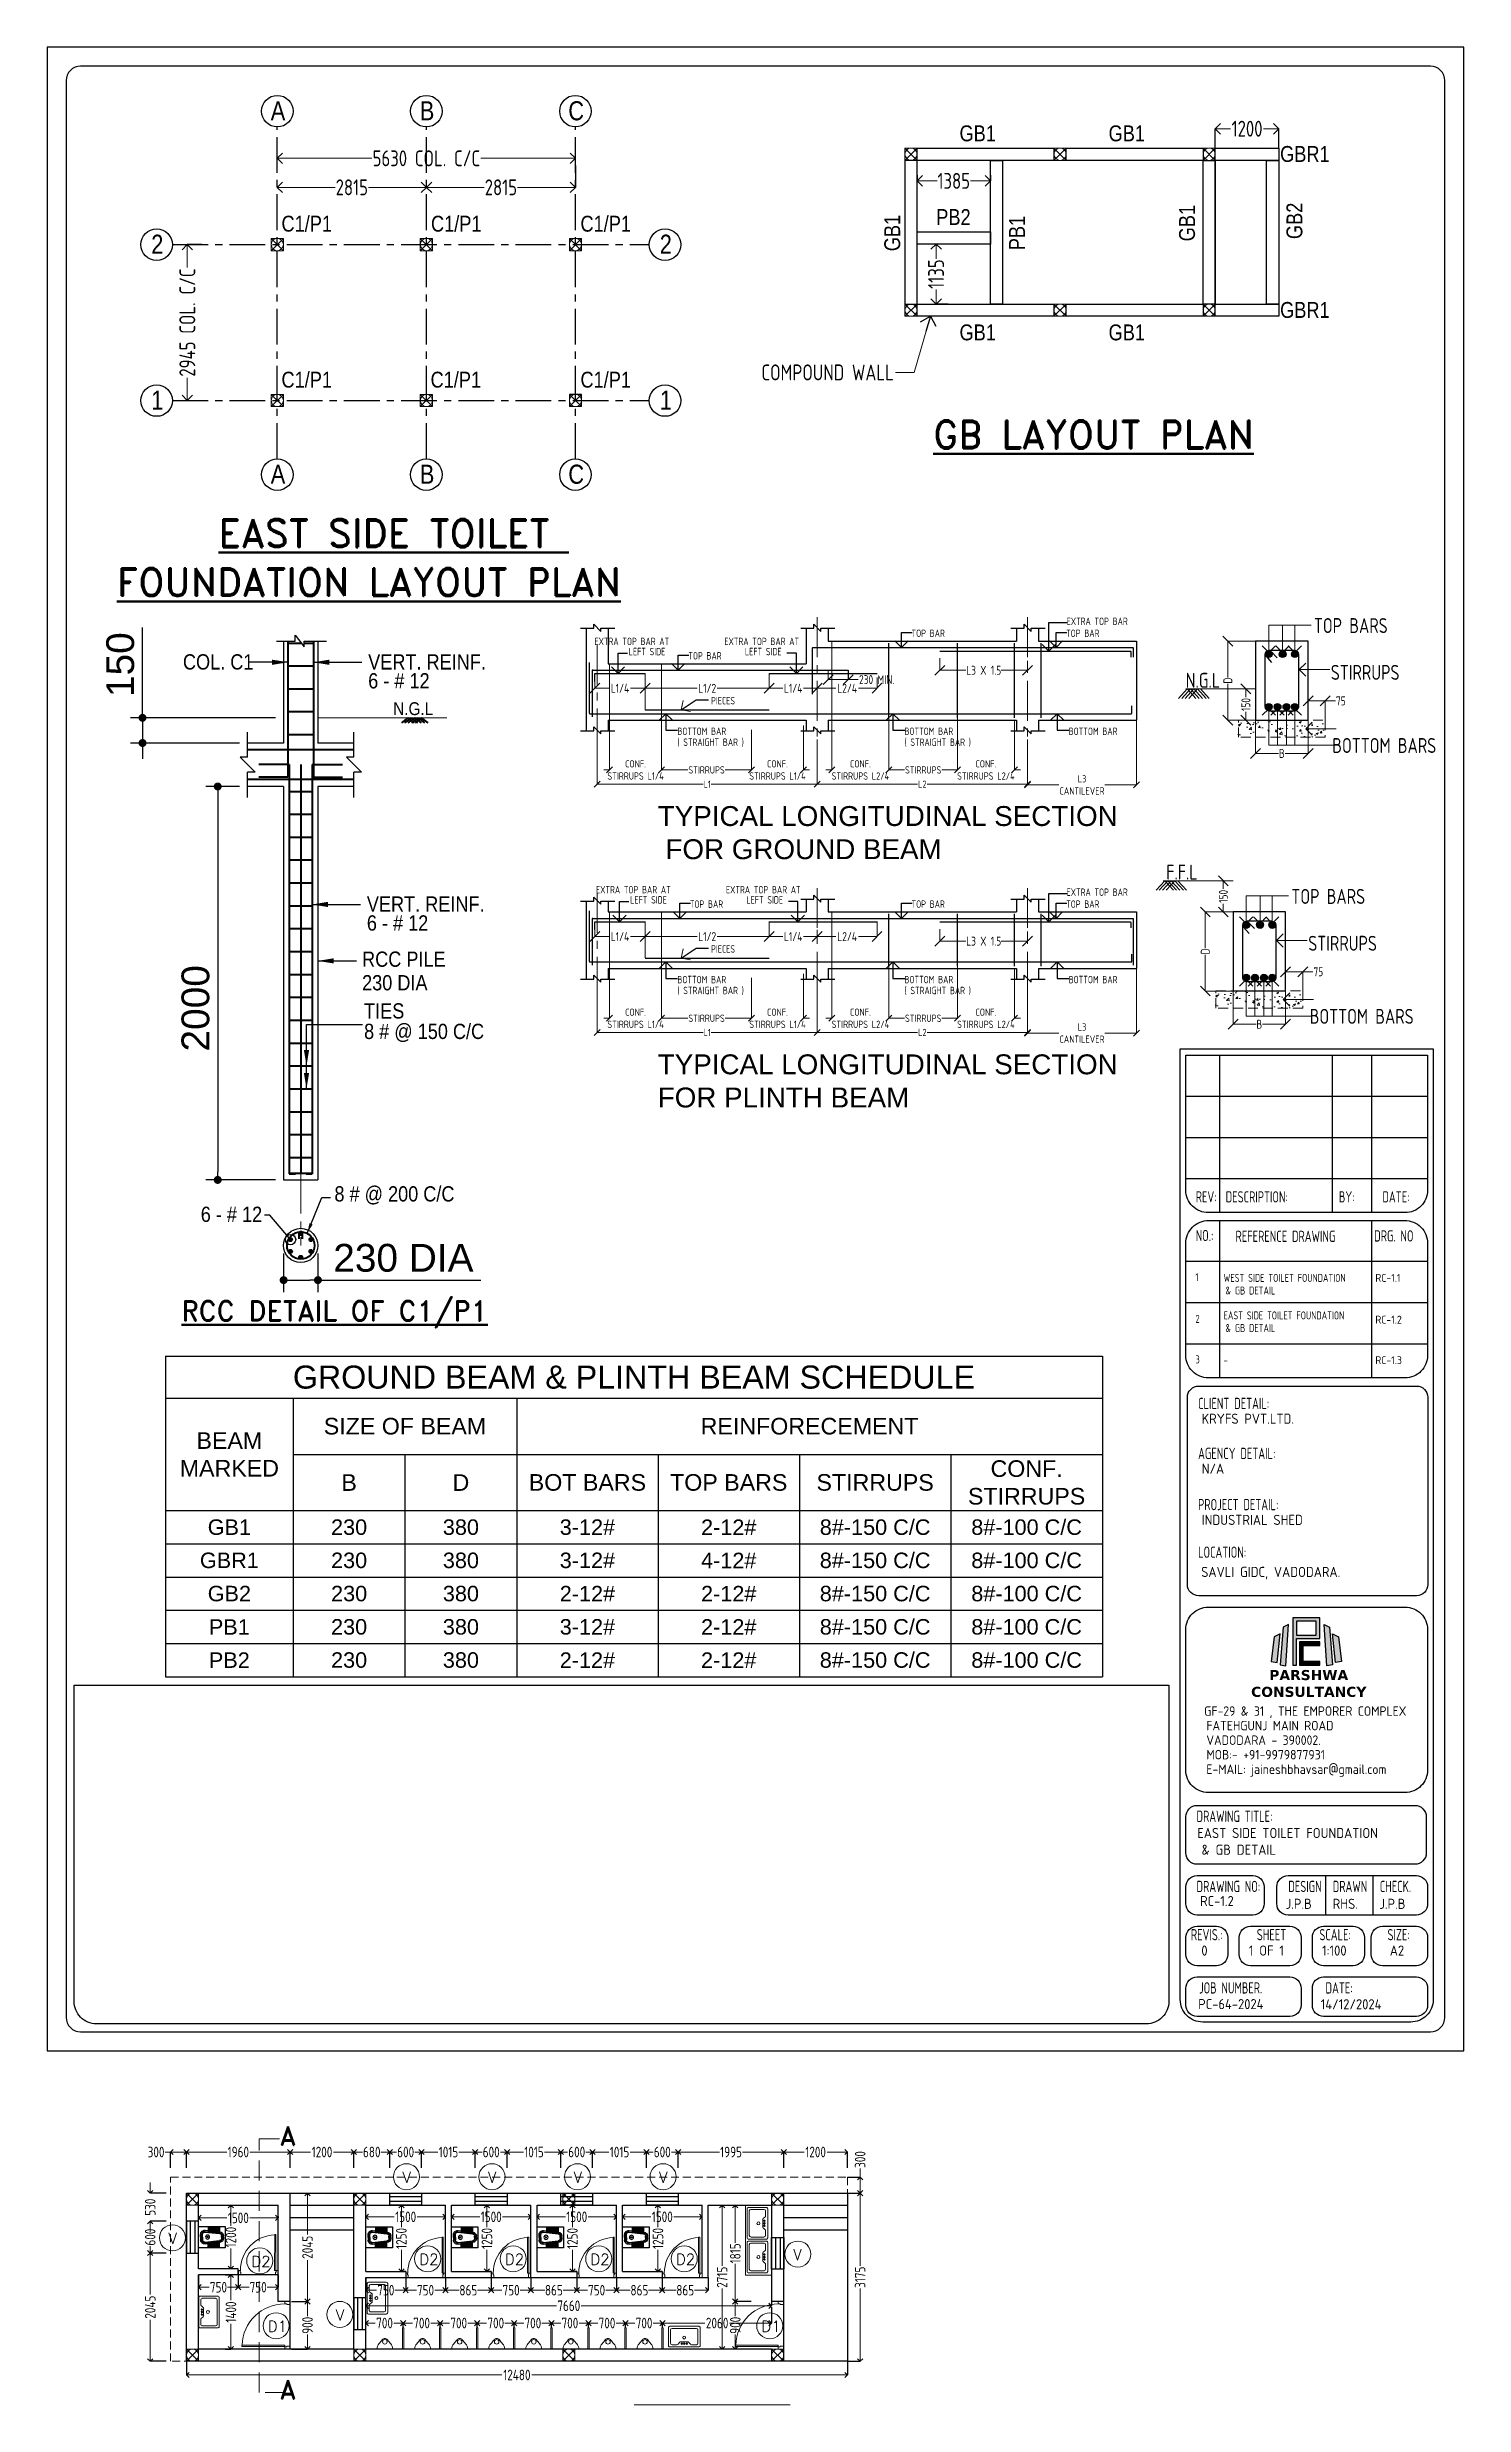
# Model space of a CAD drawing. Header units: inches. Extents: x -605 to 2991212, y -2872845 to 0.
# Drawn here: x 2333634 to 2360384, y -2829252 to -2784738 of the extents above; entities that cross this region are included whole.
import ezdxf
from ezdxf.enums import TextEntityAlignment as Align

# ---------------------------------------------------------------- set-up
doc = ezdxf.new("R2010")
doc.units = ezdxf.units.IN
doc.header["$LTSCALE"] = 600
doc.header["$MEASUREMENT"] = 0
for name, pattern in [('CENTER', [2, 1.25, -0.25, 0.25, -0.25]), ('CONTINOUS', [0]), ('DASHED', [19.05, 12.7, -6.35]), ('DASHED2', [0.375, 0.25, -0.125]), ('HIDDEN', [0.375, 0.25, -0.125])]:
    doc.linetypes.add(name, pattern=pattern)
for name, color, linetype in [('B-SANTECH', 123, 'Continuous'), ('RC BEAM', 130, 'Continuous'), ('see level', 2, 'Continuous'), ('SnT-CENTER2', 8, 'CENTER'), ('SnT-ROAD', 25, 'Continuous')]:
    doc.layers.add(name, color=color, linetype=linetype)
for name, color, linetype, lineweight in [('BRICK  WALL', 253, 'Continuous', 0), ('CENTER', 1, 'CENTER', 0), ('CENTRE LINE', 251, 'CENTER', 0), ('DIM', 251, 'Continuous', 0), ('FURNITURE', 23, 'Continuous', 9), ('L2', 2, 'Continuous', 20), ('L3', 3, 'Continuous', 25), ('L4', 4, 'Continuous', 30), ('L5', 10, 'Continuous', 40), ('object dash', 250, 'DASHED', 5), ('OBJET', 251, 'Continuous', 9), ('PV_TEXT_ROMANS', 7, 'Continuous', 0), ('rDIMension', 1, 'Continuous', 18), ('rPCC DASH', 9, 'HIDDEN', 15), ('rRCC 1', 3, 'Continuous', 25), ('rRCC 2', 40, 'Continuous', 15), ('rREINF 1', 1, 'Continuous', 25), ('rREINF 2', 4, 'Continuous', 25), ('rSHEET', 2, 'Continuous', 30), ('rTEXT 3', 255, 'Continuous', 20), ('TEXT', 7, 'Continuous', 0), ('TEXT6', 6, 'Continuous', 50), ('TEXT7', 7, 'Continuous', 30)]:
    doc.layers.add(name, color=color, linetype=linetype, lineweight=lineweight)
doc.layers.add('rFOUNDATION', color=7, linetype='CONTINOUS', lineweight=15, true_color=0xd26722)
doc.layers.add('window', color=7, linetype='Continuous', lineweight=15, true_color=0x735461)
doc.styles.add('DIM', font='geniso.shx', dxfattribs={"width": 0.85})
doc.styles.add('J.P', font='ARIALN.TTF')
doc.styles.add('PV_ROMAND', font='romand.shx')
doc.styles.add('ROMAND', font='romand.shx')
doc.styles.add('ROMANS', font='arial.ttf')
doc.styles.get("Standard").update_dxf_attribs({"font": 'arial.ttf'})
doc.styles.add('TEXT3', font='geniso.shx')
doc.styles.add('TEXT3 0.75NA', font='geniso.shx', dxfattribs={"width": 0.75})
doc.dimstyles.new('DST-25$7', dxfattribs={"dimscale": 150, "dimtxt": 2.25, "dimasz": 2, "dimexe": 1.5, "dimexo": 1, "dimgap": 1, "dimtad": 1, "dimdec": 0, "dimlfac": 0.25, "dimzin": 0, "dimdsep": 46, "dimtxsty": 'ROMANS', "dimblk": 'DOT', "dimcen": 0.09, "dimdle": 1, "dimclrd": 1, "dimclre": 1, "dimclrt": 7, "dimadec": 0, "dimazin": 0, "dimtfac": 1, "dimtdec": 0, "dimtmove": 0, "dimatfit": 3, "dimfxl": 1, "dimtolj": 1, "dimtzin": 0, "dimarcsym": 0})
doc.dimstyles.new('DST-50', dxfattribs={"dimscale": 150, "dimtxt": 2.25, "dimasz": 1, "dimexe": 1.5, "dimexo": 1, "dimgap": 1, "dimtad": 1, "dimdec": 0, "dimlfac": 0.333333, "dimzin": 0, "dimdsep": 46, "dimtxsty": 'ROMANS', "dimblk": 'DOT', "dimcen": 0.09, "dimdle": 1, "dimclrd": 1, "dimclre": 1, "dimclrt": 7, "dimadec": 0, "dimazin": 0, "dimtfac": 1, "dimtdec": 0, "dimtmove": 0, "dimatfit": 3, "dimfxl": 1, "dimtolj": 1, "dimtzin": 0, "dimarcsym": 0})
doc.dimstyles.new('DST-50$7', dxfattribs={"dimscale": 150, "dimtxt": 2.25, "dimasz": 2, "dimexe": 1.5, "dimexo": 1, "dimgap": 1, "dimtad": 1, "dimdec": 0, "dimlfac": 0.333333, "dimzin": 0, "dimdsep": 46, "dimtxsty": 'ROMANS', "dimblk": 'DOT', "dimcen": 0.09, "dimdle": 1, "dimclrd": 1, "dimclre": 1, "dimclrt": 7, "dimadec": 0, "dimazin": 0, "dimtfac": 1, "dimtdec": 0, "dimtmove": 0, "dimatfit": 3, "dimfxl": 1, "dimtolj": 1, "dimtzin": 0, "dimarcsym": 0})
doc.dimstyles.new('ST-100', dxfattribs={"dimscale": 100, "dimtxt": 2.5, "dimasz": 2, "dimexe": 0.18, "dimexo": 0.0625, "dimgap": 0.2, "dimtad": 0, "dimdec": 0, "dimzin": 0, "dimdsep": 46, "dimtxsty": 'DIM', "dimblk": 'OPEN90', "dimcen": 0.09, "dimclrd": 256, "dimclrt": 7, "dimadec": 0, "dimazin": 0, "dimtfac": 1, "dimtdec": 0, "dimtofl": 0, "dimtmove": 0, "dimatfit": 3, "dimldrblk": 'OPEN90', "dimfxl": 1, "dimtolj": 1, "dimtzin": 0, "dimlwd": -1, "dimarcsym": 0})
doc.dimstyles.new('ST-150', dxfattribs={"dimscale": 75, "dimtxt": 3, "dimasz": 2, "dimexe": 0.18, "dimexo": 0.0625, "dimgap": 0.2, "dimtad": 0, "dimdec": 0, "dimlfac": 2, "dimzin": 0, "dimdsep": 46, "dimtxsty": 'DIM', "dimblk": 'OPEN90', "dimcen": 0.09, "dimclrd": 256, "dimclrt": 7, "dimadec": 0, "dimazin": 0, "dimtfac": 1, "dimtdec": 0, "dimtofl": 0, "dimtmove": 0, "dimatfit": 3, "dimldrblk": 'OPEN90', "dimfxl": 1, "dimtolj": 1, "dimtzin": 0, "dimlwd": -1, "dimarcsym": 0})
doc.dimstyles.new('ST-50', dxfattribs={"dimscale": 100, "dimtxt": 2.5, "dimasz": 2, "dimexe": 0.18, "dimexo": 0.0625, "dimgap": 0.2, "dimtad": 0, "dimdec": 0, "dimlfac": 0.5, "dimzin": 0, "dimdsep": 46, "dimtxsty": 'DIM', "dimblk": 'OPEN90', "dimcen": 0.09, "dimclrd": 256, "dimclrt": 7, "dimadec": 0, "dimazin": 0, "dimtfac": 1, "dimtdec": 0, "dimtofl": 0, "dimtmove": 0, "dimatfit": 3, "dimldrblk": 'OPEN90', "dimfxl": 1, "dimtolj": 1, "dimtzin": 0, "dimlwd": -1, "dimarcsym": 0})

msp = doc.modelspace()

# ---------------------------------------------------------------- texts
at = {"layer": 'PV_TEXT_ROMANS', "attachment_point": 1, "style": 'J.P'}
for s, insert, char_height, width in [('\\pxqc;A', (2337620.5, -2785759.5), 360, 745.513), ('\\pxqc;B', (2340435.5, -2785759.5), 360, 745.513), ('\\pxqc;C', (2343250.5, -2785759.5), 360, 745.513), ('\\pxqc;GB1', (2350006.3, -2786215.7), 300, 2396.759), ('\\pxqc;GB1', (2350006.3, -2786215.7), 300, 2396.759), ('\\pxqc;GB1', (2352821.3, -2786215.7), 300, 2396.759), ('\\pxqc;GBR1', (2356183.8, -2786604.7), 300, 2396.759), ('\\pxqc;PB2', (2349548.2, -2787795.5), 300, 2396.759), ('\\pxqc;2', (2335341.4, -2788278.7), 360, 745.513), ('\\pxqc;C1/P1', (2337337.9, -2787921), 300, 2396.759), ('\\pxqc;C1/P1', (2340161, -2787921.4), 300, 2396.759), ('\\pxqc;C1/P1', (2342983.3, -2787921.4), 300, 2396.759), ('\\pxqc;2', (2344943, -2788278.7), 360, 745.513), ('\\pxqc;GBR1', (2356183.8, -2789549.7), 300, 2396.759), ('\\pxqc;GB1', (2350006.3, -2789973.9), 300, 2396.759), ('\\pxqc;GB1', (2352821.3, -2789973.9), 300, 2396.759), ('\\pxqc;C1/P1', (2337337.9, -2790866), 300, 2396.759), ('\\pxqc;C1/P1', (2340152.5, -2790866), 300, 2396.759), ('\\pxqc;C1/P1', (2342983.3, -2790866.4), 300, 2396.759), ('\\pxqc;1', (2335341.4, -2791223.3), 360, 745.513), ('\\pxqc;1', (2344943, -2791223.3), 360, 745.513), ('\\pxqc;A', (2337620.5, -2792621), 360, 745.513), ('\\pxqc;B', (2340435.5, -2792621), 360, 745.513), ('\\pxqc;C', (2343250.5, -2792621), 360, 745.513)]:
    msp.add_mtext(s, dxfattribs=dict(at, insert=insert, char_height=char_height, width=width))
at = {"layer": 'PV_TEXT_ROMANS', "char_height": 300, "width": 2396.759, "attachment_point": 1, "rotation": 90, "style": 'J.P'}
for s, insert in [('\\pxqc;GB1', (2355006.8, -2789259.2)), ('\\pxqc;GB2', (2357034.8, -2789216.8)), ('\\pxqc;GB1', (2349440.8, -2789445.6)), ('\\pxqc;PB1', (2351796.1, -2789445.6))]:
    msp.add_mtext(s, dxfattribs=dict(at, insert=insert))
at = {"layer": 'rDIMension', "color": 7, "insert": (2349620.4, -2790879.7), "char_height": 300, "width": 2863.587, "attachment_point": 6, "line_spacing_factor": 0.7, "style": 'DIM'}
msp.add_mtext('\\A1;COMPOUND WALL ', dxfattribs=at)
at = {"layer": 'rSHEET', "style": 'TEXT3 0.75NA', "width": 0.75}
for s, height, p in [('REV:', 212.29, (2355320.9, -2806551.1)), ('DESCRIPTION:', 212.289, (2355886.8, -2806551.1)), ('BY:', 212.29, (2358024.4, -2806551.1)), ('DATE:', 212.29, (2358845.6, -2806551.1)), ('NO.:', 212.29, (2355320.9, -2807280.5)), ('REFERENCE DRAWING', 212.289, (2356072.5, -2807296)), ('DRG. NO', 212.29, (2358690.8, -2807288.2)), ('1', 150.1, (2355316.7, -2808034.9)), ('WEST SIDE TOILET FOUNDATION ', 150.103, (2355846.9, -2808050.1)), ('3', 150.1, (2355316.7, -2809588.4)), ('-', 150.1, (2355846.9, -2809603.6)), ('CLIENT DETAIL:', 212.289, (2355366, -2810450.9)), ('AGENCY DETAIL:', 212.289, (2355366, -2811394.6)), ('PROJECT DETAIL:', 212.289, (2355366, -2812360.5)), ('LOCATION:', 212.29, (2355366, -2813259.7)), ('DRAWING TITLE:', 212.289, (2355336.3, -2818246.2)), ('DRAWING NO:', 212.289, (2355336.3, -2819570.3)), ('DESIGN', 212.29, (2357068.9, -2819570.3)), ('DRAWN', 212.29, (2357907.8, -2819570.3)), ('CHECK.', 212.29, (2358795.5, -2819570.3)), ('REVIS.:', 212.29, (2355229.9, -2820481.4)), ('SHEET', 212.29, (2356474.5, -2820481.4)), ('SCALE:', 212.29, (2357655.5, -2820481.4)), ('SIZE:', 212.29, (2358942.4, -2820481.4)), ('JOB NUMBER.', 212.289, (2355384.3, -2821485.9)), ('DATE:', 212.29, (2357772.5, -2821485.9))]:
    msp.add_text(s, height=height, dxfattribs=at).set_placement(p)
at = {"layer": 'rSHEET'}
for s, height, style, p in [('RC-1.1', 150.1, 'TEXT3 0.75NA', (2358712.8, -2808050.1)), ('RC-1.3', 150.1, 'TEXT3 0.75NA', (2358712.8, -2809603.6)), ('KRYFS PVT.LTD.', 191.06, 'TEXT3', (2355433.6, -2810729.5)), ('N/A', 191.06, 'TEXT3', (2355433.6, -2811673.2)), ('INDUSTRIAL SHED', 191.06, 'TEXT3', (2355433.6, -2812639)), ('SAVLI GIDC, VADODARA.', 191.06, 'TEXT3', (2355424.4, -2813621.7)), ('EAST SIDE TOILET FOUNDATION', 191.06, 'TEXT3', (2355350.2, -2818551)), ('RC-1.2', 191.06, 'TEXT3', (2355403.9, -2819835.4)), ('J.P.B', 191.06, 'TEXT3', (2357019.7, -2819887.9)), ('RHS.', 191.06, 'TEXT3', (2357907.7, -2819887.9)), ('J.P.B', 191.06, 'TEXT3', (2358788.8, -2819887.9)), ('0', 191.1, 'TEXT3', (2355427, -2820770.3)), ('1 OF 1', 191.06, 'TEXT3', (2356325.1, -2820770.3)), ('1:100', 191.06, 'TEXT3', (2357706.3, -2820770.3)), ('A2', 191.06, 'TEXT3', (2358985.3, -2820770.3)), ('PC-64-2024', 191.06, 'TEXT3', (2355368.1, -2821781.3)), ('14/12/2024', 191.06, 'TEXT3', (2357682.2, -2821783.9))]:
    msp.add_text(s, height=height, dxfattribs=dict(at, style=style)).set_placement(p)
at = {"layer": 'rSHEET', "color": 1, "style": 'TEXT3 0.75NA', "width": 0.75}
for s, height, p in [('2', 150.1, (2355316.7, -2808823.6)), ('EAST SIDE TOILET FOUNDATION ', 150.103, (2355846.9, -2808758))]:
    msp.add_text(s, height=height, dxfattribs=at).set_placement(p)
at = {"layer": 'rSHEET', "color": 1, "style": 'TEXT3 0.75NA'}
msp.add_text('RC-1.2', height=150.1, dxfattribs=at).set_placement((2358712.8, -2808838.8))
at = {"layer": 'rSHEET', "lineweight": 13, "style": 'TEXT3'}
for s, p in [('GF-29 & 31 , THE EMPORER COMPLEX', (2355481.1, -2816242.7)), ('FATEHGUNJ MAIN ROAD', (2355522.3, -2816517.3)), ('VADODARA - 390002.', (2355522.3, -2816791.8)), ('MOB:- +91-9979877931', (2355522.3, -2817066.4)), ('E-MAIL: jaineshbhavsar@gmail.com', (2355522.3, -2817340.9))]:
    msp.add_text(s, height=178.866, dxfattribs=at).set_placement(p)
at = {"layer": 'rSHEET', "attachment_point": 1}
for insert, char_height, style in [((2355885, -2808138.5), 150.103, 'TEXT3 0.75NA'), ((2355431.6, -2818676), 191.06, 'TEXT3')]:
    msp.add_mtext('& GB DETAIL', dxfattribs=dict(at, insert=insert, char_height=char_height, style=style))
at = {"layer": 'rSHEET', "color": 1, "insert": (2355885, -2808846.4), "char_height": 150.103, "attachment_point": 1, "style": 'TEXT3 0.75NA'}
msp.add_mtext('& GB DETAIL', dxfattribs=at)
at = {"layer": 'TEXT6', "style": 'ROMAND'}
for s, height, p in [('%%UGB LAYOUT PLAN', 525, (2353390.9, -2792052)), ('%%UEAST SIDE TOILET ', 525, (2340174.9, -2793914.4)), ('%%URCC DETAIL OF C1/P1', 378, (2339062.4, -2808623.5))]:
    msp.add_text(s, height=height, dxfattribs=at).set_placement(p, align=Align.MIDDLE)
at = {"layer": 'TEXT6', "insert": (2334950.5, -2794575.4), "char_height": 525, "attachment_point": 1, "style": 'ROMAND'}
msp.add_mtext('{\\LFOUNDATION LAYOUT PLAN}', dxfattribs=at)
at = {"layer": 'TEXT7', "style": 'ROMANS', "width": 0.85}
for s, height, p in [('COL. C1', 288, (2336198.8, -2796488.3)), ('VERT. REINF.', 288, (2339696.3, -2796488.3)), ('6 - # 12', 288, (2339696.3, -2796845.3)), ('N.G.L', 243, (2340169.2, -2797349.4)), ('VERT. REINF.', 288, (2339670.9, -2801060.7)), ('6 - # 12', 288, (2339670.9, -2801417.7)), ('RCC PILE', 288, (2339581.1, -2802101)), ('230 DIA', 288, (2339581.1, -2802545.9)), ('TIES', 288, (2339618.4, -2803078.2)), ('8 # @ 150 C/C', 288, (2339618.4, -2803464.5)), ('8 # @ 200 C/C', 288, (2339058.4, -2806532.5)), ('6 - # 12', 288, (2336534.7, -2806918.2))]:
    msp.add_text(s, height=height, dxfattribs=at).set_placement(p)

# ---------------------------------------------------------------- blocks, each defined once
blk = doc.blocks.new('_Dot')
at = {"color": 0, "linetype": 'ByBlock', "lineweight": -2}
blk.add_line((-0.5, 0), (-1, 0), dxfattribs=at)
at = {"color": 0, "linetype": 'ByBlock', "const_width": 0.5}
blk.add_lwpolyline([(-0.25, 0, 1), (0.25, 0, 1)], format="xyb", close=True, dxfattribs=at)
blk = doc.blocks.new('*D2136')
at = {"layer": 'Defpoints', "color": 0}
for p in [(2337418, -2798697), (2336855, -2806125), (2338099, -2806125)]:
    blk.add_point(p, dxfattribs=at)
at = {"layer": 'L5', "color": 1, "lineweight": -2}
for p, q in [((2337268, -2798697), (2336630, -2798697)), ((2336855, -2798847), (2336855, -2805975)), ((2337949, -2806125), (2336630, -2806125))]:
    blk.add_line(p, q, dxfattribs=at)
at = {"layer": 'L5', "color": 1, "lineweight": -2, "xscale": 150, "yscale": 150, "zscale": 150}
for p, rotation in [((2336855, -2798697), 90), ((2336855, -2806125), 270)]:
    blk.add_blockref('_Dot', p, dxfattribs=dict(at, rotation=rotation))
at = {"layer": 'L5', "color": 7, "insert": (2336437, -2802885), "char_height": 525, "attachment_point": 5, "rotation": 90, "style": 'ROMANS'}
blk.add_mtext('\\A1;2000', dxfattribs=at)
blk = doc.blocks.new('*D2137')
at = {"layer": 'Defpoints', "color": 0}
for p in [(2338099, -2807363), (2338747, -2807363), (2338747, -2808017)]:
    blk.add_point(p, dxfattribs=at)
at = {"layer": 'L5', "color": 1, "lineweight": -2}
for p, q in [((2338099, -2807513), (2338099, -2808242)), ((2338747, -2807513), (2338747, -2808242)), ((2338249, -2808017), (2338597, -2808017)), ((2338747, -2808017), (2341826, -2808017))]:
    blk.add_line(p, q, dxfattribs=at)
at = {"layer": 'L5', "color": 1, "lineweight": -2, "xscale": 150, "yscale": 150, "zscale": 150, "rotation": 180}
blk.add_blockref('_Dot', (2338099, -2808017), dxfattribs=at)
at = {"layer": 'L5', "color": 1, "lineweight": -2, "xscale": 150, "yscale": 150, "zscale": 150}
blk.add_blockref('_Dot', (2338747, -2808017), dxfattribs=at)
at = {"layer": 'L5', "color": 7, "insert": (2340361, -2807599), "char_height": 525, "attachment_point": 5, "style": 'ROMANS'}
blk.add_mtext('\\A1;230 DIA', dxfattribs=at)
blk = doc.blocks.new('*D2138')
at = {"layer": 'Defpoints', "color": 0}
for p in [(2338099, -2797401), (2335435, -2797876), (2337418, -2797876)]:
    blk.add_point(p, dxfattribs=at)
at = {"layer": 'L5', "color": 1, "lineweight": -2}
for p, q in [((2335435, -2797251), (2335435, -2795693)), ((2337949, -2797401), (2335210, -2797401)), ((2335435, -2797401), (2335435, -2797876)), ((2337268, -2797876), (2335210, -2797876)), ((2335435, -2798026), (2335435, -2798176))]:
    blk.add_line(p, q, dxfattribs=at)
at = {"layer": 'L5', "color": 1, "lineweight": -2, "xscale": 150, "yscale": 150, "zscale": 150}
for p, rotation in [((2335435, -2797401), 270), ((2335435, -2797876), 90)]:
    blk.add_blockref('_Dot', p, dxfattribs=dict(at, rotation=rotation))
at = {"layer": 'L5', "color": 7, "insert": (2335017, -2796397), "char_height": 525, "attachment_point": 5, "rotation": 90, "style": 'ROMANS'}
blk.add_mtext('\\A1;150', dxfattribs=at)
blk = doc.blocks.new('_Open90')
at = {"color": 0, "linetype": 'ByBlock', "lineweight": -2}
for p, q in [((0, 0), (-1, 0)), ((-0.5, 0.5), (0, 0)), ((0, 0), (-0.5, -0.5))]:
    blk.add_line(p, q, dxfattribs=at)
blk = doc.blocks.new('*D2139')
at = {"layer": 'Defpoints', "color": 0}
for p in [(2337980, -2787385), (2340795, -2787385), (2340795, -2787385)]:
    blk.add_point(p, dxfattribs=at)
at = {"layer": 'rDIMension', "color": 0, "linetype": 'ByBlock', "lineweight": -2}
for p, q in [((2337980, -2787385), (2337980, -2787385)), ((2340795, -2787385), (2340795, -2787385))]:
    blk.add_line(p, q, dxfattribs=at)
at = {"layer": 'rDIMension'}
for p, q in [((2338180, -2787385), (2339074, -2787385)), ((2340595, -2787385), (2339700, -2787385))]:
    blk.add_line(p, q, dxfattribs=at)
at = {"layer": 'rDIMension', "xscale": 200, "yscale": 200, "zscale": 200, "rotation": 180}
blk.add_blockref('_Open90', (2337980, -2787385), dxfattribs=at)
at = {"layer": 'rDIMension', "xscale": 200, "yscale": 200, "zscale": 200}
blk.add_blockref('_Open90', (2340795, -2787385), dxfattribs=at)
at = {"layer": 'rDIMension', "color": 7, "insert": (2339387, -2787385), "char_height": 300, "attachment_point": 5, "style": 'DIM'}
blk.add_mtext('\\A1;2815', dxfattribs=at)
blk = doc.blocks.new('*D2140')
at = {"layer": 'Defpoints', "color": 0}
for p in [(2343610, -2786970), (2340795, -2787385), (2343610, -2787385)]:
    blk.add_point(p, dxfattribs=at)
at = {"layer": 'rDIMension', "color": 0, "linetype": 'ByBlock', "lineweight": -2}
for p, q in [((2343610, -2786970), (2343610, -2787385)), ((2340795, -2787385), (2340795, -2787385))]:
    blk.add_line(p, q, dxfattribs=at)
at = {"layer": 'rDIMension'}
for p, q in [((2340995, -2787385), (2341889, -2787385)), ((2343410, -2787385), (2342515, -2787385))]:
    blk.add_line(p, q, dxfattribs=at)
at = {"layer": 'rDIMension', "xscale": 200, "yscale": 200, "zscale": 200, "rotation": 180}
blk.add_blockref('_Open90', (2340795, -2787385), dxfattribs=at)
at = {"layer": 'rDIMension', "xscale": 200, "yscale": 200, "zscale": 200}
blk.add_blockref('_Open90', (2343610, -2787385), dxfattribs=at)
at = {"layer": 'rDIMension', "color": 7, "insert": (2342202, -2787385), "char_height": 300, "attachment_point": 5, "style": 'DIM'}
blk.add_mtext('\\A1;2815', dxfattribs=at)
blk = doc.blocks.new('*D2141')
at = {"layer": 'Defpoints', "color": 0}
for p in [(2337980, -2786837), (2343610, -2786837), (2343610, -2786837)]:
    blk.add_point(p, dxfattribs=at)
at = {"layer": 'rDIMension', "color": 0, "linetype": 'ByBlock', "lineweight": -2}
for p, q in [((2337980, -2786837), (2337980, -2786837)), ((2343610, -2786837), (2343610, -2786837))]:
    blk.add_line(p, q, dxfattribs=at)
at = {"layer": 'rDIMension'}
for p, q in [((2338180, -2786837), (2339767, -2786837)), ((2343410, -2786837), (2341822, -2786837))]:
    blk.add_line(p, q, dxfattribs=at)
at = {"layer": 'rDIMension', "xscale": 200, "yscale": 200, "zscale": 200, "rotation": 180}
blk.add_blockref('_Open90', (2337980, -2786837), dxfattribs=at)
at = {"layer": 'rDIMension', "xscale": 200, "yscale": 200, "zscale": 200}
blk.add_blockref('_Open90', (2343610, -2786837), dxfattribs=at)
at = {"layer": 'rDIMension', "color": 7, "insert": (2340795, -2786837), "char_height": 300, "attachment_point": 5, "style": 'DIM'}
blk.add_mtext('\\A1;5630 COL. C/C', dxfattribs=at)
blk = doc.blocks.new('*D2142')
at = {"layer": 'Defpoints', "color": 0}
for p in [(2336557, -2788466), (2336281, -2791411), (2336281, -2791411)]:
    blk.add_point(p, dxfattribs=at)
at = {"layer": 'rDIMension', "color": 0, "linetype": 'ByBlock', "lineweight": -2}
for p, q in [((2336557, -2788466), (2336281, -2788466)), ((2336281, -2791411), (2336281, -2791411))]:
    blk.add_line(p, q, dxfattribs=at)
at = {"layer": 'rDIMension'}
for p, q in [((2336281, -2788666), (2336281, -2788898)), ((2336281, -2791211), (2336281, -2790979))]:
    blk.add_line(p, q, dxfattribs=at)
at = {"layer": 'rDIMension', "xscale": 200, "yscale": 200, "zscale": 200}
for p, rotation in [((2336281, -2788466), 90), ((2336281, -2791411), 270)]:
    blk.add_blockref('_Open90', p, dxfattribs=dict(at, rotation=rotation))
at = {"layer": 'rDIMension', "color": 7, "insert": (2336281, -2789938), "char_height": 300, "attachment_point": 5, "rotation": 90, "style": 'DIM'}
blk.add_mtext('\\A1;2945 COL. C/C', dxfattribs=at)
blk = doc.blocks.new('_Oblique')
at = {"color": 0, "lineweight": -2}
blk.add_line((-0.5, -0.5), (0.5, 0.5), dxfattribs=at)
blk = doc.blocks.new('*D2596')
at = {"layer": 'Defpoints', "color": 0}
for p in [(1439828, -842877), (1440087, -842587), (1440087, -842877)]:
    blk.add_point(p, dxfattribs=at)
at = {"layer": 'rDIMension', "color": 0, "lineweight": -2}
for p, q in [((1439828, -842877), (1439828, -842587)), ((1440087, -842877), (1440087, -842587))]:
    blk.add_line(p, q, dxfattribs=at)
at = {"layer": 'rDIMension'}
for p, q in [((1439828, -842587), (1440087, -842587)), ((1440087, -842587), (1440239, -842587))]:
    blk.add_line(p, q, dxfattribs=at)
at = {"layer": 'rDIMension', "xscale": 149.45, "yscale": 149.45, "zscale": 149.45, "rotation": 180}
blk.add_blockref('_Oblique', (1439828, -842587), dxfattribs=at)
at = {"layer": 'rDIMension', "xscale": 149.45, "yscale": 149.45, "zscale": 149.45}
blk.add_blockref('_Oblique', (1440087, -842587), dxfattribs=at)
at = {"layer": 'rDIMension', "color": 7, "insert": (1440322, -842587), "char_height": 135, "attachment_point": 5, "style": 'DIM'}
blk.add_mtext('\\A1;75', dxfattribs=at)
blk = doc.blocks.new('*D2597')
at = {"layer": 'Defpoints', "color": 0}
for p in [(1438889, -842406), (1439036, -842406), (1439115, -842877)]:
    blk.add_point(p, dxfattribs=at)
at = {"layer": 'rDIMension', "color": 0, "lineweight": -2}
for p, q in [((1439036, -842406), (1438889, -842406)), ((1439115, -842877), (1438889, -842877))]:
    blk.add_line(p, q, dxfattribs=at)
at = {"layer": 'rDIMension'}
for p, q in [((1438889, -842406), (1438889, -842530)), ((1438889, -842877), (1438889, -842753))]:
    blk.add_line(p, q, dxfattribs=at)
at = {"layer": 'rDIMension', "xscale": 149.45, "yscale": 149.45, "zscale": 149.45}
for p, rotation in [((1438889, -842406), 90), ((1438889, -842877), 270)]:
    blk.add_blockref('_Oblique', p, dxfattribs=dict(at, rotation=rotation))
at = {"layer": 'rDIMension', "color": 7, "insert": (1438889, -842642), "char_height": 135, "attachment_point": 5, "rotation": 90, "style": 'DIM'}
blk.add_mtext('\\A1;150', dxfattribs=at)
blk = doc.blocks.new('*D2598')
at = {"layer": 'Defpoints', "color": 0}
for p in [(1439036, -842877), (1439828, -842877), (1439828, -843379)]:
    blk.add_point(p, dxfattribs=at)
at = {"layer": 'rDIMension', "color": 0, "lineweight": -2}
for p, q in [((1439036, -842877), (1439036, -843379)), ((1439828, -842877), (1439828, -843379))]:
    blk.add_line(p, q, dxfattribs=at)
at = {"layer": 'rDIMension'}
for p, q in [((1439036, -843379), (1439384, -843379)), ((1439828, -843379), (1439481, -843379))]:
    blk.add_line(p, q, dxfattribs=at)
at = {"layer": 'rDIMension', "xscale": 149.45, "yscale": 149.45, "zscale": 149.45, "rotation": 180}
blk.add_blockref('_Oblique', (1439036, -843379), dxfattribs=at)
at = {"layer": 'rDIMension', "xscale": 149.45, "yscale": 149.45, "zscale": 149.45}
blk.add_blockref('_Oblique', (1439828, -843379), dxfattribs=at)
at = {"layer": 'rDIMension', "color": 7, "insert": (1439432, -843379), "char_height": 135, "attachment_point": 5, "style": 'DIM'}
blk.add_mtext('\\A1;B', dxfattribs=at)
blk = doc.blocks.new('*D2599')
at = {"layer": 'Defpoints', "color": 0}
for p in [(1439036, -841685), (1438617, -842877), (1439036, -842877)]:
    blk.add_point(p, dxfattribs=at)
at = {"layer": 'rDIMension', "color": 0, "lineweight": -2}
for p, q in [((1439036, -841685), (1438617, -841685)), ((1439036, -842877), (1438617, -842877))]:
    blk.add_line(p, q, dxfattribs=at)
at = {"layer": 'rDIMension'}
for p, q in [((1438617, -841685), (1438617, -842232)), ((1438617, -842877), (1438617, -842329))]:
    blk.add_line(p, q, dxfattribs=at)
at = {"layer": 'rDIMension', "xscale": 149.45, "yscale": 149.45, "zscale": 149.45}
for p, rotation in [((1438617, -841685), 90), ((1438617, -842877), 270)]:
    blk.add_blockref('_Oblique', p, dxfattribs=dict(at, rotation=rotation))
at = {"layer": 'rDIMension', "color": 7, "insert": (1438617, -842281), "char_height": 135, "attachment_point": 5, "rotation": 90, "style": 'DIM'}
blk.add_mtext('\\A1;D', dxfattribs=at)
blk = doc.blocks.new('*D2600')
at = {"layer": 'Defpoints', "color": 0}
for p in [(1429291, -842025), (1430073, -842025), (1430073, -843628)]:
    blk.add_point(p, dxfattribs=at)
at = {"layer": 'rDIMension', "color": 0, "lineweight": -2}
for p, q in [((1429291, -842025), (1429291, -843628)), ((1430073, -842025), (1430073, -843628))]:
    blk.add_line(p, q, dxfattribs=at)
at = {"layer": 'rDIMension'}
for p, q in [((1429291, -843628), (1429201, -843628)), ((1430073, -843628), (1430163, -843628))]:
    blk.add_line(p, q, dxfattribs=at)
at = {"layer": 'rDIMension', "xscale": 90, "yscale": 90, "zscale": 90}
blk.add_blockref('_Oblique', (1429291, -843628), dxfattribs=at)
at = {"layer": 'rDIMension', "xscale": 90, "yscale": 90, "zscale": 90, "rotation": 180}
blk.add_blockref('_Oblique', (1430073, -843628), dxfattribs=at)
at = {"layer": 'rDIMension', "color": 7, "insert": (1429682, -843628), "char_height": 110, "attachment_point": 5, "style": 'DIM'}
blk.add_mtext('\\A1;CONF.\\PSTIRRUPS L1/4', dxfattribs=at)
blk = doc.blocks.new('*D2601')
at = {"layer": 'Defpoints', "color": 0}
for p in [(1429066, -842292), (1429827, -842396), (1429827, -842720)]:
    blk.add_point(p, dxfattribs=at)
at = {"layer": 'rDIMension', "color": 0, "lineweight": -2}
for p, q in [((1429066, -842292), (1429066, -842396)), ((1429827, -842720), (1429827, -842396))]:
    blk.add_line(p, q, dxfattribs=at)
at = {"layer": 'rDIMension'}
for p, q in [((1429066, -842396), (1429289, -842396)), ((1429827, -842396), (1429605, -842396))]:
    blk.add_line(p, q, dxfattribs=at)
at = {"layer": 'rDIMension', "xscale": 149.45, "yscale": 149.45, "zscale": 149.45, "rotation": 180}
blk.add_blockref('_Oblique', (1429066, -842396), dxfattribs=at)
at = {"layer": 'rDIMension', "xscale": 149.45, "yscale": 149.45, "zscale": 149.45}
blk.add_blockref('_Oblique', (1429827, -842396), dxfattribs=at)
at = {"layer": 'rDIMension', "color": 7, "insert": (1429447, -842396), "char_height": 135, "attachment_point": 5, "style": 'DIM'}
blk.add_mtext('\\A1;L1/4', dxfattribs=at)
blk = doc.blocks.new('*D2602')
at = {"layer": 'Defpoints', "color": 0}
for p in [(1431433, -843021), (1432214, -842958), (1432214, -843628)]:
    blk.add_point(p, dxfattribs=at)
at = {"layer": 'rDIMension', "color": 0, "lineweight": -2}
for p, q in [((1431433, -843021), (1431433, -843628)), ((1432214, -842958), (1432214, -843628))]:
    blk.add_line(p, q, dxfattribs=at)
at = {"layer": 'rDIMension'}
for p, q in [((1431433, -843628), (1431343, -843628)), ((1432214, -843628), (1432304, -843628))]:
    blk.add_line(p, q, dxfattribs=at)
at = {"layer": 'rDIMension', "xscale": 90, "yscale": 90, "zscale": 90}
blk.add_blockref('_Oblique', (1431433, -843628), dxfattribs=at)
at = {"layer": 'rDIMension', "xscale": 90, "yscale": 90, "zscale": 90, "rotation": 180}
blk.add_blockref('_Oblique', (1432214, -843628), dxfattribs=at)
at = {"layer": 'rDIMension', "color": 7, "insert": (1431823, -843628), "char_height": 110, "attachment_point": 5, "style": 'DIM'}
blk.add_mtext('\\A1;CONF.\\PSTIRRUPS L1/4', dxfattribs=at)
blk = doc.blocks.new('*D2603')
at = {"layer": 'Defpoints', "color": 0}
for p in [(1431433, -843132), (1430073, -843446), (1431433, -843628)]:
    blk.add_point(p, dxfattribs=at)
at = {"layer": 'rDIMension', "color": 0, "lineweight": -2}
for p, q in [((1431433, -843132), (1431433, -843628)), ((1430073, -843446), (1430073, -843628))]:
    blk.add_line(p, q, dxfattribs=at)
at = {"layer": 'rDIMension'}
for p, q in [((1430073, -843628), (1430471, -843628)), ((1431433, -843628), (1431034, -843628))]:
    blk.add_line(p, q, dxfattribs=at)
at = {"layer": 'rDIMension', "xscale": 90, "yscale": 90, "zscale": 90, "rotation": 180}
blk.add_blockref('_Oblique', (1430073, -843628), dxfattribs=at)
at = {"layer": 'rDIMension', "xscale": 90, "yscale": 90, "zscale": 90}
blk.add_blockref('_Oblique', (1431433, -843628), dxfattribs=at)
at = {"layer": 'rDIMension', "color": 7, "insert": (1430753, -843628), "char_height": 110, "attachment_point": 5, "style": 'DIM'}
blk.add_mtext('\\A1;STIRRUPS', dxfattribs=at)
blk = doc.blocks.new('*D2604')
at = {"layer": 'Defpoints', "color": 0}
for p in [(1431698, -842310), (1431698, -842396), (1432423, -842292)]:
    blk.add_point(p, dxfattribs=at)
at = {"layer": 'rDIMension', "color": 0, "lineweight": -2}
for p, q in [((1431698, -842310), (1431698, -842396)), ((1432423, -842292), (1432423, -842396))]:
    blk.add_line(p, q, dxfattribs=at)
at = {"layer": 'rDIMension'}
for p, q in [((1431698, -842396), (1431902, -842396)), ((1432423, -842396), (1432218, -842396))]:
    blk.add_line(p, q, dxfattribs=at)
at = {"layer": 'rDIMension', "xscale": 149.45, "yscale": 149.45, "zscale": 149.45, "rotation": 180}
blk.add_blockref('_Oblique', (1431698, -842396), dxfattribs=at)
at = {"layer": 'rDIMension', "xscale": 149.45, "yscale": 149.45, "zscale": 149.45}
blk.add_blockref('_Oblique', (1432423, -842396), dxfattribs=at)
at = {"layer": 'rDIMension', "color": 7, "insert": (1432060, -842396), "char_height": 135, "attachment_point": 5, "style": 'DIM'}
blk.add_mtext('\\A1;L1/4', dxfattribs=at)
blk = doc.blocks.new('*D2605')
at = {"layer": 'Defpoints', "color": 0}
for p in [(1429827, -842172), (1431698, -842172), (1431698, -842396)]:
    blk.add_point(p, dxfattribs=at)
at = {"layer": 'rDIMension', "color": 0, "lineweight": -2}
for p, q in [((1429827, -842172), (1429827, -842396)), ((1431698, -842172), (1431698, -842396))]:
    blk.add_line(p, q, dxfattribs=at)
at = {"layer": 'rDIMension'}
for p, q in [((1429827, -842396), (1430611, -842396)), ((1431698, -842396), (1430914, -842396))]:
    blk.add_line(p, q, dxfattribs=at)
at = {"layer": 'rDIMension', "xscale": 149.45, "yscale": 149.45, "zscale": 149.45, "rotation": 180}
blk.add_blockref('_Oblique', (1429827, -842396), dxfattribs=at)
at = {"layer": 'rDIMension', "xscale": 149.45, "yscale": 149.45, "zscale": 149.45}
blk.add_blockref('_Oblique', (1431698, -842396), dxfattribs=at)
at = {"layer": 'rDIMension', "color": 7, "insert": (1430763, -842396), "char_height": 135, "attachment_point": 5, "style": 'DIM'}
blk.add_mtext('\\A1;L1/2', dxfattribs=at)
blk = doc.blocks.new('*D2606')
at = {"layer": 'Defpoints', "color": 0}
for p in [(1432589, -842122), (1432891, -842266), (1432891, -842266)]:
    blk.add_point(p, dxfattribs=at)
at = {"layer": 'rDIMension', "color": 0, "lineweight": -2}
for p, q in [((1432589, -842122), (1432589, -842266)), ((1432891, -842266), (1432891, -842266))]:
    blk.add_line(p, q, dxfattribs=at)
at = {"layer": 'rDIMension'}
for p, q in [((1432589, -842266), (1432891, -842266)), ((1432891, -842266), (1433041, -842266))]:
    blk.add_line(p, q, dxfattribs=at)
at = {"layer": 'rDIMension', "xscale": 149.45, "yscale": 149.45, "zscale": 149.45, "rotation": 180}
blk.add_blockref('_Oblique', (1432589, -842266), dxfattribs=at)
at = {"layer": 'rDIMension', "xscale": 149.45, "yscale": 149.45, "zscale": 149.45}
blk.add_blockref('_Oblique', (1432891, -842266), dxfattribs=at)
at = {"layer": 'rDIMension', "color": 7, "insert": (1433319, -842266), "char_height": 135, "attachment_point": 5, "style": 'DIM'}
blk.add_mtext('\\A1;230 MIN.', dxfattribs=at)
blk = doc.blocks.new('*D2607')
at = {"layer": 'Defpoints', "color": 0}
for p in [(1432423, -842292), (1433325, -842234), (1433325, -842396)]:
    blk.add_point(p, dxfattribs=at)
at = {"layer": 'rDIMension', "color": 0, "lineweight": -2}
for p, q in [((1432423, -842292), (1432423, -842396)), ((1433325, -842234), (1433325, -842396))]:
    blk.add_line(p, q, dxfattribs=at)
at = {"layer": 'rDIMension'}
for p, q in [((1432423, -842396), (1432705, -842396)), ((1433325, -842396), (1433043, -842396))]:
    blk.add_line(p, q, dxfattribs=at)
at = {"layer": 'rDIMension', "xscale": 149.45, "yscale": 149.45, "zscale": 149.45, "rotation": 180}
blk.add_blockref('_Oblique', (1432423, -842396), dxfattribs=at)
at = {"layer": 'rDIMension', "xscale": 149.45, "yscale": 149.45, "zscale": 149.45}
blk.add_blockref('_Oblique', (1433325, -842396), dxfattribs=at)
at = {"layer": 'rDIMension', "color": 7, "insert": (1432874, -842396), "char_height": 135, "attachment_point": 5, "style": 'DIM'}
blk.add_mtext('\\A1;L2/4', dxfattribs=at)
blk = doc.blocks.new('*D2608')
at = {"layer": 'Defpoints', "color": 0}
for p in [(1432643, -841685), (1433505, -842877), (1433505, -843628)]:
    blk.add_point(p, dxfattribs=at)
at = {"layer": 'rDIMension', "color": 0, "lineweight": -2}
for p, q in [((1432643, -841685), (1432643, -843628)), ((1433505, -842877), (1433505, -843628))]:
    blk.add_line(p, q, dxfattribs=at)
at = {"layer": 'rDIMension'}
for p, q in [((1432643, -843628), (1432553, -843628)), ((1433505, -843628), (1433595, -843628))]:
    blk.add_line(p, q, dxfattribs=at)
at = {"layer": 'rDIMension', "xscale": 90, "yscale": 90, "zscale": 90}
blk.add_blockref('_Oblique', (1432643, -843628), dxfattribs=at)
at = {"layer": 'rDIMension', "xscale": 90, "yscale": 90, "zscale": 90, "rotation": 180}
blk.add_blockref('_Oblique', (1433505, -843628), dxfattribs=at)
at = {"layer": 'rDIMension', "color": 7, "insert": (1433074, -843628), "char_height": 110, "attachment_point": 5, "style": 'DIM'}
blk.add_mtext('\\A1;CONF.\\PSTIRRUPS L2/4', dxfattribs=at)
blk = doc.blocks.new('*D2609')
at = {"layer": 'Defpoints', "color": 0}
for p in [(1432423, -843171), (1435595, -843171), (1435595, -843843)]:
    blk.add_point(p, dxfattribs=at)
at = {"layer": 'rDIMension', "color": 0, "lineweight": -2}
for p, q in [((1432423, -843171), (1432423, -843843)), ((1435595, -843171), (1435595, -843843))]:
    blk.add_line(p, q, dxfattribs=at)
at = {"layer": 'rDIMension'}
for p, q in [((1432423, -843843), (1433937, -843843)), ((1435595, -843843), (1434080, -843843))]:
    blk.add_line(p, q, dxfattribs=at)
at = {"layer": 'rDIMension', "xscale": 90, "yscale": 90, "zscale": 90, "rotation": 180}
blk.add_blockref('_Oblique', (1432423, -843843), dxfattribs=at)
at = {"layer": 'rDIMension', "xscale": 90, "yscale": 90, "zscale": 90}
blk.add_blockref('_Oblique', (1435595, -843843), dxfattribs=at)
at = {"layer": 'rDIMension', "color": 7, "insert": (1434009, -843843), "char_height": 110, "attachment_point": 5, "style": 'DIM'}
blk.add_mtext('\\A1;L2', dxfattribs=at)
blk = doc.blocks.new('*D2610')
at = {"layer": 'Defpoints', "color": 0}
for p in [(1429102, -843171), (1432423, -843171), (1429102, -843843)]:
    blk.add_point(p, dxfattribs=at)
at = {"layer": 'rDIMension', "color": 0, "lineweight": -2}
for p, q in [((1429102, -843171), (1429102, -843843)), ((1432423, -843171), (1432423, -843843))]:
    blk.add_line(p, q, dxfattribs=at)
at = {"layer": 'rDIMension'}
for p, q in [((1429102, -843843), (1430700, -843843)), ((1432423, -843843), (1430825, -843843))]:
    blk.add_line(p, q, dxfattribs=at)
at = {"layer": 'rDIMension', "xscale": 90, "yscale": 90, "zscale": 90, "rotation": 180}
blk.add_blockref('_Oblique', (1429102, -843843), dxfattribs=at)
at = {"layer": 'rDIMension', "xscale": 90, "yscale": 90, "zscale": 90}
blk.add_blockref('_Oblique', (1432423, -843843), dxfattribs=at)
at = {"layer": 'rDIMension', "color": 7, "insert": (1430763, -843843), "char_height": 110, "attachment_point": 5, "style": 'DIM'}
blk.add_mtext('\\A1;L1', dxfattribs=at)
blk = doc.blocks.new('*D2611')
at = {"layer": 'Defpoints', "color": 0}
for p in [(1433505, -842841), (1434537, -842841), (1434537, -843628)]:
    blk.add_point(p, dxfattribs=at)
at = {"layer": 'rDIMension', "color": 0, "lineweight": -2}
for p, q in [((1433505, -842841), (1433505, -843628)), ((1434537, -842841), (1434537, -843628))]:
    blk.add_line(p, q, dxfattribs=at)
at = {"layer": 'rDIMension'}
for p, q in [((1433505, -843628), (1433739, -843628)), ((1434537, -843628), (1434303, -843628))]:
    blk.add_line(p, q, dxfattribs=at)
at = {"layer": 'rDIMension', "xscale": 90, "yscale": 90, "zscale": 90, "rotation": 180}
blk.add_blockref('_Oblique', (1433505, -843628), dxfattribs=at)
at = {"layer": 'rDIMension', "xscale": 90, "yscale": 90, "zscale": 90}
blk.add_blockref('_Oblique', (1434537, -843628), dxfattribs=at)
at = {"layer": 'rDIMension', "color": 7, "insert": (1434021, -843628), "char_height": 110, "attachment_point": 5, "style": 'DIM'}
blk.add_mtext('\\A1;STIRRUPS', dxfattribs=at)
blk = doc.blocks.new('*D2612')
at = {"layer": 'Defpoints', "color": 0}
for p in [(1434537, -842841), (1435397, -842877), (1435397, -843628)]:
    blk.add_point(p, dxfattribs=at)
at = {"layer": 'rDIMension', "color": 0, "lineweight": -2}
for p, q in [((1434537, -842841), (1434537, -843628)), ((1435397, -842877), (1435397, -843628))]:
    blk.add_line(p, q, dxfattribs=at)
at = {"layer": 'rDIMension'}
for p, q in [((1434537, -843628), (1434447, -843628)), ((1435397, -843628), (1435487, -843628))]:
    blk.add_line(p, q, dxfattribs=at)
at = {"layer": 'rDIMension', "xscale": 90, "yscale": 90, "zscale": 90}
blk.add_blockref('_Oblique', (1434537, -843628), dxfattribs=at)
at = {"layer": 'rDIMension', "xscale": 90, "yscale": 90, "zscale": 90, "rotation": 180}
blk.add_blockref('_Oblique', (1435397, -843628), dxfattribs=at)
at = {"layer": 'rDIMension', "color": 7, "insert": (1434967, -843628), "char_height": 110, "attachment_point": 5, "style": 'DIM'}
blk.add_mtext('\\A1;CONF.\\PSTIRRUPS L2/4', dxfattribs=at)
blk = doc.blocks.new('*D2613')
at = {"layer": 'Defpoints', "color": 0}
for p in [(1434272, -841942), (1435595, -841980), (1435595, -842125)]:
    blk.add_point(p, dxfattribs=at)
at = {"layer": 'rDIMension', "color": 0, "lineweight": -2}
for p, q in [((1434272, -841942), (1434272, -842125)), ((1435595, -841980), (1435595, -842125))]:
    blk.add_line(p, q, dxfattribs=at)
at = {"layer": 'rDIMension'}
for p, q in [((1434272, -842125), (1434667, -842125)), ((1435595, -842125), (1435200, -842125))]:
    blk.add_line(p, q, dxfattribs=at)
at = {"layer": 'rDIMension', "xscale": 149.45, "yscale": 149.45, "zscale": 149.45, "rotation": 180}
blk.add_blockref('_Oblique', (1434272, -842125), dxfattribs=at)
at = {"layer": 'rDIMension', "xscale": 149.45, "yscale": 149.45, "zscale": 149.45}
blk.add_blockref('_Oblique', (1435595, -842125), dxfattribs=at)
at = {"layer": 'rDIMension', "color": 7, "insert": (1434934, -842125), "char_height": 135, "attachment_point": 5, "style": 'DIM'}
blk.add_mtext('\\A1;L3 X 1.5', dxfattribs=at)
blk = doc.blocks.new('*D2614')
at = {"layer": 'Defpoints', "color": 0}
for p in [(1437238, -842877), (1435595, -843171), (1437238, -843853)]:
    blk.add_point(p, dxfattribs=at)
at = {"layer": 'rDIMension', "color": 0, "lineweight": -2}
for p, q in [((1437238, -842877), (1437238, -843853)), ((1435595, -843171), (1435595, -843853))]:
    blk.add_line(p, q, dxfattribs=at)
at = {"layer": 'rDIMension'}
for p, q in [((1435595, -843853), (1436069, -843853)), ((1437238, -843853), (1436764, -843853))]:
    blk.add_line(p, q, dxfattribs=at)
at = {"layer": 'rDIMension', "xscale": 90, "yscale": 90, "zscale": 90, "rotation": 180}
blk.add_blockref('_Oblique', (1435595, -843853), dxfattribs=at)
at = {"layer": 'rDIMension', "xscale": 90, "yscale": 90, "zscale": 90}
blk.add_blockref('_Oblique', (1437238, -843853), dxfattribs=at)
at = {"layer": 'rDIMension', "color": 7, "insert": (1436417, -843853), "char_height": 110, "attachment_point": 5, "style": 'DIM'}
blk.add_mtext('\\A1;L3\\PCANTILEVER', dxfattribs=at)
blk = doc.blocks.new('*D2615')
at = {"layer": 'Defpoints', "color": 0}
for p in [(1439747, -846673), (1439488, -846963), (1439747, -846963)]:
    blk.add_point(p, dxfattribs=at)
at = {"layer": 'rDIMension', "color": 0, "lineweight": -2}
for p, q in [((1439488, -846963), (1439488, -846673)), ((1439747, -846963), (1439747, -846673))]:
    blk.add_line(p, q, dxfattribs=at)
at = {"layer": 'rDIMension'}
for p, q in [((1439488, -846673), (1439747, -846673)), ((1439747, -846673), (1439899, -846673))]:
    blk.add_line(p, q, dxfattribs=at)
at = {"layer": 'rDIMension', "xscale": 149.45, "yscale": 149.45, "zscale": 149.45, "rotation": 180}
blk.add_blockref('_Oblique', (1439488, -846673), dxfattribs=at)
at = {"layer": 'rDIMension', "xscale": 149.45, "yscale": 149.45, "zscale": 149.45}
blk.add_blockref('_Oblique', (1439747, -846673), dxfattribs=at)
at = {"layer": 'rDIMension', "color": 7, "insert": (1439982, -846673), "char_height": 135, "attachment_point": 5, "style": 'DIM'}
blk.add_mtext('\\A1;75', dxfattribs=at)
blk = doc.blocks.new('*D2616')
at = {"layer": 'Defpoints', "color": 0}
for p in [(1438549, -845300), (1438696, -845300), (1438696, -845771)]:
    blk.add_point(p, dxfattribs=at)
at = {"layer": 'rDIMension', "color": 0, "lineweight": -2}
for p, q in [((1438696, -845300), (1438549, -845300)), ((1438696, -845771), (1438549, -845771))]:
    blk.add_line(p, q, dxfattribs=at)
at = {"layer": 'rDIMension'}
for p, q in [((1438549, -845300), (1438549, -845424)), ((1438549, -845771), (1438549, -845647))]:
    blk.add_line(p, q, dxfattribs=at)
at = {"layer": 'rDIMension', "xscale": 149.45, "yscale": 149.45, "zscale": 149.45}
for p, rotation in [((1438549, -845300), 90), ((1438549, -845771), 270)]:
    blk.add_blockref('_Oblique', p, dxfattribs=dict(at, rotation=rotation))
at = {"layer": 'rDIMension', "color": 7, "insert": (1438549, -845535), "char_height": 135, "attachment_point": 5, "rotation": 90, "style": 'DIM'}
blk.add_mtext('\\A1;150', dxfattribs=at)
blk = doc.blocks.new('*D2617')
at = {"layer": 'Defpoints', "color": 0}
for p in [(1438696, -846963), (1439488, -846963), (1439488, -847465)]:
    blk.add_point(p, dxfattribs=at)
at = {"layer": 'rDIMension', "color": 0, "lineweight": -2}
for p, q in [((1438696, -846963), (1438696, -847465)), ((1439488, -846963), (1439488, -847465))]:
    blk.add_line(p, q, dxfattribs=at)
at = {"layer": 'rDIMension'}
for p, q in [((1438696, -847465), (1439043, -847465)), ((1439488, -847465), (1439141, -847465))]:
    blk.add_line(p, q, dxfattribs=at)
at = {"layer": 'rDIMension', "xscale": 149.45, "yscale": 149.45, "zscale": 149.45, "rotation": 180}
blk.add_blockref('_Oblique', (1438696, -847465), dxfattribs=at)
at = {"layer": 'rDIMension', "xscale": 149.45, "yscale": 149.45, "zscale": 149.45}
blk.add_blockref('_Oblique', (1439488, -847465), dxfattribs=at)
at = {"layer": 'rDIMension', "color": 7, "insert": (1439092, -847465), "char_height": 135, "attachment_point": 5, "style": 'DIM'}
blk.add_mtext('\\A1;B', dxfattribs=at)
blk = doc.blocks.new('*D2618')
at = {"layer": 'Defpoints', "color": 0}
for p in [(1438696, -845771), (1438277, -846963), (1438696, -846963)]:
    blk.add_point(p, dxfattribs=at)
at = {"layer": 'rDIMension', "color": 0, "lineweight": -2}
for p, q in [((1438696, -845771), (1438277, -845771)), ((1438696, -846963), (1438277, -846963))]:
    blk.add_line(p, q, dxfattribs=at)
at = {"layer": 'rDIMension'}
for p, q in [((1438277, -845771), (1438277, -846318)), ((1438277, -846963), (1438277, -846416))]:
    blk.add_line(p, q, dxfattribs=at)
at = {"layer": 'rDIMension', "xscale": 149.45, "yscale": 149.45, "zscale": 149.45}
for p, rotation in [((1438277, -845771), 90), ((1438277, -846963), 270)]:
    blk.add_blockref('_Oblique', p, dxfattribs=dict(at, rotation=rotation))
at = {"layer": 'rDIMension', "color": 7, "insert": (1438277, -846367), "char_height": 135, "attachment_point": 5, "rotation": 90, "style": 'DIM'}
blk.add_mtext('\\A1;D', dxfattribs=at)
blk = doc.blocks.new('*D2619')
at = {"layer": 'Defpoints', "color": 0}
for p in [(1429291, -845771), (1430073, -845771), (1430073, -847374)]:
    blk.add_point(p, dxfattribs=at)
at = {"layer": 'rDIMension', "color": 0, "lineweight": -2}
for p, q in [((1429291, -845771), (1429291, -847374)), ((1430073, -845771), (1430073, -847374))]:
    blk.add_line(p, q, dxfattribs=at)
at = {"layer": 'rDIMension'}
for p, q in [((1429291, -847374), (1429201, -847374)), ((1430073, -847374), (1430163, -847374))]:
    blk.add_line(p, q, dxfattribs=at)
at = {"layer": 'rDIMension', "xscale": 90, "yscale": 90, "zscale": 90}
blk.add_blockref('_Oblique', (1429291, -847374), dxfattribs=at)
at = {"layer": 'rDIMension', "xscale": 90, "yscale": 90, "zscale": 90, "rotation": 180}
blk.add_blockref('_Oblique', (1430073, -847374), dxfattribs=at)
at = {"layer": 'rDIMension', "color": 7, "insert": (1429682, -847374), "char_height": 110, "attachment_point": 5, "style": 'DIM'}
blk.add_mtext('\\A1;CONF.\\PSTIRRUPS L1/4', dxfattribs=at)
blk = doc.blocks.new('*D2620')
at = {"layer": 'Defpoints', "color": 0}
for p in [(1431433, -846766), (1432214, -846703), (1432214, -847374)]:
    blk.add_point(p, dxfattribs=at)
at = {"layer": 'rDIMension', "color": 0, "lineweight": -2}
for p, q in [((1431433, -846766), (1431433, -847374)), ((1432214, -846703), (1432214, -847374))]:
    blk.add_line(p, q, dxfattribs=at)
at = {"layer": 'rDIMension'}
for p, q in [((1431433, -847374), (1431343, -847374)), ((1432214, -847374), (1432304, -847374))]:
    blk.add_line(p, q, dxfattribs=at)
at = {"layer": 'rDIMension', "xscale": 90, "yscale": 90, "zscale": 90}
blk.add_blockref('_Oblique', (1431433, -847374), dxfattribs=at)
at = {"layer": 'rDIMension', "xscale": 90, "yscale": 90, "zscale": 90, "rotation": 180}
blk.add_blockref('_Oblique', (1432214, -847374), dxfattribs=at)
at = {"layer": 'rDIMension', "color": 7, "insert": (1431823, -847374), "char_height": 110, "attachment_point": 5, "style": 'DIM'}
blk.add_mtext('\\A1;CONF.\\PSTIRRUPS L1/4', dxfattribs=at)
blk = doc.blocks.new('*D2621')
at = {"layer": 'Defpoints', "color": 0}
for p in [(1431433, -846878), (1430073, -847191), (1431433, -847374)]:
    blk.add_point(p, dxfattribs=at)
at = {"layer": 'rDIMension', "color": 0, "lineweight": -2}
for p, q in [((1431433, -846878), (1431433, -847374)), ((1430073, -847191), (1430073, -847374))]:
    blk.add_line(p, q, dxfattribs=at)
at = {"layer": 'rDIMension'}
for p, q in [((1430073, -847374), (1430471, -847374)), ((1431433, -847374), (1431034, -847374))]:
    blk.add_line(p, q, dxfattribs=at)
at = {"layer": 'rDIMension', "xscale": 90, "yscale": 90, "zscale": 90, "rotation": 180}
blk.add_blockref('_Oblique', (1430073, -847374), dxfattribs=at)
at = {"layer": 'rDIMension', "xscale": 90, "yscale": 90, "zscale": 90}
blk.add_blockref('_Oblique', (1431433, -847374), dxfattribs=at)
at = {"layer": 'rDIMension', "color": 7, "insert": (1430753, -847374), "char_height": 110, "attachment_point": 5, "style": 'DIM'}
blk.add_mtext('\\A1;STIRRUPS', dxfattribs=at)
blk = doc.blocks.new('*D2622')
at = {"layer": 'Defpoints', "color": 0}
for p in [(1432643, -845771), (1433505, -846622), (1433505, -847374)]:
    blk.add_point(p, dxfattribs=at)
at = {"layer": 'rDIMension', "color": 0, "lineweight": -2}
for p, q in [((1432643, -845771), (1432643, -847374)), ((1433505, -846622), (1433505, -847374))]:
    blk.add_line(p, q, dxfattribs=at)
at = {"layer": 'rDIMension'}
for p, q in [((1432643, -847374), (1432553, -847374)), ((1433505, -847374), (1433595, -847374))]:
    blk.add_line(p, q, dxfattribs=at)
at = {"layer": 'rDIMension', "xscale": 90, "yscale": 90, "zscale": 90}
blk.add_blockref('_Oblique', (1432643, -847374), dxfattribs=at)
at = {"layer": 'rDIMension', "xscale": 90, "yscale": 90, "zscale": 90, "rotation": 180}
blk.add_blockref('_Oblique', (1433505, -847374), dxfattribs=at)
at = {"layer": 'rDIMension', "color": 7, "insert": (1433074, -847374), "char_height": 110, "attachment_point": 5, "style": 'DIM'}
blk.add_mtext('\\A1;CONF.\\PSTIRRUPS L2/4', dxfattribs=at)
blk = doc.blocks.new('*D2623')
at = {"layer": 'Defpoints', "color": 0}
for p in [(1432423, -846917), (1435595, -846917), (1435595, -847588)]:
    blk.add_point(p, dxfattribs=at)
at = {"layer": 'rDIMension', "color": 0, "lineweight": -2}
for p, q in [((1432423, -846917), (1432423, -847588)), ((1435595, -846917), (1435595, -847588))]:
    blk.add_line(p, q, dxfattribs=at)
at = {"layer": 'rDIMension'}
for p, q in [((1432423, -847588), (1433937, -847588)), ((1435595, -847588), (1434080, -847588))]:
    blk.add_line(p, q, dxfattribs=at)
at = {"layer": 'rDIMension', "xscale": 90, "yscale": 90, "zscale": 90, "rotation": 180}
blk.add_blockref('_Oblique', (1432423, -847588), dxfattribs=at)
at = {"layer": 'rDIMension', "xscale": 90, "yscale": 90, "zscale": 90}
blk.add_blockref('_Oblique', (1435595, -847588), dxfattribs=at)
at = {"layer": 'rDIMension', "color": 7, "insert": (1434009, -847588), "char_height": 110, "attachment_point": 5, "style": 'DIM'}
blk.add_mtext('\\A1;L2', dxfattribs=at)
blk = doc.blocks.new('*D2624')
at = {"layer": 'Defpoints', "color": 0}
for p in [(1429102, -846917), (1432423, -846917), (1429102, -847588)]:
    blk.add_point(p, dxfattribs=at)
at = {"layer": 'rDIMension', "color": 0, "lineweight": -2}
for p, q in [((1429102, -846917), (1429102, -847588)), ((1432423, -846917), (1432423, -847588))]:
    blk.add_line(p, q, dxfattribs=at)
at = {"layer": 'rDIMension'}
for p, q in [((1429102, -847588), (1430700, -847588)), ((1432423, -847588), (1430825, -847588))]:
    blk.add_line(p, q, dxfattribs=at)
at = {"layer": 'rDIMension', "xscale": 90, "yscale": 90, "zscale": 90, "rotation": 180}
blk.add_blockref('_Oblique', (1429102, -847588), dxfattribs=at)
at = {"layer": 'rDIMension', "xscale": 90, "yscale": 90, "zscale": 90}
blk.add_blockref('_Oblique', (1432423, -847588), dxfattribs=at)
at = {"layer": 'rDIMension', "color": 7, "insert": (1430763, -847588), "char_height": 110, "attachment_point": 5, "style": 'DIM'}
blk.add_mtext('\\A1;L1', dxfattribs=at)
blk = doc.blocks.new('*D2625')
at = {"layer": 'Defpoints', "color": 0}
for p in [(1433505, -846586), (1434537, -846586), (1434537, -847374)]:
    blk.add_point(p, dxfattribs=at)
at = {"layer": 'rDIMension', "color": 0, "lineweight": -2}
for p, q in [((1433505, -846586), (1433505, -847374)), ((1434537, -846586), (1434537, -847374))]:
    blk.add_line(p, q, dxfattribs=at)
at = {"layer": 'rDIMension'}
for p, q in [((1433505, -847374), (1433739, -847374)), ((1434537, -847374), (1434303, -847374))]:
    blk.add_line(p, q, dxfattribs=at)
at = {"layer": 'rDIMension', "xscale": 90, "yscale": 90, "zscale": 90, "rotation": 180}
blk.add_blockref('_Oblique', (1433505, -847374), dxfattribs=at)
at = {"layer": 'rDIMension', "xscale": 90, "yscale": 90, "zscale": 90}
blk.add_blockref('_Oblique', (1434537, -847374), dxfattribs=at)
at = {"layer": 'rDIMension', "color": 7, "insert": (1434021, -847374), "char_height": 110, "attachment_point": 5, "style": 'DIM'}
blk.add_mtext('\\A1;STIRRUPS', dxfattribs=at)
blk = doc.blocks.new('*D2626')
at = {"layer": 'Defpoints', "color": 0}
for p in [(1434537, -846586), (1435397, -846622), (1435397, -847374)]:
    blk.add_point(p, dxfattribs=at)
at = {"layer": 'rDIMension', "color": 0, "lineweight": -2}
for p, q in [((1434537, -846586), (1434537, -847374)), ((1435397, -846622), (1435397, -847374))]:
    blk.add_line(p, q, dxfattribs=at)
at = {"layer": 'rDIMension'}
for p, q in [((1434537, -847374), (1434447, -847374)), ((1435397, -847374), (1435487, -847374))]:
    blk.add_line(p, q, dxfattribs=at)
at = {"layer": 'rDIMension', "xscale": 90, "yscale": 90, "zscale": 90}
blk.add_blockref('_Oblique', (1434537, -847374), dxfattribs=at)
at = {"layer": 'rDIMension', "xscale": 90, "yscale": 90, "zscale": 90, "rotation": 180}
blk.add_blockref('_Oblique', (1435397, -847374), dxfattribs=at)
at = {"layer": 'rDIMension', "color": 7, "insert": (1434967, -847374), "char_height": 110, "attachment_point": 5, "style": 'DIM'}
blk.add_mtext('\\A1;CONF.\\PSTIRRUPS L2/4', dxfattribs=at)
blk = doc.blocks.new('*D2627')
at = {"layer": 'Defpoints', "color": 0}
for p in [(1434272, -846028), (1435595, -846066), (1435595, -846211)]:
    blk.add_point(p, dxfattribs=at)
at = {"layer": 'rDIMension', "color": 0, "lineweight": -2}
for p, q in [((1434272, -846028), (1434272, -846211)), ((1435595, -846066), (1435595, -846211))]:
    blk.add_line(p, q, dxfattribs=at)
at = {"layer": 'rDIMension'}
for p, q in [((1434272, -846211), (1434667, -846211)), ((1435595, -846211), (1435200, -846211))]:
    blk.add_line(p, q, dxfattribs=at)
at = {"layer": 'rDIMension', "xscale": 149.45, "yscale": 149.45, "zscale": 149.45, "rotation": 180}
blk.add_blockref('_Oblique', (1434272, -846211), dxfattribs=at)
at = {"layer": 'rDIMension', "xscale": 149.45, "yscale": 149.45, "zscale": 149.45}
blk.add_blockref('_Oblique', (1435595, -846211), dxfattribs=at)
at = {"layer": 'rDIMension', "color": 7, "insert": (1434934, -846211), "char_height": 135, "attachment_point": 5, "style": 'DIM'}
blk.add_mtext('\\A1;L3 X 1.5', dxfattribs=at)
blk = doc.blocks.new('*D2628')
at = {"layer": 'Defpoints', "color": 0}
for p in [(1437238, -846622), (1435595, -846917), (1437238, -847598)]:
    blk.add_point(p, dxfattribs=at)
at = {"layer": 'rDIMension', "color": 0, "lineweight": -2}
for p, q in [((1437238, -846622), (1437238, -847598)), ((1435595, -846917), (1435595, -847598))]:
    blk.add_line(p, q, dxfattribs=at)
at = {"layer": 'rDIMension'}
for p, q in [((1435595, -847598), (1436069, -847598)), ((1437238, -847598), (1436764, -847598))]:
    blk.add_line(p, q, dxfattribs=at)
at = {"layer": 'rDIMension', "xscale": 90, "yscale": 90, "zscale": 90, "rotation": 180}
blk.add_blockref('_Oblique', (1435595, -847598), dxfattribs=at)
at = {"layer": 'rDIMension', "xscale": 90, "yscale": 90, "zscale": 90}
blk.add_blockref('_Oblique', (1437238, -847598), dxfattribs=at)
at = {"layer": 'rDIMension', "color": 7, "insert": (1436417, -847598), "char_height": 110, "attachment_point": 5, "style": 'DIM'}
blk.add_mtext('\\A1;L3\\PCANTILEVER', dxfattribs=at)
blk = doc.blocks.new('*D2629')
at = {"layer": 'Defpoints', "color": 0}
for p in [(1429066, -846038), (1429827, -846142), (1429827, -846465)]:
    blk.add_point(p, dxfattribs=at)
at = {"layer": 'rDIMension', "color": 0, "lineweight": -2}
for p, q in [((1429066, -846038), (1429066, -846142)), ((1429827, -846465), (1429827, -846142))]:
    blk.add_line(p, q, dxfattribs=at)
at = {"layer": 'rDIMension'}
for p, q in [((1429066, -846142), (1429289, -846142)), ((1429827, -846142), (1429605, -846142))]:
    blk.add_line(p, q, dxfattribs=at)
at = {"layer": 'rDIMension', "xscale": 149.45, "yscale": 149.45, "zscale": 149.45, "rotation": 180}
blk.add_blockref('_Oblique', (1429066, -846142), dxfattribs=at)
at = {"layer": 'rDIMension', "xscale": 149.45, "yscale": 149.45, "zscale": 149.45}
blk.add_blockref('_Oblique', (1429827, -846142), dxfattribs=at)
at = {"layer": 'rDIMension', "color": 7, "insert": (1429447, -846142), "char_height": 135, "attachment_point": 5, "style": 'DIM'}
blk.add_mtext('\\A1;L1/4', dxfattribs=at)
blk = doc.blocks.new('*D2630')
at = {"layer": 'Defpoints', "color": 0}
for p in [(1431698, -846055), (1432423, -846038), (1431698, -846142)]:
    blk.add_point(p, dxfattribs=at)
at = {"layer": 'rDIMension', "color": 0, "lineweight": -2}
for p, q in [((1431698, -846055), (1431698, -846142)), ((1432423, -846038), (1432423, -846142))]:
    blk.add_line(p, q, dxfattribs=at)
at = {"layer": 'rDIMension'}
for p, q in [((1431698, -846142), (1431902, -846142)), ((1432423, -846142), (1432218, -846142))]:
    blk.add_line(p, q, dxfattribs=at)
at = {"layer": 'rDIMension', "xscale": 149.45, "yscale": 149.45, "zscale": 149.45, "rotation": 180}
blk.add_blockref('_Oblique', (1431698, -846142), dxfattribs=at)
at = {"layer": 'rDIMension', "xscale": 149.45, "yscale": 149.45, "zscale": 149.45}
blk.add_blockref('_Oblique', (1432423, -846142), dxfattribs=at)
at = {"layer": 'rDIMension', "color": 7, "insert": (1432060, -846142), "char_height": 135, "attachment_point": 5, "style": 'DIM'}
blk.add_mtext('\\A1;L1/4', dxfattribs=at)
blk = doc.blocks.new('*D2631')
at = {"layer": 'Defpoints', "color": 0}
for p in [(1429827, -845917), (1431698, -845917), (1431698, -846142)]:
    blk.add_point(p, dxfattribs=at)
at = {"layer": 'rDIMension', "color": 0, "lineweight": -2}
for p, q in [((1429827, -845917), (1429827, -846142)), ((1431698, -845917), (1431698, -846142))]:
    blk.add_line(p, q, dxfattribs=at)
at = {"layer": 'rDIMension'}
for p, q in [((1429827, -846142), (1430611, -846142)), ((1431698, -846142), (1430914, -846142))]:
    blk.add_line(p, q, dxfattribs=at)
at = {"layer": 'rDIMension', "xscale": 149.45, "yscale": 149.45, "zscale": 149.45, "rotation": 180}
blk.add_blockref('_Oblique', (1429827, -846142), dxfattribs=at)
at = {"layer": 'rDIMension', "xscale": 149.45, "yscale": 149.45, "zscale": 149.45}
blk.add_blockref('_Oblique', (1431698, -846142), dxfattribs=at)
at = {"layer": 'rDIMension', "color": 7, "insert": (1430763, -846142), "char_height": 135, "attachment_point": 5, "style": 'DIM'}
blk.add_mtext('\\A1;L1/2', dxfattribs=at)
blk = doc.blocks.new('*D2632')
at = {"layer": 'Defpoints', "color": 0}
for p in [(1432423, -846038), (1433325, -845917), (1433325, -846142)]:
    blk.add_point(p, dxfattribs=at)
at = {"layer": 'rDIMension', "color": 0, "lineweight": -2}
for p, q in [((1432423, -846038), (1432423, -846142)), ((1433325, -845917), (1433325, -846142))]:
    blk.add_line(p, q, dxfattribs=at)
at = {"layer": 'rDIMension'}
for p, q in [((1432423, -846142), (1432705, -846142)), ((1433325, -846142), (1433043, -846142))]:
    blk.add_line(p, q, dxfattribs=at)
at = {"layer": 'rDIMension', "xscale": 149.45, "yscale": 149.45, "zscale": 149.45, "rotation": 180}
blk.add_blockref('_Oblique', (1432423, -846142), dxfattribs=at)
at = {"layer": 'rDIMension', "xscale": 149.45, "yscale": 149.45, "zscale": 149.45}
blk.add_blockref('_Oblique', (1433325, -846142), dxfattribs=at)
at = {"layer": 'rDIMension', "color": 7, "insert": (1432874, -846142), "char_height": 135, "attachment_point": 5, "style": 'DIM'}
blk.add_mtext('\\A1;L2/4', dxfattribs=at)
blk = doc.blocks.new('Q')
at = {"linetype": 'Continuous', "ltscale": 0.5}
h = blk.add_hatch(color=152, dxfattribs=at)
h.dxf.hatch_style = 1
h.paths.add_polyline_path([(9.79, 19.18), (9.79, 9.76), (10.5, 9.76), (10.5, 15.05), (15.19, 15.05), (15.19, 19.18)])
h.paths.add_polyline_path([(10.5, 18.5), (10.5, 15.72), (14.45, 15.72), (14.45, 18.5)], flags=16)
h = blk.add_hatch(color=152, dxfattribs=at)
h.dxf.hatch_style = 1
h.paths.add_polyline_path([(6.07, 15.37), (5.53, 10.52), (6.67, 10.29), (7.27, 16.02)])
h.paths.add_polyline_path([(18.9, 15.37), (19.44, 10.52), (18.3, 10.29), (17.7, 16.02)])
h = blk.add_hatch(color=10, dxfattribs=at)
h.dxf.hatch_style = 1
h.paths.add_polyline_path([(7.87, 17.31), (7.27, 9.83), (8.41, 9.62), (8.96, 17.82)])
h.paths.add_polyline_path([(17.1, 17.31), (17.7, 9.83), (16.56, 9.62), (16.01, 17.82)])
h = blk.add_hatch(color=152, dxfattribs=at)
h.dxf.hatch_style = 1
h.paths.add_polyline_path([(11.15, 14.43), (11.15, 9.76), (15.19, 9.76), (15.19, 10.52), (11.87, 10.52), (11.87, 13.69), (15.19, 13.69), (15.19, 14.43)])
at = {"color": 152, "linetype": 'Continuous'}
for points in [[(9.79, 19.18), (9.79, 9.76), (10.5, 9.76), (10.5, 15.05), (15.19, 15.05), (15.19, 19.18), (9.79, 19.18)], [(6.07, 15.37), (5.53, 10.52), (6.67, 10.29), (7.27, 16.02), (6.07, 15.37)], [(10.5, 18.5), (10.5, 15.72), (14.45, 15.72), (14.45, 18.5), (10.5, 18.5)], [(11.15, 14.43), (11.15, 9.76), (15.19, 9.76), (15.19, 10.52), (11.87, 10.52), (11.87, 13.69), (15.19, 13.69), (15.19, 14.43), (11.15, 14.43)], [(18.9, 15.37), (19.44, 10.52), (18.3, 10.29), (17.7, 16.02), (18.9, 15.37)]]:
    blk.add_lwpolyline(points, dxfattribs=at)
at = {"color": 10, "linetype": 'Continuous'}
for points in [[(7.87, 17.31), (7.27, 9.83), (8.41, 9.62), (8.96, 17.82), (7.87, 17.31)], [(17.1, 17.31), (17.7, 9.83), (16.56, 9.62), (16.01, 17.82), (17.1, 17.31)]]:
    blk.add_lwpolyline(points, dxfattribs=at)
at = {"linetype": 'Continuous', "insert": (1.32, 8.82), "char_height": 2, "attachment_point": 1}
blk.add_mtext_dynamic_manual_height_columns('\\pxqc;{\\fVerdana|b1|i0|c0|p34;\\C152;PARSHWA\\PCONSULTANCY }', width=23.282, gutter_width=1, heights=[6.3], dxfattribs=at)
blk = doc.blocks.new('*D2143')
at = {"layer": 'Defpoints', "color": 0}
for p in [(2350060, -2787153), (2351445, -2787153), (2351445, -2787263)]:
    blk.add_point(p, dxfattribs=at)
at = {"layer": 'rDIMension', "color": 0, "linetype": 'ByBlock', "lineweight": -2}
for p, q in [((2350060, -2787153), (2350060, -2787263)), ((2351445, -2787153), (2351445, -2787263))]:
    blk.add_line(p, q, dxfattribs=at)
at = {"layer": 'rDIMension'}
for p, q in [((2350260, -2787263), (2350439, -2787263)), ((2351245, -2787263), (2351066, -2787263))]:
    blk.add_line(p, q, dxfattribs=at)
at = {"layer": 'rDIMension', "xscale": 200, "yscale": 200, "zscale": 200, "rotation": 180}
blk.add_blockref('_Open90', (2350060, -2787263), dxfattribs=at)
at = {"layer": 'rDIMension', "xscale": 200, "yscale": 200, "zscale": 200}
blk.add_blockref('_Open90', (2351445, -2787263), dxfattribs=at)
at = {"layer": 'rDIMension', "color": 7, "insert": (2350752, -2787263), "char_height": 300, "attachment_point": 5, "style": 'DIM'}
blk.add_mtext('\\A1;1385', dxfattribs=at)
blk = doc.blocks.new('*D2144')
at = {"layer": 'Defpoints', "color": 0}
for p in [(2350644, -2788455), (2350418, -2789590), (2350644, -2789590)]:
    blk.add_point(p, dxfattribs=at)
at = {"layer": 'rDIMension', "color": 0, "linetype": 'ByBlock', "lineweight": -2}
for p, q in [((2350644, -2788455), (2350418, -2788455)), ((2350644, -2789590), (2350418, -2789590))]:
    blk.add_line(p, q, dxfattribs=at)
at = {"layer": 'rDIMension'}
for p, q in [((2350418, -2788655), (2350418, -2788735)), ((2350418, -2789390), (2350418, -2789311))]:
    blk.add_line(p, q, dxfattribs=at)
at = {"layer": 'rDIMension', "xscale": 200, "yscale": 200, "zscale": 200}
for p, rotation in [((2350418, -2788455), 90), ((2350418, -2789590), 270)]:
    blk.add_blockref('_Open90', p, dxfattribs=dict(at, rotation=rotation))
at = {"layer": 'rDIMension', "color": 7, "insert": (2350418, -2789023), "char_height": 300, "attachment_point": 5, "rotation": 90, "style": 'DIM'}
blk.add_mtext('\\A1;1135', dxfattribs=at)
blk = doc.blocks.new('*D2145')
at = {"layer": 'Defpoints', "color": 0}
for p in [(2355690, -2786278), (2355690, -2786645), (2356890, -2786645)]:
    blk.add_point(p, dxfattribs=at)
at = {"layer": 'rDIMension', "color": 0, "linetype": 'ByBlock', "lineweight": -2}
for p, q in [((2355690, -2786645), (2355690, -2786278)), ((2356890, -2786645), (2356890, -2786278))]:
    blk.add_line(p, q, dxfattribs=at)
at = {"layer": 'rDIMension'}
for p, q in [((2355890, -2786278), (2355976, -2786278)), ((2356690, -2786278), (2356603, -2786278))]:
    blk.add_line(p, q, dxfattribs=at)
at = {"layer": 'rDIMension', "xscale": 200, "yscale": 200, "zscale": 200, "rotation": 180}
blk.add_blockref('_Open90', (2355690, -2786278), dxfattribs=at)
at = {"layer": 'rDIMension', "xscale": 200, "yscale": 200, "zscale": 200}
blk.add_blockref('_Open90', (2356890, -2786278), dxfattribs=at)
at = {"layer": 'rDIMension', "color": 7, "insert": (2356290, -2786278), "char_height": 300, "attachment_point": 5, "style": 'DIM'}
blk.add_mtext('\\A1;1200', dxfattribs=at)
blk = doc.blocks.new('*T2146')
at = {"layer": 'see level', "color": 0, "linetype": 'ByBlock', "lineweight": -2}
for p, q in [((0, 0), (17688, 0)), ((0, 0), (0, -2913)), ((17688, 0), (17688, -6050)), ((0, -790), (17688, -790)), ((2410, -790), (2410, -6050)), ((6632, -790), (6632, -6050)), ((2410, -1852), (17688, -1852)), ((4521, -1852), (4521, -6050)), ((9300, -1852), (9300, -6050)), ((11968, -1852), (11968, -6050)), ((14828, -1852), (14828, -6050)), ((0, -2913), (17688, -2913)), ((0, -2913), (0, -6050)), ((0, -3541), (17688, -3541)), ((0, -4168), (17688, -4168)), ((0, -4795), (17688, -4795)), ((0, -5422), (17688, -5422)), ((0, -6050), (17688, -6050))]:
    blk.add_line(p, q, dxfattribs=at)
at = {"layer": 'see level', "color": 0, "linetype": 'ByBlock', "attachment_point": 5}
for s, insert, char_height, width in [('GROUND BEAM & PLINTH BEAM SCHEDULE', (8844, -395), 435.58, 17479.14), ('SIZE OF BEAM', (4521, -1321), 313.62, 4012.98), ('REINFORECEMENT', (12160, -1321), 313.62, 10846.99), ('BEAM MARKED', (1205, -1852), 313.62, 2201.02), ('BOT BARS', (7966, -2383), 313.6, 2458.72), ('TOP BARS', (10634, -2383), 313.6, 2458.72), ('STIRRUPS', (13398, -2383), 313.6, 2651.16), ('CONF. STIRRUPS', (16258, -2383), 313.62, 2651.16), ('B', (3466, -2383), 314, 1901.95), ('D', (5577, -2383), 314, 1901.95), ('GB1', (1205, -3227), 292.6, 2201.02), ('230', (3466, -3227), 292.6, 1901.95), ('380', (5577, -3227), 292.6, 1901.95), ('3-12#', (7966, -3227), 292.6, 2458.72), ('2-12#', (10634, -3227), 292.6, 2458.72), ('8#-150 C/C', (13398, -3227), 292.6, 2651.16), ('8#-100 C/C', (16258, -3227), 292.6, 2651.16), ('GBR1', (1205, -3854), 292.6, 2201.02), ('230', (3466, -3854), 292.6, 1901.95), ('380', (5577, -3854), 292.6, 1901.95), ('3-12#', (7966, -3854), 292.6, 2458.72), ('4-12#', (10634, -3854), 292.6, 2458.72), ('8#-150 C/C', (13398, -3854), 292.6, 2651.16), ('8#-100 C/C', (16258, -3854), 292.6, 2651.16), ('GB2', (1205, -4481), 292.6, 2201.02), ('230', (3466, -4481), 292.6, 1901.95), ('380', (5577, -4481), 292.6, 1901.95), ('2-12#', (7966, -4481), 292.6, 2458.72), ('2-12#', (10634, -4481), 292.6, 2458.72), ('8#-150 C/C', (13398, -4481), 292.6, 2651.16), ('8#-100 C/C', (16258, -4481), 292.6, 2651.16), ('PB1', (1205, -5109), 292.6, 2201.02), ('230', (3466, -5109), 292.6, 1901.95), ('380', (5577, -5109), 292.6, 1901.95), ('3-12#', (7966, -5109), 292.6, 2458.72), ('2-12#', (10634, -5109), 292.6, 2458.72), ('8#-150 C/C', (13398, -5109), 292.6, 2651.16), ('8#-100 C/C', (16258, -5109), 292.6, 2651.16), ('PB2', (1205, -5736), 292.6, 2201.02), ('230', (3466, -5736), 292.6, 1901.95), ('380', (5577, -5736), 292.6, 1901.95), ('2-12#', (7966, -5736), 292.6, 2458.72), ('2-12#', (10634, -5736), 292.6, 2458.72), ('8#-150 C/C', (13398, -5736), 292.6, 2651.16), ('8#-100 C/C', (16258, -5736), 292.6, 2651.16)]:
    blk.add_mtext(s, dxfattribs=dict(at, insert=insert, char_height=char_height, width=width))
blk = doc.blocks.new('door1')
at = {"layer": 'FURNITURE', "ltscale": 10}
blk.add_line((-29102.5, -2427.7), (-29134, -2427.7), dxfattribs=at)
for points in [[(-29103.3, -2391.1), (-29103.3, -2423.5), (-29102.2, -2423.5), (-29102.2, -2391.1)], [(-29134, -2425), (-29134.5, -2425), (-29134.5, -2423.5), (-29136.2, -2423.5), (-29136.2, -2427.7), (-29134, -2427.7)], [(-29102.5, -2425), (-29102, -2425), (-29102, -2423.5), (-29100.2, -2423.5), (-29100.2, -2427.7), (-29102.5, -2427.7)]]:
    blk.add_lwpolyline(points, close=True, dxfattribs=at)
blk.add_arc((-29102.2, -2423.5), 32.2, 91.8346, 180, dxfattribs=at)
blk = doc.blocks.new('D1')
at = {"layer": 'TEXT'}
blk.add_circle((2456730, -2276732), 246, dxfattribs=at)
at = {"layer": 'TEXT', "insert": (2456573, -2276639), "char_height": 206.1, "attachment_point": 1, "style": 'PV_ROMAND'}
blk.add_mtext('D1', dxfattribs=at)
blk = doc.blocks.new('*D2512')
at = {"layer": 'Defpoints', "color": 0}
for p in [(2270266, -2787402), (2271766, -2787402), (2271766, -2787430)]:
    blk.add_point(p, dxfattribs=at)
at = {"layer": 'DIM', "color": 0, "linetype": 'ByBlock', "lineweight": -2}
for p, q in [((2270266, -2787402), (2270266, -2787429)), ((2271766, -2787402), (2271766, -2787430))]:
    blk.add_line(p, q, dxfattribs=at)
at = {"layer": 'DIM', "linetype": 'ByBlock'}
for p, q in [((2270366, -2787429), (2270801, -2787429)), ((2271666, -2787430), (2271232, -2787429))]:
    blk.add_line(p, q, dxfattribs=at)
at = {"layer": 'DIM', "xscale": 100, "yscale": 100, "zscale": 100}
for p, rotation in [((2270266, -2787429), 179.9956173130653), ((2271766, -2787430), 359.9956173130653)]:
    blk.add_blockref('_Open90', p, dxfattribs=dict(at, rotation=rotation))
at = {"layer": 'DIM', "color": 7, "insert": (2271016, -2787429), "char_height": 200, "attachment_point": 5, "rotation": 359.9956, "style": 'DIM'}
blk.add_mtext('\\A1;1500', dxfattribs=at)
blk = doc.blocks.new('*D2513')
at = {"layer": 'Defpoints', "color": 0}
for p in [(2270876, -2787192), (2270876, -2787192), (2270876, -2788392)]:
    blk.add_point(p, dxfattribs=at)
at = {"layer": 'DIM', "color": 0, "linetype": 'ByBlock', "lineweight": -2}
for p, q in [((2270876, -2787192), (2270876, -2787192)), ((2270876, -2788392), (2270876, -2788392))]:
    blk.add_line(p, q, dxfattribs=at)
at = {"layer": 'DIM', "linetype": 'ByBlock'}
for p, q in [((2270876, -2787292), (2270876, -2787576)), ((2270876, -2788292), (2270876, -2788007))]:
    blk.add_line(p, q, dxfattribs=at)
at = {"layer": 'DIM', "xscale": 100, "yscale": 100, "zscale": 100}
for p, rotation in [((2270876, -2787192), 89.99561731306525), ((2270876, -2788392), 269.9956173130652)]:
    blk.add_blockref('_Open90', p, dxfattribs=dict(at, rotation=rotation))
at = {"layer": 'DIM', "color": 7, "insert": (2270876, -2787792), "char_height": 200, "attachment_point": 5, "rotation": 89.9956, "style": 'DIM'}
blk.add_mtext('\\A1;1200', dxfattribs=at)
blk = doc.blocks.new('D2')
at = {"layer": 'TEXT'}
blk.add_circle((2458089, -2300414), 246, dxfattribs=at)
at = {"layer": 'TEXT', "insert": (2457932, -2300321), "char_height": 206.1, "attachment_point": 1, "style": 'PV_ROMAND'}
blk.add_mtext('D2', dxfattribs=at)
blk = doc.blocks.new('svsdsdcsd')
at = {"layer": 'OBJET', "linetype": 'ByBlock'}
for p, q in [((165026.2, -53640.8), (165026.2, -53633)), ((165027.1, -53632.2), (165041.4, -53632.2)), ((165030, -53641.7), (165027.1, -53641.7)), ((165031.5, -53640.3), (165030.7, -53641.3)), ((165036.3, -53640), (165032.1, -53640)), ((165037.8, -53641.3), (165037, -53640.3)), ((165041.4, -53641.7), (165038.4, -53641.7)), ((165042.2, -53633), (165042.2, -53640.8))]:
    blk.add_line(p, q, dxfattribs=at)
blk.add_lwpolyline([(165042.7, -53642.9), (165025.8, -53642.9, -0.414214), (165025, -53642.1), (165025, -53631.8, -0.414214), (165025.8, -53630.9), (165042.7, -53630.9, -0.414214), (165043.5, -53631.8), (165043.5, -53642.1, -0.414214)], format="xyb", close=True, dxfattribs=at)
for centre, radius in [((165032.8, -53641), 0.421), ((165034.2, -53637.5), 0.842), ((165034.2, -53641), 0.421), ((165035.7, -53641), 0.421)]:
    blk.add_circle(centre, radius, dxfattribs=at)
for centre, start, end in [((165027.1, -53633), 90, 180), ((165027.1, -53640.8), 180, 270), ((165030, -53640.8), 270, 323.1301), ((165032.1, -53640.8), 90, 143.1301), ((165036.3, -53640.8), 36.8699, 90), ((165038.4, -53640.8), 216.8699, 270), ((165041.4, -53633), 0, 90), ((165041.4, -53640.8), 270, 0)]:
    blk.add_arc(centre, 0.842, start, end, dxfattribs=at)
blk = doc.blocks.new('5TV')
at = {"layer": 'SnT-ROAD', "color": 5, "linetype": 'ByBlock'}
blk.add_lwpolyline([(2695000, -2336680), (2695000, -2337280), (2695230, -2337280), (2695230, -2336680)], close=True, dxfattribs=at)
for points in [[(2695071, -2337280), (2695071, -2336680)], [(2695159, -2337280), (2695159, -2336680)]]:
    blk.add_lwpolyline(points, dxfattribs=at)
blk = doc.blocks.new('V')
at = {"layer": 'TEXT'}
blk.add_circle((2924932, -2650684), 246, dxfattribs=at)
at = {"layer": 'TEXT', "insert": (2925023, -2650609), "char_height": 206, "attachment_point": 1, "rotation": 270, "style": 'PV_ROMAND'}
blk.add_mtext('V', dxfattribs=at)
blk = doc.blocks.new('*D2514')
at = {"layer": 'Defpoints', "color": 0}
for p in [(2270771, -2788507), (2270771, -2789907), (2270877, -2789907)]:
    blk.add_point(p, dxfattribs=at)
at = {"layer": 'DIM', "color": 0, "linetype": 'ByBlock', "lineweight": -2}
for p, q in [((2270771, -2788507), (2270877, -2788507)), ((2270771, -2789907), (2270877, -2789907))]:
    blk.add_line(p, q, dxfattribs=at)
at = {"layer": 'DIM', "linetype": 'ByBlock'}
for p, q in [((2270877, -2788607), (2270877, -2788983)), ((2270877, -2789807), (2270877, -2789431))]:
    blk.add_line(p, q, dxfattribs=at)
at = {"layer": 'DIM', "xscale": 100, "yscale": 100, "zscale": 100}
for p, rotation in [((2270877, -2788507), 90), ((2270877, -2789907), 270)]:
    blk.add_blockref('_Open90', p, dxfattribs=dict(at, rotation=rotation))
at = {"layer": 'DIM', "color": 7, "insert": (2270877, -2789207), "char_height": 200, "attachment_point": 5, "rotation": 90, "style": 'DIM'}
blk.add_mtext('\\A1;1400', dxfattribs=at)
blk = doc.blocks.new('*D2515')
at = {"layer": 'Defpoints', "color": 0}
for p in [(2270036, -2790137), (2282516, -2790137), (2282516, -2790395)]:
    blk.add_point(p, dxfattribs=at)
at = {"layer": 'DIM', "color": 0, "linetype": 'ByBlock', "lineweight": -2}
for p, q in [((2270036, -2790137), (2270036, -2790395)), ((2282516, -2790137), (2282516, -2790395))]:
    blk.add_line(p, q, dxfattribs=at)
at = {"layer": 'DIM', "linetype": 'ByBlock'}
for p, q in [((2270136, -2790395), (2275993, -2790395)), ((2282416, -2790395), (2276560, -2790395))]:
    blk.add_line(p, q, dxfattribs=at)
at = {"layer": 'DIM', "xscale": 100, "yscale": 100, "zscale": 100, "rotation": 180}
blk.add_blockref('_Open90', (2270036, -2790395), dxfattribs=at)
at = {"layer": 'DIM', "xscale": 100, "yscale": 100, "zscale": 100}
blk.add_blockref('_Open90', (2282516, -2790395), dxfattribs=at)
at = {"layer": 'DIM', "color": 7, "insert": (2276276, -2790395), "char_height": 200, "attachment_point": 5, "style": 'DIM'}
blk.add_mtext('\\A1;12480', dxfattribs=at)
blk = doc.blocks.new('Urinal')
at = {"layer": 'OBJET'}
blk.add_circle((2454060.8, -2300340.1), 1.71, dxfattribs=at)
for centre, radius, start, end in [((2454055.3, -2300340.1), 6, 47.5611, 90), ((2454055.3, -2300340.1), 6, 270, 312.4389), ((2454083.6, -2300309.1), 36, 227.5611, 233.6632), ((2454083.6, -2300371.1), 36, 126.3368, 132.4389), ((2454060.8, -2300340.1), 2.48, 306.3368, 53.6632)]:
    blk.add_arc(centre, radius, start, end, dxfattribs=at)
blk = doc.blocks.new('TGR5B')
at = {"layer": 'B-SANTECH', "color": 251}
for p, q in [((2745802, -2720722), (2744229, -2720722)), ((2744229, -2720722), (2744229, -2721981)), ((2744556, -2720722), (2744556, -2721109)), ((2744605, -2720722), (2744605, -2721104)), ((2744653, -2720722), (2744653, -2721099)), ((2744701, -2720722), (2744701, -2721093)), ((2744750, -2720722), (2744750, -2721088)), ((2744798, -2720722), (2744798, -2721083)), ((2744847, -2720722), (2744847, -2721078)), ((2744895, -2720722), (2744895, -2721073)), ((2744944, -2720722), (2744944, -2721068)), ((2744992, -2720722), (2744992, -2721062)), ((2745040, -2720722), (2745040, -2721057)), ((2745089, -2720722), (2745089, -2721052)), ((2745137, -2720722), (2745137, -2721047)), ((2745186, -2720722), (2745186, -2721042)), ((2745234, -2720722), (2745234, -2721036)), ((2745802, -2721981), (2745802, -2720722)), ((2744229, -2721981), (2745802, -2721981)), ((2744326, -2721351), (2744326, -2721278)), ((2744326, -2721351), (2744326, -2721424)), ((2744398, -2721351), (2744398, -2721278)), ((2744398, -2721351), (2744398, -2721424)), ((2744434, -2721351), (2744434, -2721278)), ((2744434, -2721351), (2744434, -2721424)), ((2744556, -2721036), (2744542, -2721038)), ((2744556, -2721667), (2744542, -2721665)), ((2745421, -2721016), (2744550, -2721110)), ((2745421, -2721686), (2744550, -2721593)), ((2745425, -2721052), (2744553, -2721146)), ((2745425, -2721650), (2744553, -2721557)), ((2744556, -2721981), (2744556, -2721593)), ((2744605, -2721981), (2744605, -2721599)), ((2744653, -2721981), (2744653, -2721604)), ((2744701, -2721981), (2744701, -2721609)), ((2744750, -2721981), (2744750, -2721614)), ((2744798, -2721981), (2744798, -2721619)), ((2744847, -2721981), (2744847, -2721625)), ((2744895, -2721981), (2744895, -2721630)), ((2744944, -2721981), (2744944, -2721635)), ((2744992, -2721981), (2744992, -2721640)), ((2745040, -2721981), (2745040, -2721645)), ((2745089, -2721981), (2745089, -2721651)), ((2745137, -2721981), (2745137, -2721656)), ((2745186, -2721981), (2745186, -2721661)), ((2745218, -2721351), (2745322, -2721351)), ((2745413, -2720944), (2745234, -2720963)), ((2745234, -2721981), (2745234, -2721666)), ((2745413, -2721758), (2745234, -2721739)), ((2745270, -2721403), (2745270, -2721299)), ((2745572, -2721351), (2745572, -2721185)), ((2745572, -2721351), (2745572, -2721518)), ((2745609, -2721351), (2745609, -2721185)), ((2745609, -2721351), (2745609, -2721518)), ((2745681, -2721351), (2745681, -2721185)), ((2745681, -2721351), (2745681, -2721518))]:
    blk.add_line(p, q, dxfattribs=at)
blk.add_circle((2745270, -2721351), 121, dxfattribs=at)
for centre, radius, start, end in [((2744568, -2721278), 242, 96.1155, 180), ((2744568, -2721424), 242, 180, 263.8845), ((2744568, -2721278), 169, 96.1155, 180), ((2744568, -2721424), 169, 180, 263.8845), ((2744568, -2721278), 133, 96.1155, 180), ((2744568, -2721424), 133, 180, 263.8845), ((2745439, -2721185), 242, 0, 96.1155), ((2745439, -2721518), 242, 263.8845, 0), ((2745439, -2721185), 169, 0, 96.1155), ((2745439, -2721518), 169, 263.8845, 0), ((2745439, -2721185), 133, 0, 96.1155), ((2745439, -2721518), 133, 263.8845, 0)]:
    blk.add_arc(centre, radius, start, end, dxfattribs=at)
blk = doc.blocks.new('*D2516')
at = {"layer": 'Defpoints', "color": 0}
for p in [(2273426, -2787408), (2274926, -2787408), (2274926, -2787408)]:
    blk.add_point(p, dxfattribs=at)
at = {"layer": 'DIM', "color": 0, "linetype": 'ByBlock', "lineweight": -2}
for p, q in [((2273426, -2787408), (2273426, -2787408)), ((2274926, -2787408), (2274926, -2787408))]:
    blk.add_line(p, q, dxfattribs=at)
at = {"layer": 'DIM', "linetype": 'ByBlock'}
for p, q in [((2273526, -2787408), (2273961, -2787408)), ((2274826, -2787408), (2274392, -2787408))]:
    blk.add_line(p, q, dxfattribs=at)
at = {"layer": 'DIM', "xscale": 100, "yscale": 100, "zscale": 100, "rotation": 180}
blk.add_blockref('_Open90', (2273426, -2787408), dxfattribs=at)
at = {"layer": 'DIM', "xscale": 100, "yscale": 100, "zscale": 100}
blk.add_blockref('_Open90', (2274926, -2787408), dxfattribs=at)
at = {"layer": 'DIM', "color": 7, "insert": (2274176, -2787408), "char_height": 200, "attachment_point": 5, "style": 'DIM'}
blk.add_mtext('\\A1;1500', dxfattribs=at)
blk = doc.blocks.new('*D2517')
at = {"layer": 'Defpoints', "color": 0}
for p in [(2274926, -2787192), (2274095, -2788442), (2274176, -2788442)]:
    blk.add_point(p, dxfattribs=at)
at = {"layer": 'DIM', "color": 0, "linetype": 'ByBlock', "lineweight": -2}
for p, q in [((2274395, -2787192), (2274095, -2787192)), ((2274176, -2788442), (2274095, -2788442))]:
    blk.add_line(p, q, dxfattribs=at)
at = {"layer": 'DIM', "linetype": 'ByBlock'}
for p, q in [((2274095, -2787292), (2274095, -2787601)), ((2274095, -2788342), (2274095, -2788032))]:
    blk.add_line(p, q, dxfattribs=at)
at = {"layer": 'DIM', "xscale": 100, "yscale": 100, "zscale": 100}
for p, rotation in [((2274095, -2787192), 90), ((2274095, -2788442), 270)]:
    blk.add_blockref('_Open90', p, dxfattribs=dict(at, rotation=rotation))
at = {"layer": 'DIM', "color": 7, "insert": (2274095, -2787817), "char_height": 200, "attachment_point": 5, "rotation": 90, "style": 'DIM'}
blk.add_mtext('\\A1;1250', dxfattribs=at)
blk = doc.blocks.new('*D2518')
at = {"layer": 'Defpoints', "color": 0}
for p in [(2275041, -2787408), (2276541, -2787408), (2276541, -2787408)]:
    blk.add_point(p, dxfattribs=at)
at = {"layer": 'DIM', "color": 0, "linetype": 'ByBlock', "lineweight": -2}
for p, q in [((2275041, -2787408), (2275041, -2787408)), ((2276541, -2787408), (2276541, -2787408))]:
    blk.add_line(p, q, dxfattribs=at)
at = {"layer": 'DIM', "linetype": 'ByBlock'}
for p, q in [((2275141, -2787408), (2275576, -2787408)), ((2276441, -2787408), (2276007, -2787408))]:
    blk.add_line(p, q, dxfattribs=at)
at = {"layer": 'DIM', "xscale": 100, "yscale": 100, "zscale": 100, "rotation": 180}
blk.add_blockref('_Open90', (2275041, -2787408), dxfattribs=at)
at = {"layer": 'DIM', "xscale": 100, "yscale": 100, "zscale": 100}
blk.add_blockref('_Open90', (2276541, -2787408), dxfattribs=at)
at = {"layer": 'DIM', "color": 7, "insert": (2275791, -2787408), "char_height": 200, "attachment_point": 5, "style": 'DIM'}
blk.add_mtext('\\A1;1500', dxfattribs=at)
blk = doc.blocks.new('*D2519')
at = {"layer": 'Defpoints', "color": 0}
for p in [(2276541, -2787192), (2275710, -2788442), (2275791, -2788442)]:
    blk.add_point(p, dxfattribs=at)
at = {"layer": 'DIM', "color": 0, "linetype": 'ByBlock', "lineweight": -2}
for p, q in [((2276010, -2787192), (2275710, -2787192)), ((2275791, -2788442), (2275710, -2788442))]:
    blk.add_line(p, q, dxfattribs=at)
at = {"layer": 'DIM', "linetype": 'ByBlock'}
for p, q in [((2275710, -2787292), (2275710, -2787601)), ((2275710, -2788342), (2275710, -2788032))]:
    blk.add_line(p, q, dxfattribs=at)
at = {"layer": 'DIM', "xscale": 100, "yscale": 100, "zscale": 100}
for p, rotation in [((2275710, -2787192), 90), ((2275710, -2788442), 270)]:
    blk.add_blockref('_Open90', p, dxfattribs=dict(at, rotation=rotation))
at = {"layer": 'DIM', "color": 7, "insert": (2275710, -2787817), "char_height": 200, "attachment_point": 5, "rotation": 90, "style": 'DIM'}
blk.add_mtext('\\A1;1250', dxfattribs=at)
blk = doc.blocks.new('*D2520')
at = {"layer": 'Defpoints', "color": 0}
for p in [(2276656, -2787408), (2278156, -2787408), (2278156, -2787408)]:
    blk.add_point(p, dxfattribs=at)
at = {"layer": 'DIM', "color": 0, "linetype": 'ByBlock', "lineweight": -2}
for p, q in [((2276656, -2787408), (2276656, -2787408)), ((2278156, -2787408), (2278156, -2787408))]:
    blk.add_line(p, q, dxfattribs=at)
at = {"layer": 'DIM', "linetype": 'ByBlock'}
for p, q in [((2276756, -2787408), (2277191, -2787408)), ((2278056, -2787408), (2277622, -2787408))]:
    blk.add_line(p, q, dxfattribs=at)
at = {"layer": 'DIM', "xscale": 100, "yscale": 100, "zscale": 100, "rotation": 180}
blk.add_blockref('_Open90', (2276656, -2787408), dxfattribs=at)
at = {"layer": 'DIM', "xscale": 100, "yscale": 100, "zscale": 100}
blk.add_blockref('_Open90', (2278156, -2787408), dxfattribs=at)
at = {"layer": 'DIM', "color": 7, "insert": (2277406, -2787408), "char_height": 200, "attachment_point": 5, "style": 'DIM'}
blk.add_mtext('\\A1;1500', dxfattribs=at)
blk = doc.blocks.new('*D2521')
at = {"layer": 'Defpoints', "color": 0}
for p in [(2278156, -2787192), (2277325, -2788442), (2277406, -2788442)]:
    blk.add_point(p, dxfattribs=at)
at = {"layer": 'DIM', "color": 0, "linetype": 'ByBlock', "lineweight": -2}
for p, q in [((2277625, -2787192), (2277325, -2787192)), ((2277406, -2788442), (2277325, -2788442))]:
    blk.add_line(p, q, dxfattribs=at)
at = {"layer": 'DIM', "linetype": 'ByBlock'}
for p, q in [((2277325, -2787292), (2277325, -2787601)), ((2277325, -2788342), (2277325, -2788032))]:
    blk.add_line(p, q, dxfattribs=at)
at = {"layer": 'DIM', "xscale": 100, "yscale": 100, "zscale": 100}
for p, rotation in [((2277325, -2787192), 90), ((2277325, -2788442), 270)]:
    blk.add_blockref('_Open90', p, dxfattribs=dict(at, rotation=rotation))
at = {"layer": 'DIM', "color": 7, "insert": (2277325, -2787817), "char_height": 200, "attachment_point": 5, "rotation": 90, "style": 'DIM'}
blk.add_mtext('\\A1;1250', dxfattribs=at)
blk = doc.blocks.new('*D2522')
at = {"layer": 'Defpoints', "color": 0}
for p in [(2278271, -2787408), (2279771, -2787408), (2279771, -2787408)]:
    blk.add_point(p, dxfattribs=at)
at = {"layer": 'DIM', "color": 0, "linetype": 'ByBlock', "lineweight": -2}
for p, q in [((2278271, -2787408), (2278271, -2787408)), ((2279771, -2787408), (2279771, -2787408))]:
    blk.add_line(p, q, dxfattribs=at)
at = {"layer": 'DIM', "linetype": 'ByBlock'}
for p, q in [((2278371, -2787408), (2278806, -2787408)), ((2279671, -2787408), (2279237, -2787408))]:
    blk.add_line(p, q, dxfattribs=at)
at = {"layer": 'DIM', "xscale": 100, "yscale": 100, "zscale": 100, "rotation": 180}
blk.add_blockref('_Open90', (2278271, -2787408), dxfattribs=at)
at = {"layer": 'DIM', "xscale": 100, "yscale": 100, "zscale": 100}
blk.add_blockref('_Open90', (2279771, -2787408), dxfattribs=at)
at = {"layer": 'DIM', "color": 7, "insert": (2279021, -2787408), "char_height": 200, "attachment_point": 5, "style": 'DIM'}
blk.add_mtext('\\A1;1500', dxfattribs=at)
blk = doc.blocks.new('*D2523')
at = {"layer": 'Defpoints', "color": 0}
for p in [(2279771, -2787192), (2278940, -2788442), (2279021, -2788442)]:
    blk.add_point(p, dxfattribs=at)
at = {"layer": 'DIM', "color": 0, "linetype": 'ByBlock', "lineweight": -2}
for p, q in [((2279240, -2787192), (2278940, -2787192)), ((2279021, -2788442), (2278940, -2788442))]:
    blk.add_line(p, q, dxfattribs=at)
at = {"layer": 'DIM', "linetype": 'ByBlock'}
for p, q in [((2278940, -2787292), (2278940, -2787601)), ((2278940, -2788342), (2278940, -2788032))]:
    blk.add_line(p, q, dxfattribs=at)
at = {"layer": 'DIM', "xscale": 100, "yscale": 100, "zscale": 100}
for p, rotation in [((2278940, -2787192), 90), ((2278940, -2788442), 270)]:
    blk.add_blockref('_Open90', p, dxfattribs=dict(at, rotation=rotation))
at = {"layer": 'DIM', "color": 7, "insert": (2278940, -2787817), "char_height": 200, "attachment_point": 5, "rotation": 90, "style": 'DIM'}
blk.add_mtext('\\A1;1250', dxfattribs=at)
blk = doc.blocks.new('*D2524')
at = {"layer": 'Defpoints', "color": 0}
for p in [(2281086, -2789007), (2281086, -2789088), (2273426, -2789430)]:
    blk.add_point(p, dxfattribs=at)
at = {"layer": 'DIM', "color": 0, "linetype": 'ByBlock', "lineweight": -2}
for p, q in [((2273426, -2789388), (2273426, -2789088)), ((2281086, -2789007), (2281086, -2789088))]:
    blk.add_line(p, q, dxfattribs=at)
at = {"layer": 'DIM', "linetype": 'ByBlock'}
for p, q in [((2273526, -2789088), (2277024, -2789088)), ((2280986, -2789088), (2277489, -2789088))]:
    blk.add_line(p, q, dxfattribs=at)
at = {"layer": 'DIM', "xscale": 100, "yscale": 100, "zscale": 100, "rotation": 180}
blk.add_blockref('_Open90', (2273426, -2789088), dxfattribs=at)
at = {"layer": 'DIM', "xscale": 100, "yscale": 100, "zscale": 100}
blk.add_blockref('_Open90', (2281086, -2789088), dxfattribs=at)
at = {"layer": 'DIM', "color": 7, "insert": (2277256, -2789088), "char_height": 200, "attachment_point": 5, "style": 'DIM'}
blk.add_mtext('\\A1;7660', dxfattribs=at)
blk = doc.blocks.new('*D2525')
at = {"layer": 'Defpoints', "color": 0}
for p in [(2280161, -2787192), (2280152, -2789907), (2280161, -2789907)]:
    blk.add_point(p, dxfattribs=at)
at = {"layer": 'DIM', "color": 0, "linetype": 'ByBlock', "lineweight": -2}
for p, q in [((2280161, -2787192), (2280152, -2787192)), ((2280161, -2789907), (2280152, -2789907))]:
    blk.add_line(p, q, dxfattribs=at)
at = {"layer": 'DIM', "linetype": 'ByBlock'}
for p, q in [((2280152, -2787292), (2280152, -2788334)), ((2280152, -2789807), (2280152, -2788765))]:
    blk.add_line(p, q, dxfattribs=at)
at = {"layer": 'DIM', "xscale": 100, "yscale": 100, "zscale": 100}
for p, rotation in [((2280152, -2787192), 90), ((2280152, -2789907), 270)]:
    blk.add_blockref('_Open90', p, dxfattribs=dict(at, rotation=rotation))
at = {"layer": 'DIM', "color": 7, "insert": (2280152, -2788549), "char_height": 200, "attachment_point": 5, "rotation": 90, "style": 'DIM'}
blk.add_mtext('\\A1;2715', dxfattribs=at)
blk = doc.blocks.new('*D2526')
at = {"layer": 'Defpoints', "color": 0}
for p in [(2270266, -2788507), (2271016, -2788507), (2271016, -2788738)]:
    blk.add_point(p, dxfattribs=at)
at = {"layer": 'DIM', "color": 0, "linetype": 'ByBlock', "lineweight": -2}
for p, q in [((2270266, -2788507), (2270266, -2788738)), ((2271016, -2788507), (2271016, -2788738))]:
    blk.add_line(p, q, dxfattribs=at)
at = {"layer": 'DIM', "linetype": 'ByBlock'}
for p, q in [((2270366, -2788738), (2270468, -2788738)), ((2270916, -2788738), (2270814, -2788738))]:
    blk.add_line(p, q, dxfattribs=at)
at = {"layer": 'DIM', "xscale": 100, "yscale": 100, "zscale": 100, "rotation": 180}
blk.add_blockref('_Open90', (2270266, -2788738), dxfattribs=at)
at = {"layer": 'DIM', "xscale": 100, "yscale": 100, "zscale": 100}
blk.add_blockref('_Open90', (2271016, -2788738), dxfattribs=at)
at = {"layer": 'DIM', "color": 7, "insert": (2270641, -2788738), "char_height": 200, "attachment_point": 5, "style": 'DIM'}
blk.add_mtext('\\A1;750', dxfattribs=at)
blk = doc.blocks.new('*D2527')
at = {"layer": 'Defpoints', "color": 0}
for p in [(2271016, -2788507), (2271766, -2788507), (2271766, -2788738)]:
    blk.add_point(p, dxfattribs=at)
at = {"layer": 'DIM', "color": 0, "linetype": 'ByBlock', "lineweight": -2}
for p, q in [((2271016, -2788507), (2271016, -2788738)), ((2271766, -2788507), (2271766, -2788738))]:
    blk.add_line(p, q, dxfattribs=at)
at = {"layer": 'DIM', "linetype": 'ByBlock'}
for p, q in [((2271116, -2788738), (2271218, -2788738)), ((2271666, -2788738), (2271564, -2788738))]:
    blk.add_line(p, q, dxfattribs=at)
at = {"layer": 'DIM', "xscale": 100, "yscale": 100, "zscale": 100, "rotation": 180}
blk.add_blockref('_Open90', (2271016, -2788738), dxfattribs=at)
at = {"layer": 'DIM', "xscale": 100, "yscale": 100, "zscale": 100}
blk.add_blockref('_Open90', (2271766, -2788738), dxfattribs=at)
at = {"layer": 'DIM', "color": 7, "insert": (2271391, -2788738), "char_height": 200, "attachment_point": 5, "style": 'DIM'}
blk.add_mtext('\\A1;750', dxfattribs=at)
blk = doc.blocks.new('*D2528')
at = {"layer": 'Defpoints', "color": 0}
for p in [(2273426, -2788557), (2274176, -2788557), (2274176, -2788794)]:
    blk.add_point(p, dxfattribs=at)
at = {"layer": 'DIM', "color": 0, "linetype": 'ByBlock', "lineweight": -2}
for p, q in [((2273426, -2788557), (2273426, -2788794)), ((2274176, -2788557), (2274176, -2788794))]:
    blk.add_line(p, q, dxfattribs=at)
at = {"layer": 'DIM', "linetype": 'ByBlock'}
for p, q in [((2273526, -2788794), (2273628, -2788794)), ((2274076, -2788794), (2273974, -2788794))]:
    blk.add_line(p, q, dxfattribs=at)
at = {"layer": 'DIM', "xscale": 100, "yscale": 100, "zscale": 100, "rotation": 180}
blk.add_blockref('_Open90', (2273426, -2788794), dxfattribs=at)
at = {"layer": 'DIM', "xscale": 100, "yscale": 100, "zscale": 100}
blk.add_blockref('_Open90', (2274176, -2788794), dxfattribs=at)
at = {"layer": 'DIM', "color": 7, "insert": (2273801, -2788794), "char_height": 200, "attachment_point": 5, "style": 'DIM'}
blk.add_mtext('\\A1;750', dxfattribs=at)
blk = doc.blocks.new('*D2529')
at = {"layer": 'Defpoints', "color": 0}
for p in [(2274176, -2788557), (2274926, -2788557), (2274926, -2788794)]:
    blk.add_point(p, dxfattribs=at)
at = {"layer": 'DIM', "color": 0, "linetype": 'ByBlock', "lineweight": -2}
for p, q in [((2274176, -2788557), (2274176, -2788794)), ((2274926, -2788557), (2274926, -2788794))]:
    blk.add_line(p, q, dxfattribs=at)
at = {"layer": 'DIM', "linetype": 'ByBlock'}
for p, q in [((2274276, -2788794), (2274378, -2788794)), ((2274826, -2788794), (2274724, -2788794))]:
    blk.add_line(p, q, dxfattribs=at)
at = {"layer": 'DIM', "xscale": 100, "yscale": 100, "zscale": 100, "rotation": 180}
blk.add_blockref('_Open90', (2274176, -2788794), dxfattribs=at)
at = {"layer": 'DIM', "xscale": 100, "yscale": 100, "zscale": 100}
blk.add_blockref('_Open90', (2274926, -2788794), dxfattribs=at)
at = {"layer": 'DIM', "color": 7, "insert": (2274551, -2788794), "char_height": 200, "attachment_point": 5, "style": 'DIM'}
blk.add_mtext('\\A1;750', dxfattribs=at)
blk = doc.blocks.new('*D2530')
at = {"layer": 'Defpoints', "color": 0}
for p in [(2274926, -2788557), (2275791, -2788557), (2275791, -2788794)]:
    blk.add_point(p, dxfattribs=at)
at = {"layer": 'DIM', "color": 0, "linetype": 'ByBlock', "lineweight": -2}
for p, q in [((2274926, -2788557), (2274926, -2788794)), ((2275791, -2788557), (2275791, -2788794))]:
    blk.add_line(p, q, dxfattribs=at)
at = {"layer": 'DIM', "linetype": 'ByBlock'}
for p, q in [((2275026, -2788794), (2275186, -2788794)), ((2275691, -2788794), (2275532, -2788794))]:
    blk.add_line(p, q, dxfattribs=at)
at = {"layer": 'DIM', "xscale": 100, "yscale": 100, "zscale": 100, "rotation": 180}
blk.add_blockref('_Open90', (2274926, -2788794), dxfattribs=at)
at = {"layer": 'DIM', "xscale": 100, "yscale": 100, "zscale": 100}
blk.add_blockref('_Open90', (2275791, -2788794), dxfattribs=at)
at = {"layer": 'DIM', "color": 7, "insert": (2275359, -2788794), "char_height": 200, "attachment_point": 5, "style": 'DIM'}
blk.add_mtext('\\A1;865', dxfattribs=at)
blk = doc.blocks.new('*D2531')
at = {"layer": 'Defpoints', "color": 0}
for p in [(2275791, -2788557), (2276541, -2788557), (2276541, -2788794)]:
    blk.add_point(p, dxfattribs=at)
at = {"layer": 'DIM', "color": 0, "linetype": 'ByBlock', "lineweight": -2}
for p, q in [((2275791, -2788557), (2275791, -2788794)), ((2276541, -2788557), (2276541, -2788794))]:
    blk.add_line(p, q, dxfattribs=at)
at = {"layer": 'DIM', "linetype": 'ByBlock'}
for p, q in [((2275891, -2788794), (2275993, -2788794)), ((2276441, -2788794), (2276339, -2788794))]:
    blk.add_line(p, q, dxfattribs=at)
at = {"layer": 'DIM', "xscale": 100, "yscale": 100, "zscale": 100, "rotation": 180}
blk.add_blockref('_Open90', (2275791, -2788794), dxfattribs=at)
at = {"layer": 'DIM', "xscale": 100, "yscale": 100, "zscale": 100}
blk.add_blockref('_Open90', (2276541, -2788794), dxfattribs=at)
at = {"layer": 'DIM', "color": 7, "insert": (2276166, -2788794), "char_height": 200, "attachment_point": 5, "style": 'DIM'}
blk.add_mtext('\\A1;750', dxfattribs=at)
blk = doc.blocks.new('*D2532')
at = {"layer": 'Defpoints', "color": 0}
for p in [(2276541, -2788557), (2277406, -2788557), (2277406, -2788794)]:
    blk.add_point(p, dxfattribs=at)
at = {"layer": 'DIM', "color": 0, "linetype": 'ByBlock', "lineweight": -2}
for p, q in [((2276541, -2788557), (2276541, -2788794)), ((2277406, -2788557), (2277406, -2788794))]:
    blk.add_line(p, q, dxfattribs=at)
at = {"layer": 'DIM', "linetype": 'ByBlock'}
for p, q in [((2276641, -2788794), (2276801, -2788794)), ((2277306, -2788794), (2277147, -2788794))]:
    blk.add_line(p, q, dxfattribs=at)
at = {"layer": 'DIM', "xscale": 100, "yscale": 100, "zscale": 100, "rotation": 180}
blk.add_blockref('_Open90', (2276541, -2788794), dxfattribs=at)
at = {"layer": 'DIM', "xscale": 100, "yscale": 100, "zscale": 100}
blk.add_blockref('_Open90', (2277406, -2788794), dxfattribs=at)
at = {"layer": 'DIM', "color": 7, "insert": (2276974, -2788794), "char_height": 200, "attachment_point": 5, "style": 'DIM'}
blk.add_mtext('\\A1;865', dxfattribs=at)
blk = doc.blocks.new('*D2533')
at = {"layer": 'Defpoints', "color": 0}
for p in [(2277406, -2788557), (2278156, -2788557), (2278156, -2788794)]:
    blk.add_point(p, dxfattribs=at)
at = {"layer": 'DIM', "color": 0, "linetype": 'ByBlock', "lineweight": -2}
for p, q in [((2277406, -2788557), (2277406, -2788794)), ((2278156, -2788557), (2278156, -2788794))]:
    blk.add_line(p, q, dxfattribs=at)
at = {"layer": 'DIM', "linetype": 'ByBlock'}
for p, q in [((2277506, -2788794), (2277608, -2788794)), ((2278056, -2788794), (2277954, -2788794))]:
    blk.add_line(p, q, dxfattribs=at)
at = {"layer": 'DIM', "xscale": 100, "yscale": 100, "zscale": 100, "rotation": 180}
blk.add_blockref('_Open90', (2277406, -2788794), dxfattribs=at)
at = {"layer": 'DIM', "xscale": 100, "yscale": 100, "zscale": 100}
blk.add_blockref('_Open90', (2278156, -2788794), dxfattribs=at)
at = {"layer": 'DIM', "color": 7, "insert": (2277781, -2788794), "char_height": 200, "attachment_point": 5, "style": 'DIM'}
blk.add_mtext('\\A1;750', dxfattribs=at)
blk = doc.blocks.new('*D2534')
at = {"layer": 'Defpoints', "color": 0}
for p in [(2278156, -2788557), (2279021, -2788557), (2279021, -2788794)]:
    blk.add_point(p, dxfattribs=at)
at = {"layer": 'DIM', "color": 0, "linetype": 'ByBlock', "lineweight": -2}
for p, q in [((2278156, -2788557), (2278156, -2788794)), ((2279021, -2788557), (2279021, -2788794))]:
    blk.add_line(p, q, dxfattribs=at)
at = {"layer": 'DIM', "linetype": 'ByBlock'}
for p, q in [((2278256, -2788794), (2278416, -2788794)), ((2278921, -2788794), (2278762, -2788794))]:
    blk.add_line(p, q, dxfattribs=at)
at = {"layer": 'DIM', "xscale": 100, "yscale": 100, "zscale": 100, "rotation": 180}
blk.add_blockref('_Open90', (2278156, -2788794), dxfattribs=at)
at = {"layer": 'DIM', "xscale": 100, "yscale": 100, "zscale": 100}
blk.add_blockref('_Open90', (2279021, -2788794), dxfattribs=at)
at = {"layer": 'DIM', "color": 7, "insert": (2278589, -2788794), "char_height": 200, "attachment_point": 5, "style": 'DIM'}
blk.add_mtext('\\A1;865', dxfattribs=at)
blk = doc.blocks.new('*D2535')
at = {"layer": 'Defpoints', "color": 0}
for p in [(2279021, -2788557), (2279886, -2788557), (2279886, -2788794)]:
    blk.add_point(p, dxfattribs=at)
at = {"layer": 'DIM', "color": 0, "linetype": 'ByBlock', "lineweight": -2}
for p, q in [((2279021, -2788557), (2279021, -2788794)), ((2279886, -2788557), (2279886, -2788794))]:
    blk.add_line(p, q, dxfattribs=at)
at = {"layer": 'DIM', "linetype": 'ByBlock'}
for p, q in [((2279121, -2788794), (2279281, -2788794)), ((2279786, -2788794), (2279627, -2788794))]:
    blk.add_line(p, q, dxfattribs=at)
at = {"layer": 'DIM', "xscale": 100, "yscale": 100, "zscale": 100, "rotation": 180}
blk.add_blockref('_Open90', (2279021, -2788794), dxfattribs=at)
at = {"layer": 'DIM', "xscale": 100, "yscale": 100, "zscale": 100}
blk.add_blockref('_Open90', (2279886, -2788794), dxfattribs=at)
at = {"layer": 'DIM', "color": 7, "insert": (2279454, -2788794), "char_height": 200, "attachment_point": 5, "style": 'DIM'}
blk.add_mtext('\\A1;865', dxfattribs=at)
blk = doc.blocks.new('*D2536')
at = {"layer": 'Defpoints', "color": 0}
for p in [(2281086, -2787192), (2280400, -2789007), (2281086, -2789007)]:
    blk.add_point(p, dxfattribs=at)
at = {"layer": 'DIM', "color": 0, "linetype": 'ByBlock', "lineweight": -2}
for p, q in [((2280700, -2787192), (2280400, -2787192)), ((2280700, -2789007), (2280400, -2789007))]:
    blk.add_line(p, q, dxfattribs=at)
at = {"layer": 'DIM', "linetype": 'ByBlock'}
for p, q in [((2280400, -2787292), (2280400, -2787901)), ((2280400, -2788907), (2280400, -2788298))]:
    blk.add_line(p, q, dxfattribs=at)
at = {"layer": 'DIM', "xscale": 100, "yscale": 100, "zscale": 100}
for p, rotation in [((2280400, -2787192), 90), ((2280400, -2789007), 270)]:
    blk.add_blockref('_Open90', p, dxfattribs=dict(at, rotation=rotation))
at = {"layer": 'DIM', "color": 7, "insert": (2280400, -2788099), "char_height": 200, "attachment_point": 5, "rotation": 90, "style": 'DIM'}
blk.add_mtext('\\A1;1815', dxfattribs=at)
blk = doc.blocks.new('*D2537')
at = {"layer": 'Defpoints', "color": 0}
for p in [(2281086, -2789007), (2280400, -2789907), (2281086, -2789907)]:
    blk.add_point(p, dxfattribs=at)
at = {"layer": 'DIM', "color": 0, "linetype": 'ByBlock', "lineweight": -2}
for p, q in [((2280700, -2789007), (2280400, -2789007)), ((2280700, -2789907), (2280400, -2789907))]:
    blk.add_line(p, q, dxfattribs=at)
at = {"layer": 'DIM', "linetype": 'ByBlock'}
for p, q in [((2280400, -2789107), (2280400, -2789284)), ((2280400, -2789807), (2280400, -2789630))]:
    blk.add_line(p, q, dxfattribs=at)
at = {"layer": 'DIM', "xscale": 100, "yscale": 100, "zscale": 100}
for p, rotation in [((2280400, -2789007), 90), ((2280400, -2789907), 270)]:
    blk.add_blockref('_Open90', p, dxfattribs=dict(at, rotation=rotation))
at = {"layer": 'DIM', "color": 7, "insert": (2280400, -2789457), "char_height": 200, "attachment_point": 5, "rotation": 90, "style": 'DIM'}
blk.add_mtext('\\A1;900', dxfattribs=at)
blk = doc.blocks.new('*D2538')
at = {"layer": 'Defpoints', "color": 0}
for p in [(2271996, -2786185), (2270036, -2786962), (2271996, -2786962)]:
    blk.add_point(p, dxfattribs=at)
at = {"layer": 'DIM', "color": 0, "linetype": 'ByBlock', "lineweight": -2}
for p, q in [((2270036, -2786485), (2270036, -2786185)), ((2271996, -2786485), (2271996, -2786185))]:
    blk.add_line(p, q, dxfattribs=at)
at = {"layer": 'DIM', "linetype": 'ByBlock'}
for p, q in [((2270136, -2786185), (2270800, -2786185)), ((2271896, -2786185), (2271232, -2786185))]:
    blk.add_line(p, q, dxfattribs=at)
at = {"layer": 'DIM', "xscale": 100, "yscale": 100, "zscale": 100, "rotation": 180}
blk.add_blockref('_Open90', (2270036, -2786185), dxfattribs=at)
at = {"layer": 'DIM', "xscale": 100, "yscale": 100, "zscale": 100}
blk.add_blockref('_Open90', (2271996, -2786185), dxfattribs=at)
at = {"layer": 'DIM', "color": 7, "insert": (2271016, -2786185), "char_height": 200, "attachment_point": 5, "style": 'DIM'}
blk.add_mtext('\\A1;1960', dxfattribs=at)
blk = doc.blocks.new('*D2539')
at = {"layer": 'Defpoints', "color": 0}
for p in [(2273196, -2786185), (2271996, -2786962), (2273196, -2786962)]:
    blk.add_point(p, dxfattribs=at)
at = {"layer": 'DIM', "color": 0, "linetype": 'ByBlock', "lineweight": -2}
for p, q in [((2271996, -2786485), (2271996, -2786185)), ((2273196, -2786485), (2273196, -2786185))]:
    blk.add_line(p, q, dxfattribs=at)
at = {"layer": 'DIM', "linetype": 'ByBlock'}
for p, q in [((2272096, -2786185), (2272381, -2786185)), ((2273096, -2786185), (2272812, -2786185))]:
    blk.add_line(p, q, dxfattribs=at)
at = {"layer": 'DIM', "xscale": 100, "yscale": 100, "zscale": 100, "rotation": 180}
blk.add_blockref('_Open90', (2271996, -2786185), dxfattribs=at)
at = {"layer": 'DIM', "xscale": 100, "yscale": 100, "zscale": 100}
blk.add_blockref('_Open90', (2273196, -2786185), dxfattribs=at)
at = {"layer": 'DIM', "color": 7, "insert": (2272596, -2786185), "char_height": 200, "attachment_point": 5, "style": 'DIM'}
blk.add_mtext('\\A1;1200', dxfattribs=at)
blk = doc.blocks.new('*D2540')
at = {"layer": 'Defpoints', "color": 0}
for p in [(2273876, -2786185), (2273196, -2786962), (2273876, -2786962)]:
    blk.add_point(p, dxfattribs=at)
at = {"layer": 'DIM', "color": 0, "linetype": 'ByBlock', "lineweight": -2}
for p, q in [((2273196, -2786485), (2273196, -2786185)), ((2273876, -2786485), (2273876, -2786185))]:
    blk.add_line(p, q, dxfattribs=at)
at = {"layer": 'DIM', "linetype": 'ByBlock'}
for p, q in [((2273296, -2786185), (2273363, -2786185)), ((2273776, -2786185), (2273709, -2786185))]:
    blk.add_line(p, q, dxfattribs=at)
at = {"layer": 'DIM', "xscale": 100, "yscale": 100, "zscale": 100, "rotation": 180}
blk.add_blockref('_Open90', (2273196, -2786185), dxfattribs=at)
at = {"layer": 'DIM', "xscale": 100, "yscale": 100, "zscale": 100}
blk.add_blockref('_Open90', (2273876, -2786185), dxfattribs=at)
at = {"layer": 'DIM', "color": 7, "insert": (2273536, -2786185), "char_height": 200, "attachment_point": 5, "style": 'DIM'}
blk.add_mtext('\\A1;680', dxfattribs=at)
blk = doc.blocks.new('*D2541')
at = {"layer": 'Defpoints', "color": 0}
for p in [(2274476, -2786185), (2273876, -2786962), (2274476, -2786962)]:
    blk.add_point(p, dxfattribs=at)
at = {"layer": 'DIM', "color": 0, "linetype": 'ByBlock', "lineweight": -2}
for p, q in [((2273876, -2786485), (2273876, -2786185)), ((2274476, -2786485), (2274476, -2786185))]:
    blk.add_line(p, q, dxfattribs=at)
at = {"layer": 'DIM', "linetype": 'ByBlock'}
for p, q in [((2273976, -2786185), (2274003, -2786185)), ((2274376, -2786185), (2274349, -2786185))]:
    blk.add_line(p, q, dxfattribs=at)
at = {"layer": 'DIM', "xscale": 100, "yscale": 100, "zscale": 100, "rotation": 180}
blk.add_blockref('_Open90', (2273876, -2786185), dxfattribs=at)
at = {"layer": 'DIM', "xscale": 100, "yscale": 100, "zscale": 100}
blk.add_blockref('_Open90', (2274476, -2786185), dxfattribs=at)
at = {"layer": 'DIM', "color": 7, "insert": (2274176, -2786185), "char_height": 200, "attachment_point": 5, "style": 'DIM'}
blk.add_mtext('\\A1;600', dxfattribs=at)
blk = doc.blocks.new('*D2542')
at = {"layer": 'Defpoints', "color": 0}
for p in [(2275491, -2786185), (2274476, -2786962), (2275491, -2786962)]:
    blk.add_point(p, dxfattribs=at)
at = {"layer": 'DIM', "color": 0, "linetype": 'ByBlock', "lineweight": -2}
for p, q in [((2274476, -2786485), (2274476, -2786185)), ((2275491, -2786485), (2275491, -2786185))]:
    blk.add_line(p, q, dxfattribs=at)
at = {"layer": 'DIM', "linetype": 'ByBlock'}
for p, q in [((2274576, -2786185), (2274785, -2786185)), ((2275391, -2786185), (2275182, -2786185))]:
    blk.add_line(p, q, dxfattribs=at)
at = {"layer": 'DIM', "xscale": 100, "yscale": 100, "zscale": 100, "rotation": 180}
blk.add_blockref('_Open90', (2274476, -2786185), dxfattribs=at)
at = {"layer": 'DIM', "xscale": 100, "yscale": 100, "zscale": 100}
blk.add_blockref('_Open90', (2275491, -2786185), dxfattribs=at)
at = {"layer": 'DIM', "color": 7, "insert": (2274984, -2786185), "char_height": 200, "attachment_point": 5, "style": 'DIM'}
blk.add_mtext('\\A1;1015', dxfattribs=at)
blk = doc.blocks.new('*D2543')
at = {"layer": 'Defpoints', "color": 0}
for p in [(2276091, -2786185), (2275491, -2786962), (2276091, -2786962)]:
    blk.add_point(p, dxfattribs=at)
at = {"layer": 'DIM', "color": 0, "linetype": 'ByBlock', "lineweight": -2}
for p, q in [((2275491, -2786485), (2275491, -2786185)), ((2276091, -2786485), (2276091, -2786185))]:
    blk.add_line(p, q, dxfattribs=at)
at = {"layer": 'DIM', "linetype": 'ByBlock'}
for p, q in [((2275591, -2786185), (2275618, -2786185)), ((2275991, -2786185), (2275964, -2786185))]:
    blk.add_line(p, q, dxfattribs=at)
at = {"layer": 'DIM', "xscale": 100, "yscale": 100, "zscale": 100, "rotation": 180}
blk.add_blockref('_Open90', (2275491, -2786185), dxfattribs=at)
at = {"layer": 'DIM', "xscale": 100, "yscale": 100, "zscale": 100}
blk.add_blockref('_Open90', (2276091, -2786185), dxfattribs=at)
at = {"layer": 'DIM', "color": 7, "insert": (2275791, -2786185), "char_height": 200, "attachment_point": 5, "style": 'DIM'}
blk.add_mtext('\\A1;600', dxfattribs=at)
blk = doc.blocks.new('*D2544')
at = {"layer": 'Defpoints', "color": 0}
for p in [(2277106, -2786185), (2276091, -2786962), (2277106, -2786962)]:
    blk.add_point(p, dxfattribs=at)
at = {"layer": 'DIM', "color": 0, "linetype": 'ByBlock', "lineweight": -2}
for p, q in [((2276091, -2786485), (2276091, -2786185)), ((2277106, -2786485), (2277106, -2786185))]:
    blk.add_line(p, q, dxfattribs=at)
at = {"layer": 'DIM', "linetype": 'ByBlock'}
for p, q in [((2276191, -2786185), (2276400, -2786185)), ((2277006, -2786185), (2276797, -2786185))]:
    blk.add_line(p, q, dxfattribs=at)
at = {"layer": 'DIM', "xscale": 100, "yscale": 100, "zscale": 100, "rotation": 180}
blk.add_blockref('_Open90', (2276091, -2786185), dxfattribs=at)
at = {"layer": 'DIM', "xscale": 100, "yscale": 100, "zscale": 100}
blk.add_blockref('_Open90', (2277106, -2786185), dxfattribs=at)
at = {"layer": 'DIM', "color": 7, "insert": (2276599, -2786185), "char_height": 200, "attachment_point": 5, "style": 'DIM'}
blk.add_mtext('\\A1;1015', dxfattribs=at)
blk = doc.blocks.new('*D2545')
at = {"layer": 'Defpoints', "color": 0}
for p in [(2277706, -2786185), (2277106, -2786962), (2277706, -2786962)]:
    blk.add_point(p, dxfattribs=at)
at = {"layer": 'DIM', "color": 0, "linetype": 'ByBlock', "lineweight": -2}
for p, q in [((2277106, -2786485), (2277106, -2786185)), ((2277706, -2786485), (2277706, -2786185))]:
    blk.add_line(p, q, dxfattribs=at)
at = {"layer": 'DIM', "linetype": 'ByBlock'}
for p, q in [((2277206, -2786185), (2277233, -2786185)), ((2277606, -2786185), (2277579, -2786185))]:
    blk.add_line(p, q, dxfattribs=at)
at = {"layer": 'DIM', "xscale": 100, "yscale": 100, "zscale": 100, "rotation": 180}
blk.add_blockref('_Open90', (2277106, -2786185), dxfattribs=at)
at = {"layer": 'DIM', "xscale": 100, "yscale": 100, "zscale": 100}
blk.add_blockref('_Open90', (2277706, -2786185), dxfattribs=at)
at = {"layer": 'DIM', "color": 7, "insert": (2277406, -2786185), "char_height": 200, "attachment_point": 5, "style": 'DIM'}
blk.add_mtext('\\A1;600', dxfattribs=at)
blk = doc.blocks.new('*D2546')
at = {"layer": 'Defpoints', "color": 0}
for p in [(2278721, -2786185), (2277706, -2786962), (2278721, -2786962)]:
    blk.add_point(p, dxfattribs=at)
at = {"layer": 'DIM', "color": 0, "linetype": 'ByBlock', "lineweight": -2}
for p, q in [((2277706, -2786485), (2277706, -2786185)), ((2278721, -2786485), (2278721, -2786185))]:
    blk.add_line(p, q, dxfattribs=at)
at = {"layer": 'DIM', "linetype": 'ByBlock'}
for p, q in [((2277806, -2786185), (2278015, -2786185)), ((2278621, -2786185), (2278412, -2786185))]:
    blk.add_line(p, q, dxfattribs=at)
at = {"layer": 'DIM', "xscale": 100, "yscale": 100, "zscale": 100, "rotation": 180}
blk.add_blockref('_Open90', (2277706, -2786185), dxfattribs=at)
at = {"layer": 'DIM', "xscale": 100, "yscale": 100, "zscale": 100}
blk.add_blockref('_Open90', (2278721, -2786185), dxfattribs=at)
at = {"layer": 'DIM', "color": 7, "insert": (2278214, -2786185), "char_height": 200, "attachment_point": 5, "style": 'DIM'}
blk.add_mtext('\\A1;1015', dxfattribs=at)
blk = doc.blocks.new('*D2547')
at = {"layer": 'Defpoints', "color": 0}
for p in [(2279321, -2786185), (2278721, -2786962), (2279321, -2786962)]:
    blk.add_point(p, dxfattribs=at)
at = {"layer": 'DIM', "color": 0, "linetype": 'ByBlock', "lineweight": -2}
for p, q in [((2278721, -2786485), (2278721, -2786185)), ((2279321, -2786485), (2279321, -2786185))]:
    blk.add_line(p, q, dxfattribs=at)
at = {"layer": 'DIM', "linetype": 'ByBlock'}
for p, q in [((2278821, -2786185), (2278848, -2786185)), ((2279221, -2786185), (2279194, -2786185))]:
    blk.add_line(p, q, dxfattribs=at)
at = {"layer": 'DIM', "xscale": 100, "yscale": 100, "zscale": 100, "rotation": 180}
blk.add_blockref('_Open90', (2278721, -2786185), dxfattribs=at)
at = {"layer": 'DIM', "xscale": 100, "yscale": 100, "zscale": 100}
blk.add_blockref('_Open90', (2279321, -2786185), dxfattribs=at)
at = {"layer": 'DIM', "color": 7, "insert": (2279021, -2786185), "char_height": 200, "attachment_point": 5, "style": 'DIM'}
blk.add_mtext('\\A1;600', dxfattribs=at)
blk = doc.blocks.new('*D2548')
at = {"layer": 'Defpoints', "color": 0}
for p in [(2281316, -2786185), (2279321, -2786962), (2281316, -2786962)]:
    blk.add_point(p, dxfattribs=at)
at = {"layer": 'DIM', "color": 0, "linetype": 'ByBlock', "lineweight": -2}
for p, q in [((2279321, -2786485), (2279321, -2786185)), ((2281316, -2786485), (2281316, -2786185))]:
    blk.add_line(p, q, dxfattribs=at)
at = {"layer": 'DIM', "linetype": 'ByBlock'}
for p, q in [((2279421, -2786185), (2280103, -2786185)), ((2281216, -2786185), (2280535, -2786185))]:
    blk.add_line(p, q, dxfattribs=at)
at = {"layer": 'DIM', "xscale": 100, "yscale": 100, "zscale": 100, "rotation": 180}
blk.add_blockref('_Open90', (2279321, -2786185), dxfattribs=at)
at = {"layer": 'DIM', "xscale": 100, "yscale": 100, "zscale": 100}
blk.add_blockref('_Open90', (2281316, -2786185), dxfattribs=at)
at = {"layer": 'DIM', "color": 7, "insert": (2280319, -2786185), "char_height": 200, "attachment_point": 5, "style": 'DIM'}
blk.add_mtext('\\A1;1995', dxfattribs=at)
blk = doc.blocks.new('*D2549')
at = {"layer": 'Defpoints', "color": 0}
for p in [(2282516, -2786185), (2281316, -2786962), (2282516, -2786962)]:
    blk.add_point(p, dxfattribs=at)
at = {"layer": 'DIM', "color": 0, "linetype": 'ByBlock', "lineweight": -2}
for p, q in [((2281316, -2786485), (2281316, -2786185)), ((2282516, -2786485), (2282516, -2786185))]:
    blk.add_line(p, q, dxfattribs=at)
at = {"layer": 'DIM', "linetype": 'ByBlock'}
for p, q in [((2281416, -2786185), (2281701, -2786185)), ((2282416, -2786185), (2282132, -2786185))]:
    blk.add_line(p, q, dxfattribs=at)
at = {"layer": 'DIM', "xscale": 100, "yscale": 100, "zscale": 100, "rotation": 180}
blk.add_blockref('_Open90', (2281316, -2786185), dxfattribs=at)
at = {"layer": 'DIM', "xscale": 100, "yscale": 100, "zscale": 100}
blk.add_blockref('_Open90', (2282516, -2786185), dxfattribs=at)
at = {"layer": 'DIM', "color": 7, "insert": (2281916, -2786185), "char_height": 200, "attachment_point": 5, "style": 'DIM'}
blk.add_mtext('\\A1;1200', dxfattribs=at)
blk = doc.blocks.new('*D2550')
at = {"layer": 'Defpoints', "color": 0}
for p in [(2271996, -2786962), (2271944, -2789007), (2272322, -2789007)]:
    blk.add_point(p, dxfattribs=at)
at = {"layer": 'DIM', "color": 0, "linetype": 'ByBlock', "lineweight": -2}
for p, q in [((2272022, -2786962), (2272322, -2786962)), ((2272022, -2789007), (2272322, -2789007))]:
    blk.add_line(p, q, dxfattribs=at)
at = {"layer": 'DIM', "linetype": 'ByBlock'}
for p, q in [((2272322, -2787062), (2272322, -2787743)), ((2272322, -2788907), (2272322, -2788225))]:
    blk.add_line(p, q, dxfattribs=at)
at = {"layer": 'DIM', "xscale": 100, "yscale": 100, "zscale": 100}
for p, rotation in [((2272322, -2786962), 90), ((2272322, -2789007), 270)]:
    blk.add_blockref('_Open90', p, dxfattribs=dict(at, rotation=rotation))
at = {"layer": 'DIM', "color": 7, "insert": (2272322, -2787984), "char_height": 200, "attachment_point": 5, "rotation": 90, "style": 'DIM'}
blk.add_mtext('\\A1;2045', dxfattribs=at)
blk = doc.blocks.new('*D2551')
at = {"layer": 'Defpoints', "color": 0}
for p in [(2271996, -2789007), (2271996, -2789907), (2272322, -2789907)]:
    blk.add_point(p, dxfattribs=at)
at = {"layer": 'DIM', "color": 0, "linetype": 'ByBlock', "lineweight": -2}
for p, q in [((2272022, -2789007), (2272322, -2789007)), ((2272022, -2789907), (2272322, -2789907))]:
    blk.add_line(p, q, dxfattribs=at)
at = {"layer": 'DIM', "linetype": 'ByBlock'}
for p, q in [((2272322, -2789107), (2272322, -2789284)), ((2272322, -2789807), (2272322, -2789630))]:
    blk.add_line(p, q, dxfattribs=at)
at = {"layer": 'DIM', "xscale": 100, "yscale": 100, "zscale": 100}
for p, rotation in [((2272322, -2789007), 90), ((2272322, -2789907), 270)]:
    blk.add_blockref('_Open90', p, dxfattribs=dict(at, rotation=rotation))
at = {"layer": 'DIM', "color": 7, "insert": (2272322, -2789457), "char_height": 200, "attachment_point": 5, "rotation": 90, "style": 'DIM'}
blk.add_mtext('\\A1;900', dxfattribs=at)
blk = doc.blocks.new('*D2552')
at = {"layer": 'Defpoints', "color": 0}
for p in [(2282516, -2786962), (2282757, -2786962), (2282516, -2790137)]:
    blk.add_point(p, dxfattribs=at)
at = {"layer": 'DIM', "color": 0, "linetype": 'ByBlock', "lineweight": -2}
for p, q in [((2282516, -2786962), (2282757, -2786962)), ((2282516, -2790137), (2282757, -2790137))]:
    blk.add_line(p, q, dxfattribs=at)
at = {"layer": 'DIM', "linetype": 'ByBlock'}
for p, q in [((2282757, -2787062), (2282757, -2788334)), ((2282757, -2790037), (2282757, -2788765))]:
    blk.add_line(p, q, dxfattribs=at)
at = {"layer": 'DIM', "xscale": 100, "yscale": 100, "zscale": 100}
for p, rotation in [((2282757, -2786962), 90), ((2282757, -2790137), 270)]:
    blk.add_blockref('_Open90', p, dxfattribs=dict(at, rotation=rotation))
at = {"layer": 'DIM', "color": 7, "insert": (2282757, -2788549), "char_height": 200, "attachment_point": 5, "rotation": 90, "style": 'DIM'}
blk.add_mtext('\\A1;3175', dxfattribs=at)
blk = doc.blocks.new('*D2553')
at = {"layer": 'Defpoints', "color": 0}
for p in [(2270036, -2786962), (2269353, -2787492), (2270036, -2787492)]:
    blk.add_point(p, dxfattribs=at)
at = {"layer": 'DIM', "linetype": 'ByBlock'}
for p, q in [((2269353, -2786862), (2269353, -2786762)), ((2269353, -2787592), (2269353, -2787692))]:
    blk.add_line(p, q, dxfattribs=at)
at = {"layer": 'DIM', "color": 0, "linetype": 'ByBlock', "lineweight": -2}
for p, q in [((2269653, -2786962), (2269353, -2786962)), ((2269653, -2787492), (2269353, -2787492))]:
    blk.add_line(p, q, dxfattribs=at)
at = {"layer": 'DIM', "xscale": 100, "yscale": 100, "zscale": 100}
for p, rotation in [((2269353, -2786962), 270), ((2269353, -2787492), 90)]:
    blk.add_blockref('_Open90', p, dxfattribs=dict(at, rotation=rotation))
at = {"layer": 'DIM', "color": 7, "insert": (2269353, -2787227), "char_height": 200, "attachment_point": 5, "rotation": 90, "style": 'DIM'}
blk.add_mtext('\\A1;530', dxfattribs=at)
blk = doc.blocks.new('*D2554')
at = {"layer": 'Defpoints', "color": 0}
for p in [(2270036, -2787492), (2269353, -2788092), (2270036, -2788092)]:
    blk.add_point(p, dxfattribs=at)
at = {"layer": 'DIM', "color": 0, "linetype": 'ByBlock', "lineweight": -2}
for p, q in [((2269653, -2787492), (2269353, -2787492)), ((2269653, -2788092), (2269353, -2788092))]:
    blk.add_line(p, q, dxfattribs=at)
at = {"layer": 'DIM', "linetype": 'ByBlock'}
for p, q in [((2269353, -2787592), (2269353, -2787619)), ((2269353, -2787992), (2269353, -2787965))]:
    blk.add_line(p, q, dxfattribs=at)
at = {"layer": 'DIM', "xscale": 100, "yscale": 100, "zscale": 100}
for p, rotation in [((2269353, -2787492), 90), ((2269353, -2788092), 270)]:
    blk.add_blockref('_Open90', p, dxfattribs=dict(at, rotation=rotation))
at = {"layer": 'DIM', "color": 7, "insert": (2269353, -2787792), "char_height": 200, "attachment_point": 5, "rotation": 90, "style": 'DIM'}
blk.add_mtext('\\A1;600', dxfattribs=at)
blk = doc.blocks.new('*D2555')
at = {"layer": 'Defpoints', "color": 0}
for p in [(2270036, -2788092), (2269353, -2790137), (2270036, -2790137)]:
    blk.add_point(p, dxfattribs=at)
at = {"layer": 'DIM', "color": 0, "linetype": 'ByBlock', "lineweight": -2}
for p, q in [((2269653, -2788092), (2269353, -2788092)), ((2269653, -2790137), (2269353, -2790137))]:
    blk.add_line(p, q, dxfattribs=at)
at = {"layer": 'DIM', "linetype": 'ByBlock'}
for p, q in [((2269353, -2788192), (2269353, -2788873)), ((2269353, -2790037), (2269353, -2789355))]:
    blk.add_line(p, q, dxfattribs=at)
at = {"layer": 'DIM', "xscale": 100, "yscale": 100, "zscale": 100}
for p, rotation in [((2269353, -2788092), 90), ((2269353, -2790137), 270)]:
    blk.add_blockref('_Open90', p, dxfattribs=dict(at, rotation=rotation))
at = {"layer": 'DIM', "color": 7, "insert": (2269353, -2789114), "char_height": 200, "attachment_point": 5, "rotation": 90, "style": 'DIM'}
blk.add_mtext('\\A1;2045', dxfattribs=at)
blk = doc.blocks.new('*D2556')
at = {"layer": 'Defpoints', "color": 0}
for p in [(2282516, -2786662), (2282516, -2786962), (2282757, -2786962)]:
    blk.add_point(p, dxfattribs=at)
at = {"layer": 'DIM', "linetype": 'ByBlock'}
for p, q in [((2282757, -2786662), (2282757, -2786499)), ((2282757, -2786762), (2282757, -2786862))]:
    blk.add_line(p, q, dxfattribs=at)
at = {"layer": 'DIM', "color": 0, "linetype": 'ByBlock', "lineweight": -2}
for p, q in [((2282516, -2786662), (2282757, -2786662)), ((2282516, -2786962), (2282757, -2786962))]:
    blk.add_line(p, q, dxfattribs=at)
at = {"layer": 'DIM', "xscale": 100, "yscale": 100, "zscale": 100}
for p, rotation in [((2282757, -2786662), 90), ((2282757, -2786962), 270)]:
    blk.add_blockref('_Open90', p, dxfattribs=dict(at, rotation=rotation))
at = {"layer": 'DIM', "color": 7, "insert": (2282757, -2786326), "char_height": 200, "attachment_point": 5, "rotation": 90, "style": 'DIM'}
blk.add_mtext('\\A1;300', dxfattribs=at)
blk = doc.blocks.new('*D2557')
at = {"layer": 'Defpoints', "color": 0}
for p in [(2269736, -2786185), (2269736, -2786662), (2270036, -2786962)]:
    blk.add_point(p, dxfattribs=at)
at = {"layer": 'DIM', "linetype": 'ByBlock'}
for p, q in [((2269736, -2786185), (2269636, -2786185)), ((2269936, -2786185), (2269836, -2786185))]:
    blk.add_line(p, q, dxfattribs=at)
at = {"layer": 'DIM', "color": 0, "linetype": 'ByBlock', "lineweight": -2}
for p, q in [((2269736, -2786485), (2269736, -2786185)), ((2270036, -2786485), (2270036, -2786185))]:
    blk.add_line(p, q, dxfattribs=at)
at = {"layer": 'DIM', "xscale": 100, "yscale": 100, "zscale": 100, "rotation": 180}
blk.add_blockref('_Open90', (2269736, -2786185), dxfattribs=at)
at = {"layer": 'DIM', "xscale": 100, "yscale": 100, "zscale": 100}
blk.add_blockref('_Open90', (2270036, -2786185), dxfattribs=at)
at = {"layer": 'DIM', "color": 7, "insert": (2269463, -2786185), "char_height": 200, "attachment_point": 5, "style": 'DIM'}
blk.add_mtext('\\A1;300', dxfattribs=at)
blk = doc.blocks.new('*D2558')
at = {"layer": 'Defpoints', "color": 0}
for p in [(2273426, -2789534), (2274127, -2789414), (2274127, -2789507)]:
    blk.add_point(p, dxfattribs=at)
at = {"layer": 'DIM', "color": 0, "linetype": 'ByBlock', "lineweight": -2}
for p, q in [((2273426, -2789534), (2273426, -2789414)), ((2274127, -2789507), (2274127, -2789414))]:
    blk.add_line(p, q, dxfattribs=at)
at = {"layer": 'DIM', "linetype": 'ByBlock'}
for p, q in [((2273526, -2789414), (2273603, -2789414)), ((2274027, -2789414), (2273950, -2789414))]:
    blk.add_line(p, q, dxfattribs=at)
at = {"layer": 'DIM', "xscale": 100, "yscale": 100, "zscale": 100, "rotation": 180}
blk.add_blockref('_Open90', (2273426, -2789414), dxfattribs=at)
at = {"layer": 'DIM', "xscale": 100, "yscale": 100, "zscale": 100}
blk.add_blockref('_Open90', (2274127, -2789414), dxfattribs=at)
at = {"layer": 'DIM', "color": 7, "insert": (2273777, -2789414), "char_height": 200, "attachment_point": 5, "style": 'DIM'}
blk.add_mtext('\\A1;700', dxfattribs=at)
blk = doc.blocks.new('*D2559')
at = {"layer": 'Defpoints', "color": 0}
for p in [(2274127, -2789507), (2274827, -2789414), (2274827, -2789507)]:
    blk.add_point(p, dxfattribs=at)
at = {"layer": 'DIM', "color": 0, "linetype": 'ByBlock', "lineweight": -2}
for p, q in [((2274127, -2789507), (2274127, -2789414)), ((2274827, -2789507), (2274827, -2789414))]:
    blk.add_line(p, q, dxfattribs=at)
at = {"layer": 'DIM', "linetype": 'ByBlock'}
for p, q in [((2274227, -2789414), (2274304, -2789414)), ((2274727, -2789414), (2274650, -2789414))]:
    blk.add_line(p, q, dxfattribs=at)
at = {"layer": 'DIM', "xscale": 100, "yscale": 100, "zscale": 100, "rotation": 180}
blk.add_blockref('_Open90', (2274127, -2789414), dxfattribs=at)
at = {"layer": 'DIM', "xscale": 100, "yscale": 100, "zscale": 100}
blk.add_blockref('_Open90', (2274827, -2789414), dxfattribs=at)
at = {"layer": 'DIM', "color": 7, "insert": (2274477, -2789414), "char_height": 200, "attachment_point": 5, "style": 'DIM'}
blk.add_mtext('\\A1;700', dxfattribs=at)
blk = doc.blocks.new('*D2560')
at = {"layer": 'Defpoints', "color": 0}
for p in [(2274827, -2789507), (2275527, -2789414), (2275527, -2789507)]:
    blk.add_point(p, dxfattribs=at)
at = {"layer": 'DIM', "color": 0, "linetype": 'ByBlock', "lineweight": -2}
for p, q in [((2274827, -2789507), (2274827, -2789414)), ((2275527, -2789507), (2275527, -2789414))]:
    blk.add_line(p, q, dxfattribs=at)
at = {"layer": 'DIM', "linetype": 'ByBlock'}
for p, q in [((2274927, -2789414), (2275004, -2789414)), ((2275427, -2789414), (2275350, -2789414))]:
    blk.add_line(p, q, dxfattribs=at)
at = {"layer": 'DIM', "xscale": 100, "yscale": 100, "zscale": 100, "rotation": 180}
blk.add_blockref('_Open90', (2274827, -2789414), dxfattribs=at)
at = {"layer": 'DIM', "xscale": 100, "yscale": 100, "zscale": 100}
blk.add_blockref('_Open90', (2275527, -2789414), dxfattribs=at)
at = {"layer": 'DIM', "color": 7, "insert": (2275177, -2789414), "char_height": 200, "attachment_point": 5, "style": 'DIM'}
blk.add_mtext('\\A1;700', dxfattribs=at)
blk = doc.blocks.new('*D2561')
at = {"layer": 'Defpoints', "color": 0}
for p in [(2275527, -2789507), (2276227, -2789414), (2276227, -2789507)]:
    blk.add_point(p, dxfattribs=at)
at = {"layer": 'DIM', "color": 0, "linetype": 'ByBlock', "lineweight": -2}
for p, q in [((2275527, -2789507), (2275527, -2789414)), ((2276227, -2789507), (2276227, -2789414))]:
    blk.add_line(p, q, dxfattribs=at)
at = {"layer": 'DIM', "linetype": 'ByBlock'}
for p, q in [((2275627, -2789414), (2275704, -2789414)), ((2276127, -2789414), (2276050, -2789414))]:
    blk.add_line(p, q, dxfattribs=at)
at = {"layer": 'DIM', "xscale": 100, "yscale": 100, "zscale": 100, "rotation": 180}
blk.add_blockref('_Open90', (2275527, -2789414), dxfattribs=at)
at = {"layer": 'DIM', "xscale": 100, "yscale": 100, "zscale": 100}
blk.add_blockref('_Open90', (2276227, -2789414), dxfattribs=at)
at = {"layer": 'DIM', "color": 7, "insert": (2275877, -2789414), "char_height": 200, "attachment_point": 5, "style": 'DIM'}
blk.add_mtext('\\A1;700', dxfattribs=at)
blk = doc.blocks.new('*D2562')
at = {"layer": 'Defpoints', "color": 0}
for p in [(2276227, -2789507), (2276927, -2789414), (2276927, -2789506)]:
    blk.add_point(p, dxfattribs=at)
at = {"layer": 'DIM', "color": 0, "linetype": 'ByBlock', "lineweight": -2}
for p, q in [((2276227, -2789507), (2276227, -2789414)), ((2276927, -2789506), (2276927, -2789414))]:
    blk.add_line(p, q, dxfattribs=at)
at = {"layer": 'DIM', "linetype": 'ByBlock'}
for p, q in [((2276327, -2789414), (2276404, -2789414)), ((2276827, -2789414), (2276750, -2789414))]:
    blk.add_line(p, q, dxfattribs=at)
at = {"layer": 'DIM', "xscale": 100, "yscale": 100, "zscale": 100, "rotation": 180}
blk.add_blockref('_Open90', (2276227, -2789414), dxfattribs=at)
at = {"layer": 'DIM', "xscale": 100, "yscale": 100, "zscale": 100}
blk.add_blockref('_Open90', (2276927, -2789414), dxfattribs=at)
at = {"layer": 'DIM', "color": 7, "insert": (2276577, -2789414), "char_height": 200, "attachment_point": 5, "style": 'DIM'}
blk.add_mtext('\\A1;700', dxfattribs=at)
blk = doc.blocks.new('*D2563')
at = {"layer": 'Defpoints', "color": 0}
for p in [(2276927, -2789506), (2277627, -2789414), (2277627, -2789506)]:
    blk.add_point(p, dxfattribs=at)
at = {"layer": 'DIM', "color": 0, "linetype": 'ByBlock', "lineweight": -2}
for p, q in [((2276927, -2789506), (2276927, -2789414)), ((2277627, -2789506), (2277627, -2789414))]:
    blk.add_line(p, q, dxfattribs=at)
at = {"layer": 'DIM', "linetype": 'ByBlock'}
for p, q in [((2277027, -2789414), (2277104, -2789414)), ((2277527, -2789414), (2277450, -2789414))]:
    blk.add_line(p, q, dxfattribs=at)
at = {"layer": 'DIM', "xscale": 100, "yscale": 100, "zscale": 100, "rotation": 180}
blk.add_blockref('_Open90', (2276927, -2789414), dxfattribs=at)
at = {"layer": 'DIM', "xscale": 100, "yscale": 100, "zscale": 100}
blk.add_blockref('_Open90', (2277627, -2789414), dxfattribs=at)
at = {"layer": 'DIM', "color": 7, "insert": (2277277, -2789414), "char_height": 200, "attachment_point": 5, "style": 'DIM'}
blk.add_mtext('\\A1;700', dxfattribs=at)
blk = doc.blocks.new('*D2564')
at = {"layer": 'Defpoints', "color": 0}
for p in [(2277627, -2789506), (2278327, -2789414), (2278327, -2789506)]:
    blk.add_point(p, dxfattribs=at)
at = {"layer": 'DIM', "color": 0, "linetype": 'ByBlock', "lineweight": -2}
for p, q in [((2277627, -2789506), (2277627, -2789414)), ((2278327, -2789506), (2278327, -2789414))]:
    blk.add_line(p, q, dxfattribs=at)
at = {"layer": 'DIM', "linetype": 'ByBlock'}
for p, q in [((2277727, -2789414), (2277804, -2789414)), ((2278227, -2789414), (2278150, -2789414))]:
    blk.add_line(p, q, dxfattribs=at)
at = {"layer": 'DIM', "xscale": 100, "yscale": 100, "zscale": 100, "rotation": 180}
blk.add_blockref('_Open90', (2277627, -2789414), dxfattribs=at)
at = {"layer": 'DIM', "xscale": 100, "yscale": 100, "zscale": 100}
blk.add_blockref('_Open90', (2278327, -2789414), dxfattribs=at)
at = {"layer": 'DIM', "color": 7, "insert": (2277977, -2789414), "char_height": 200, "attachment_point": 5, "style": 'DIM'}
blk.add_mtext('\\A1;700', dxfattribs=at)
blk = doc.blocks.new('*D2565')
at = {"layer": 'Defpoints', "color": 0}
for p in [(2278327, -2789506), (2279027, -2789414), (2279027, -2789506)]:
    blk.add_point(p, dxfattribs=at)
at = {"layer": 'DIM', "color": 0, "linetype": 'ByBlock', "lineweight": -2}
for p, q in [((2278327, -2789506), (2278327, -2789414)), ((2279027, -2789506), (2279027, -2789414))]:
    blk.add_line(p, q, dxfattribs=at)
at = {"layer": 'DIM', "linetype": 'ByBlock'}
for p, q in [((2278427, -2789414), (2278504, -2789414)), ((2278927, -2789414), (2278850, -2789414))]:
    blk.add_line(p, q, dxfattribs=at)
at = {"layer": 'DIM', "xscale": 100, "yscale": 100, "zscale": 100, "rotation": 180}
blk.add_blockref('_Open90', (2278327, -2789414), dxfattribs=at)
at = {"layer": 'DIM', "xscale": 100, "yscale": 100, "zscale": 100}
blk.add_blockref('_Open90', (2279027, -2789414), dxfattribs=at)
at = {"layer": 'DIM', "color": 7, "insert": (2278677, -2789414), "char_height": 200, "attachment_point": 5, "style": 'DIM'}
blk.add_mtext('\\A1;700', dxfattribs=at)
blk = doc.blocks.new('*D2566')
at = {"layer": 'Defpoints', "color": 0}
for p in [(2281086, -2789007), (2279027, -2789506), (2281086, -2789414)]:
    blk.add_point(p, dxfattribs=at)
at = {"layer": 'DIM', "color": 0, "linetype": 'ByBlock', "lineweight": -2}
for p, q in [((2281086, -2789114), (2281086, -2789414)), ((2279027, -2789506), (2279027, -2789414))]:
    blk.add_line(p, q, dxfattribs=at)
at = {"layer": 'DIM', "linetype": 'ByBlock'}
for p, q in [((2279127, -2789414), (2279824, -2789414)), ((2280986, -2789414), (2280289, -2789414))]:
    blk.add_line(p, q, dxfattribs=at)
at = {"layer": 'DIM', "xscale": 100, "yscale": 100, "zscale": 100, "rotation": 180}
blk.add_blockref('_Open90', (2279027, -2789414), dxfattribs=at)
at = {"layer": 'DIM', "xscale": 100, "yscale": 100, "zscale": 100}
blk.add_blockref('_Open90', (2281086, -2789414), dxfattribs=at)
at = {"layer": 'DIM', "color": 7, "insert": (2280057, -2789414), "char_height": 200, "attachment_point": 5, "style": 'DIM'}
blk.add_mtext('\\A1;2060', dxfattribs=at)
blk = doc.blocks.new('TYPGB')
at = {"layer": 'rPCC DASH'}
h = blk.add_hatch(dxfattribs=at)
h.set_pattern_fill('AR-CONC', color=256, scale=43.135369)
h.set_pattern_definition([(50, (1253093.47, -884100.1), (309.39283, -27.06836), [32.35153, -355.8668]), (355, (1253093.47, -884100.1), (-59.8509, 324.46085), [25.8812, -284.69344]), (100.45144, (1253119.26, -884102.36), (249.54193, 297.3925), [27.49457, -302.44024]), (46.1842, (1253093.47, -884013.83), (460.3585, -71.39735), [48.5273, -533.8002]), (96.63564, (1253131.84, -884019.8), (403.1699, 420.1897), [41.2419, -453.6606]), (351.18416, (1253093.47, -884013.83), (403.1699, 420.1897), [38.8218, -427.0402]), (21, (1253136.6, -884035.4), (257.47806, -173.67114), [32.35153, -355.8668]), (326, (1253136.6, -884035.4), (104.95497, 312.79615), [25.8812, -284.69344]), (71.45144, (1253158.06, -884049.87), (362.433, 139.125), [27.49457, -302.44024]), (37.5, (1253093.47, -884100.1), (5.2452, 143.59499), [0, -281.2426, 0, -289.00697, 0, -285.77182]), (7.5, (1253093.47, -884100.1), (113.47602, 170.13095), [0, -164.77711, 0, -274.7723, 0, -108.9168]), (327.5, (1252997.28, -884100.1), (230.26628, -9.72913), [0, -107.83842, 0, -336.45588, 0, -446.45107]), (317.5, (1252954.15, -884100.1), (251.5595, 43.18065), [0, -140.18995, 0, -223.4412, 0, -317.04496])])
h.paths.add_polyline_path([(1440087.3, -842876.8), (1438777.5, -842876.8), (1438777.5, -843135.6), (1440087.3, -843135.6)])
h = blk.add_hatch(dxfattribs=at)
h.set_pattern_fill('AR-CONC', color=256, scale=43.135369)
h.set_pattern_definition([(50, (1252753, -888186.15), (309.39283, -27.06836), [32.35153, -355.8668]), (355, (1252753, -888186.15), (-59.8509, 324.46085), [25.8812, -284.69344]), (100.45144, (1252778.8, -888188.4), (249.54193, 297.3925), [27.49457, -302.44024]), (46.1842, (1252753, -888099.88), (460.3585, -71.39735), [48.5273, -533.8002]), (96.63564, (1252791.37, -888105.83), (403.1699, 420.1897), [41.2419, -453.6606]), (351.18416, (1252753, -888099.9), (403.1699, 420.1897), [38.8218, -427.0402]), (21, (1252796.14, -888121.45), (257.47806, -173.67114), [32.35153, -355.8668]), (326, (1252796.14, -888121.45), (104.95497, 312.79615), [25.8812, -284.69344]), (71.45144, (1252817.6, -888135.92), (362.433, 139.125), [27.49457, -302.44024]), (37.5, (1252753, -888186.15), (5.2452, 143.59499), [0, -281.2426, 0, -289.00697, 0, -285.77182]), (7.5, (1252753, -888186.15), (113.47602, 170.13095), [0, -164.77711, 0, -274.7723, 0, -108.9168]), (327.5, (1252656.81, -888186.15), (230.26628, -9.72913), [0, -107.83842, 0, -336.45588, 0, -446.45107]), (317.5, (1252613.68, -888186.15), (251.5595, 43.18065), [0, -140.18995, 0, -223.4412, 0, -317.04496])])
h.paths.add_polyline_path([(1439746.8, -846962.9), (1438437.1, -846962.9), (1438437.1, -847221.7), (1439746.8, -847221.7)])
at = {"layer": 'rREINF 2'}
h = blk.add_hatch(color=256, dxfattribs=at)
h.dxf.hatch_style = 1
h.paths.add_polyline_path([(1439286.2, -841880, 1), (1439182.7, -841880, 1)])
h = blk.add_hatch(color=256, dxfattribs=at)
h.dxf.hatch_style = 1
h.paths.add_polyline_path([(1439495.1, -841880, 1), (1439391.6, -841880, 1)])
h = blk.add_hatch(color=256, dxfattribs=at)
h.dxf.hatch_style = 1
h.paths.add_polyline_path([(1439680.5, -841880, 1), (1439577, -841880, 1)])
h = blk.add_hatch(color=256, dxfattribs=at)
h.dxf.hatch_style = 1
h.paths.add_polyline_path([(1439286.2, -842676.5, 1), (1439182.7, -842676.5, 1)])
h = blk.add_hatch(color=256, dxfattribs=at)
h.dxf.hatch_style = 1
h.paths.add_polyline_path([(1439418.4, -842676.5, 1), (1439314.9, -842676.5, 1)])
h = blk.add_hatch(color=256, dxfattribs=at)
h.dxf.hatch_style = 1
h.paths.add_polyline_path([(1439553, -842676.5, 1), (1439449.5, -842676.5, 1)])
h = blk.add_hatch(color=256, dxfattribs=at)
h.dxf.hatch_style = 1
h.paths.add_polyline_path([(1439680.5, -842676.5, 1), (1439577, -842676.5, 1)])
h = blk.add_hatch(color=256, dxfattribs=at)
h.dxf.hatch_style = 1
h.paths.add_polyline_path([(1438945.7, -845966, 1), (1438842.2, -845966, 1)])
h = blk.add_hatch(color=256, dxfattribs=at)
h.dxf.hatch_style = 1
h.paths.add_polyline_path([(1439154.7, -845966, 1), (1439051.1, -845966, 1)])
h = blk.add_hatch(color=256, dxfattribs=at)
h.dxf.hatch_style = 1
h.paths.add_polyline_path([(1439340, -845966, 1), (1439236.5, -845966, 1)])
h = blk.add_hatch(color=256, dxfattribs=at)
h.dxf.hatch_style = 1
h.paths.add_polyline_path([(1438945.7, -846762.5, 1), (1438842.2, -846762.5, 1)])
h = blk.add_hatch(color=256, dxfattribs=at)
h.dxf.hatch_style = 1
h.paths.add_polyline_path([(1439077.9, -846762.5, 1), (1438974.4, -846762.5, 1)])
h = blk.add_hatch(color=256, dxfattribs=at)
h.dxf.hatch_style = 1
h.paths.add_polyline_path([(1439212.6, -846762.5, 1), (1439109, -846762.5, 1)])
h = blk.add_hatch(color=256, dxfattribs=at)
h.dxf.hatch_style = 1
h.paths.add_polyline_path([(1439340, -846762.5, 1), (1439236.5, -846762.5, 1)])
at = {"layer": 'CENTRE LINE', "color": 8, "linetype": 'CENTER', "ltscale": 0.8}
for points in [[(1432422.6, -841325.4), (1432422.6, -843171.1)], [(1435594.7, -841325.4), (1435594.7, -843171.1)], [(1429102.5, -841739.8), (1429102.5, -843171.1)], [(1429102.5, -845485.4), (1429102.5, -846916.7)], [(1432422.6, -845411.4), (1432422.6, -846916.7)], [(1435594.7, -845411.4), (1435594.7, -846916.7)]]:
    blk.add_lwpolyline(points, dxfattribs=at)
at = {"layer": 'rDIMension'}
for p, q in [((1439036.3, -842406.3), (1437982.7, -842406.3)), ((1438695.9, -845300.2), (1437642.2, -845300.2))]:
    blk.add_line(p, q, dxfattribs=at)
at = {"layer": 'rPCC DASH'}
for points in [[(1438777.5, -842876.8), (1440087.3, -842876.8), (1440087.3, -843135.6), (1438777.5, -843135.6)], [(1438437.1, -846962.9), (1439746.8, -846962.9), (1439746.8, -847221.7), (1438437.1, -847221.7)]]:
    blk.add_lwpolyline(points, close=True, dxfattribs=at)
at = {"layer": 'rRCC 1'}
for p, q in [((1428936.4, -841491.9), (1428936.4, -843038.7)), ((1429268.5, -841491.9), (1429268.5, -842025.2)), ((1432256.5, -841491.9), (1432256.5, -842025.2)), ((1432588.6, -841491.9), (1432588.6, -841684.7)), ((1435428.7, -841491.9), (1435428.7, -841684.7)), ((1435760.8, -841491.9), (1435760.8, -841684.7)), ((1432588.6, -841684.7), (1435428.7, -841684.7)), ((1435760.8, -841684.7), (1437238.3, -841684.7)), ((1429268.5, -842025.2), (1432256.5, -842025.2)), ((1429268.5, -842876.8), (1429268.5, -843038.7)), ((1429268.5, -842876.8), (1432256.5, -842876.8)), ((1432256.5, -842876.8), (1432256.5, -843038.7)), ((1432588.6, -842876.8), (1432588.6, -843038.7)), ((1432588.6, -842876.8), (1435428.7, -842876.8)), ((1435428.7, -842876.8), (1435428.7, -843038.7)), ((1435760.8, -842876.8), (1435760.8, -843038.7)), ((1435760.8, -842876.8), (1437238.3, -842876.8)), ((1428936.4, -845608.3), (1428936.4, -846784.3)), ((1429268.5, -845608.3), (1429268.5, -845770.8)), ((1432256.5, -845577.9), (1432256.5, -845770.8)), ((1432588.6, -845577.9), (1432588.6, -845770.8)), ((1435428.7, -845577.9), (1435428.7, -845770.8)), ((1435760.8, -845577.9), (1435760.8, -845770.8)), ((1429268.5, -845770.8), (1432256.5, -845770.8)), ((1432588.6, -845770.8), (1435428.7, -845770.8)), ((1435760.8, -845770.8), (1437238.3, -845770.8)), ((1429268.5, -846622.4), (1429268.5, -846784.3)), ((1429268.5, -846622.4), (1432256.5, -846622.4)), ((1432256.5, -846622.4), (1432256.5, -846784.3)), ((1432588.6, -846622.4), (1432588.6, -846784.3)), ((1432588.6, -846622.4), (1435428.7, -846622.4)), ((1435428.7, -846622.4), (1435428.7, -846784.3)), ((1435760.8, -846622.4), (1435760.8, -846784.3)), ((1435760.8, -846622.4), (1437238.3, -846622.4))]:
    blk.add_line(p, q, dxfattribs=at)
for points in [[(1428853, -841491.9), (1429051.6, -841491.9), (1429051.6, -841430.6), (1429158.8, -841537.8), (1429158.8, -841491.9), (1429368.9, -841491.9)], [(1432173.1, -841491.9), (1432371.7, -841491.9), (1432371.7, -841430.6), (1432478.9, -841537.8), (1432478.9, -841491.9), (1432689.1, -841491.9)], [(1435345.3, -841491.9), (1435543.9, -841491.9), (1435543.9, -841430.6), (1435651.1, -841537.8), (1435651.1, -841491.9), (1435861.2, -841491.9)], [(1437238.3, -841684.7), (1437238.3, -842876.8)], [(1428853, -843038.7), (1429051.6, -843038.7), (1429051.6, -842977.5), (1429158.8, -843084.6), (1429158.8, -843038.7), (1429368.9, -843038.7)], [(1432173.1, -843038.7), (1432371.7, -843038.7), (1432371.7, -842977.5), (1432478.9, -843084.6), (1432478.9, -843038.7), (1432689.1, -843038.7)], [(1435345.3, -843038.7), (1435543.9, -843038.7), (1435543.9, -842977.5), (1435651.1, -843084.6), (1435651.1, -843038.7), (1435861.2, -843038.7)], [(1428853, -845608.3), (1429051.6, -845608.3), (1429051.6, -845547), (1429158.8, -845654.2), (1429158.8, -845608.3), (1429368.9, -845608.3)], [(1432173.1, -845577.9), (1432371.7, -845577.9), (1432371.7, -845516.7), (1432478.9, -845623.9), (1432478.9, -845577.9), (1432689.1, -845577.9)], [(1435345.3, -845577.9), (1435543.9, -845577.9), (1435543.9, -845516.7), (1435651.1, -845623.9), (1435651.1, -845577.9), (1435861.2, -845577.9)], [(1437238.3, -845770.8), (1437238.3, -846622.4)], [(1428853, -846784.3), (1429051.6, -846784.3), (1429051.6, -846723), (1429158.8, -846830.2), (1429158.8, -846784.3), (1429368.9, -846784.3)], [(1432173.1, -846784.3), (1432371.7, -846784.3), (1432371.7, -846723), (1432478.9, -846830.2), (1432478.9, -846784.3), (1432689.1, -846784.3)], [(1435345.3, -846784.3), (1435543.9, -846784.3), (1435543.9, -846723), (1435651.1, -846830.2), (1435651.1, -846784.3), (1435861.2, -846784.3)]]:
    blk.add_lwpolyline(points, dxfattribs=at)
for points in [[(1439036.3, -842876.8), (1439828.5, -842876.8), (1439828.5, -841684.7), (1439036.3, -841684.7)], [(1438695.9, -846962.9), (1439488, -846962.9), (1439488, -845770.8), (1438695.9, -845770.8)]]:
    blk.add_lwpolyline(points, close=True, dxfattribs=at)
at = {"layer": 'rREINF 1'}
for p, q in [((1432346.6, -841792.3), (1432346.6, -842486.8)), ((1439275.3, -841848.1), (1439359, -841936.1)), ((1428982.9, -842007.8), (1428982.9, -842768.6)), ((1429026.5, -842132.8), (1429026.5, -842827.3)), ((1439193.6, -841911.8), (1439277.4, -842008)), ((1428982.9, -845753.4), (1428982.9, -846514.1)), ((1429026.5, -845878.4), (1429026.5, -846572.8)), ((1429037.7, -845867.2), (1432880.1, -845867.2)), ((1438853.1, -845997.8), (1438936.9, -846094.1)), ((1438934.8, -845934.2), (1439018.5, -846022.1))]:
    blk.add_line(p, q, dxfattribs=at)
for points in [[(1432357.8, -841781.1), (1437180.1, -841781.1, -0.4142136), (1437191.4, -841792.3), (1437191.4, -841925.4)], [(1434272.3, -841834.3), (1437142, -841834.3, -0.4142136), (1437153.3, -841845.5), (1437153.3, -841925.4)], [(1429037.7, -842121.6), (1432880.1, -842121.6, -0.4142136), (1432891.3, -842132.8), (1432891.3, -842265.8)], [(1429066.2, -842291.9), (1429066.2, -842183, -0.4142136), (1429077.4, -842171.8), (1429827.5, -842171.8)], [(1428994.1, -842779.8), (1437159.8, -842779.8, 0.4142136), (1437171, -842768.6), (1437171, -842661.3)], [(1429066.2, -846037.5), (1429066.2, -845928.5, -0.4142136), (1429077.4, -845917.3), (1429827.5, -845917.3)], [(1432357.8, -845867.2), (1437180.1, -845867.2, -0.4142136), (1437191.4, -845878.4), (1437191.4, -846572.7)], [(1434272.3, -845920.4), (1437142, -845920.4, -0.4142136), (1437153.3, -845931.6), (1437153.3, -846011.4)], [(1428994.1, -846525.3), (1437159.8, -846525.3, 0.4142136), (1437171, -846514.1), (1437171, -846406.9)]]:
    blk.add_lwpolyline(points, format="xyb", dxfattribs=at)
for points in [[(1433504.8, -842840.7), (1433504.8, -841714.6)], [(1434536.8, -842840.7), (1434536.8, -841714.6)], [(1435397.3, -842840.7), (1435397.3, -841714.6)], [(1435802.3, -842840.7), (1435802.3, -841714.6)], [(1431697.6, -842171.8), (1433325, -842171.8)], [(1429827.5, -842719.7), (1431697.6, -842719.7)], [(1431697.6, -845917.3), (1433325, -845917.3)], [(1433504.8, -846586.3), (1433504.8, -845800.7)], [(1434536.8, -846586.3), (1434536.8, -845800.7)], [(1435397.3, -846586.3), (1435397.3, -845800.7)], [(1435802.3, -846586.3), (1435802.3, -845800.7)], [(1429827.5, -846465.3), (1431697.6, -846465.3)]]:
    blk.add_lwpolyline(points, dxfattribs=at)
for points in [[(1439248.1, -842735.7), (1439616.7, -842735.7, 0.4142136), (1439687.3, -842665.1), (1439687.3, -841896.5, 0.4142136), (1439616.7, -841825.9), (1439248.1, -841825.9, 0.4142136), (1439177.5, -841896.5), (1439177.5, -842665.1, 0.4142136)], [(1438907.6, -846821.7), (1439276.2, -846821.7, 0.4142136), (1439346.8, -846751.1), (1439346.8, -845982.5, 0.4142136), (1439276.2, -845911.9), (1438907.6, -845911.9, 0.4142136), (1438837, -845982.5), (1438837, -846751.1, 0.4142136)]]:
    blk.add_lwpolyline(points, format="xyb", close=True, dxfattribs=at)
for centre, start, end in [((1432357.8, -841792.3), 90, 180), ((1429037.7, -842132.8), 90, 180), ((1428994.1, -842768.6), 180, 270), ((1429037.7, -845878.4), 90, 180), ((1428994.1, -846514.1), 180, 270)]:
    blk.add_arc(centre, 11.2, start, end, dxfattribs=at)
at = {"layer": 'rREINF 2'}
for centre in [(1439234.4, -841880), (1439443.4, -841880), (1439628.7, -841880), (1439234.4, -842676.5), (1439366.6, -842676.5), (1439501.3, -842676.5), (1439628.7, -842676.5), (1438894, -845966), (1439102.9, -845966), (1439288.3, -845966), (1438894, -846762.5), (1439026.2, -846762.5), (1439160.8, -846762.5), (1439288.3, -846762.5)]:
    blk.add_circle(centre, 51.8, dxfattribs=at)
at = {"layer": 'rTEXT 3'}
for p, q in [((1438005.9, -842406.3), (1438136.4, -842548.5)), ((1437665.4, -845300.2), (1437795.9, -845442.4))]:
    blk.add_line(p, q, dxfattribs=at)
for points in [[(1438336.3, -842548.5), (1438205.8, -842406.3), (1438005.9, -842406.3), (1437875.3, -842548.5)], [(1438184.7, -842548.5), (1438054.2, -842406.3), (1437923.7, -842548.5)], [(1438233.1, -842548.5), (1438102.5, -842406.3), (1437972, -842548.5)], [(1438288, -842548.5), (1438157.5, -842406.3), (1438026.9, -842548.5)], [(1437995.9, -845442.4), (1437865.3, -845300.2), (1437665.4, -845300.2), (1437534.9, -845442.4)], [(1437844.3, -845442.4), (1437713.7, -845300.2), (1437583.2, -845442.4)], [(1437892.6, -845442.4), (1437762.1, -845300.2), (1437631.5, -845442.4)], [(1437947.5, -845442.4), (1437817, -845300.2), (1437686.5, -845442.4)]]:
    blk.add_lwpolyline(points, dxfattribs=at)
at = {"layer": 'rDIMension', "color": 7, "style": 'DIM', "width": 0.85}
for s, p in [('TOP BARS', (1439916.1, -841562.8)), ('BOTTOM BARS', (1440192.7, -843371.9)), ('TOP BARS', (1439575.6, -845648.9)), ('BOTTOM BARS', (1439852.2, -847458))]:
    blk.add_text(s, height=225, dxfattribs=at).set_placement(p)
at = {"layer": 'rDIMension', "color": 7, "char_height": 225, "style": 'DIM'}
for s, insert, attachment_point in [('\\A1;N.G.L', (1438499.5, -842276.3), 6), ('\\A1;STIRRUPS', (1440171, -842044.4), 1), ('\\A1;F.F.L', (1438159.1, -845170.3), 6), ('\\A1;STIRRUPS', (1439830.6, -846130.5), 1)]:
    blk.add_mtext(s, dxfattribs=dict(at, insert=insert, attachment_point=attachment_point))
at = {"layer": 'rRCC 2', "char_height": 300, "attachment_point": 1}
for s, insert in [('TYPICAL LONGITUDINAL SECTION\\P FOR GROUND BEAM', (1430016.6, -844173.7)), ('TYPICAL LONGITUDINAL SECTION\\PFOR PLINTH BEAM', (1430016.6, -847919.3))]:
    blk.add_mtext_dynamic_manual_height_columns(s, width=7335.812, gutter_width=0, heights=[1081.1], dxfattribs=dict(at, insert=insert))
at = {"layer": 'rREINF 1', "color": 7, "linetype": 'ByBlock', "style": 'DIM', "width": 0.85}
for s, height, p in [('EXTRA TOP BAR', 112.058, (1436184.5, -841442.2)), ('EXTRA TOP BAR AT ', 112.058, (1429062.2, -841745.5)), ('LEFT SIDE', 112.06, (1429578.2, -841898.4)), ('TOP BAR', 112.06, (1430478.2, -841962.8)), ('EXTRA TOP BAR AT ', 112.058, (1431022.2, -841745.5)), ('LEFT SIDE', 112.06, (1431331.9, -841898.4)), ('TOP BAR', 112.06, (1433845.6, -841622.4)), ('TOP BAR', 112.06, (1436177.9, -841622.4)), ('PIECES', 112.06, (1430821.2, -842638.7)), ('( STRAIGHT BAR )', 112.058, (1430313.3, -843265.6)), ('BOTTOM BAR', 112.06, (1430313.3, -843100.8)), ('( STRAIGHT BAR )', 112.058, (1433739.1, -843265.6)), ('BOTTOM BAR', 112.06, (1433739.1, -843100.8)), ('BOTTOM BAR', 112.06, (1436216.3, -843100.8)), ('EXTRA TOP BAR AT ', 112.058, (1429085, -845491)), ('EXTRA TOP BAR AT ', 112.058, (1431045, -845491)), ('LEFT SIDE', 112.06, (1429601, -845644)), ('TOP BAR', 112.06, (1430501, -845708.4)), ('LEFT SIDE', 112.06, (1431354.7, -845644)), ('TOP BAR', 112.06, (1433845.6, -845708.4)), ('TOP BAR', 112.06, (1436177.9, -845708.4)), ('EXTRA TOP BAR', 112.058, (1436184.5, -845528.2)), ('PIECES', 112.06, (1430821.2, -846384.2)), ('BOTTOM BAR', 112.06, (1430313.3, -846846.4)), ('BOTTOM BAR', 112.06, (1433739.1, -846846.4)), ('BOTTOM BAR', 112.06, (1436216.3, -846846.4)), ('( STRAIGHT BAR )', 112.058, (1430313.3, -847011.2)), ('( STRAIGHT BAR )', 112.058, (1433739.1, -847011.2))]:
    blk.add_text(s, height=height, dxfattribs=at).set_placement(p)
at = {"layer": 'rDIMension', "linetype": 'ByBlock'}
for base, p1, p2, text, override, picture, middle in [((1433504.8, -843628), (1432642.9, -841684.7), (1433504.8, -842876.8), 'CONF.\\PSTIRRUPS L2/4', {"dimtxt": 1.1, "dimasz": 0.9, "dimexe": 0, "dimexo": 0, "dimblk": 'Oblique', "dimldrblk": 'Oblique', "dimfxl": 3, "dimtfillclr": 256, "dimarcsym": 1}, '*D2608', (1433073.9, -843628)), ((1430072.7, -843628), (1429291.3, -842025.2), (1430072.7, -842025.2), 'CONF.\\PSTIRRUPS L1/4', {"dimtxt": 1.1, "dimasz": 0.9, "dimexe": 0, "dimexo": 0, "dimblk": 'Oblique', "dimldrblk": 'Oblique', "dimfxl": 3, "dimtfillclr": 256, "dimarcsym": 1}, '*D2600', (1429682, -843628)), ((1440087.3, -842587.3), (1439828.5, -842876.8), (1440087.3, -842876.8), '75', {"dimtxt": 1.35, "dimasz": 1.4945, "dimexe": 0, "dimexo": 0, "dimblk": 'Oblique', "dimldrblk": 'Oblique', "dimfxl": 3, "dimtfillclr": 256, "dimarcsym": 1}, '*D2596', (1440322.2, -842587.3)), ((1435397.3, -843628), (1434536.8, -842840.7), (1435397.3, -842876.8), 'CONF.\\PSTIRRUPS L2/4', {"dimtxt": 1.1, "dimasz": 0.9, "dimexe": 0, "dimexo": 0, "dimblk": 'Oblique', "dimldrblk": 'Oblique', "dimfxl": 3, "dimtfillclr": 256, "dimarcsym": 1}, '*D2612', (1434967, -843628)), ((1432214, -843628), (1431432.6, -843020.6), (1432214, -842957.8), 'CONF.\\PSTIRRUPS L1/4', {"dimtxt": 1.1, "dimasz": 0.9, "dimexe": 0, "dimexo": 0, "dimblk": 'Oblique', "dimldrblk": 'Oblique', "dimfxl": 3, "dimtfillclr": 256, "dimarcsym": 1}, '*D2602', (1431823.3, -843628)), ((1430072.7, -847373.5), (1429291.3, -845770.8), (1430072.7, -845770.8), 'CONF.\\PSTIRRUPS L1/4', {"dimtxt": 1.1, "dimasz": 0.9, "dimexe": 0, "dimexo": 0, "dimblk": 'Oblique', "dimldrblk": 'Oblique', "dimfxl": 3, "dimtfillclr": 256, "dimarcsym": 1}, '*D2619', (1429682, -847373.5)), ((1433504.8, -847373.5), (1432642.9, -845770.8), (1433504.8, -846622.4), 'CONF.\\PSTIRRUPS L2/4', {"dimtxt": 1.1, "dimasz": 0.9, "dimexe": 0, "dimexo": 0, "dimblk": 'Oblique', "dimldrblk": 'Oblique', "dimfxl": 3, "dimtfillclr": 256, "dimarcsym": 1}, '*D2622', (1433073.9, -847373.5)), ((1432214, -847373.5), (1431432.6, -846766.2), (1432214, -846703.3), 'CONF.\\PSTIRRUPS L1/4', {"dimtxt": 1.1, "dimasz": 0.9, "dimexe": 0, "dimexo": 0, "dimblk": 'Oblique', "dimldrblk": 'Oblique', "dimfxl": 3, "dimtfillclr": 256, "dimarcsym": 1}, '*D2620', (1431823.3, -847373.5)), ((1435397.3, -847373.5), (1434536.8, -846586.3), (1435397.3, -846622.4), 'CONF.\\PSTIRRUPS L2/4', {"dimtxt": 1.1, "dimasz": 0.9, "dimexe": 0, "dimexo": 0, "dimblk": 'Oblique', "dimldrblk": 'Oblique', "dimfxl": 3, "dimtfillclr": 256, "dimarcsym": 1}, '*D2626', (1434967, -847373.5)), ((1439746.8, -846673.4), (1439488, -846962.9), (1439746.8, -846962.9), '75', {"dimtxt": 1.35, "dimasz": 1.4945, "dimexe": 0, "dimexo": 0, "dimblk": 'Oblique', "dimldrblk": 'Oblique', "dimfxl": 3, "dimtfillclr": 256, "dimarcsym": 1}, '*D2615', (1439981.7, -846673.4))]:
    dim = blk.add_linear_dim(base=base, p1=p1, p2=p2, text=text, dimstyle='ST-100', override=override, dxfattribs=at)
    dim.commit()
    dim.dimension.update_dxf_attribs({"geometry": picture, "text_midpoint": middle, "dimtype": 160})
for base, p1, p2, text, override, picture, middle in [((1435594.7, -842125), (1434272.3, -841942), (1435594.7, -841979.6), 'L3 X 1.5', {"dimtxt": 1.35, "dimasz": 1.4945, "dimexe": 0, "dimexo": 0, "dimblk": 'Oblique', "dimldrblk": 'Oblique', "dimfxl": 3, "dimtfillclr": 256, "dimarcsym": 1}, '*D2613', (1434933.5, -842125)), ((1431697.6, -842396.3), (1429827.5, -842171.8), (1431697.6, -842171.8), 'L1/2', {"dimtxt": 1.35, "dimasz": 1.4945, "dimexe": 0, "dimexo": 0, "dimblk": 'Oblique', "dimldrblk": 'Oblique', "dimfxl": 3, "dimtfillclr": 256, "dimarcsym": 1}, '*D2605', (1430762.5, -842396.3)), ((1432891.3, -842265.8), (1432588.6, -842121.6), (1432891.3, -842265.8), '230 MIN.', {"dimtxt": 1.35, "dimasz": 1.4945, "dimexe": 0, "dimexo": 0, "dimblk": 'Oblique', "dimldrblk": 'Oblique', "dimfxl": 3, "dimtfillclr": 256, "dimarcsym": 1}, '*D2606', (1433318.9, -842265.8)), ((1429827.5, -842396.3), (1429066.2, -842291.9), (1429827.5, -842719.7), 'L1/4', {"dimtxt": 1.35, "dimasz": 1.4945, "dimexe": 0, "dimexo": 0, "dimblk": 'Oblique', "dimldrblk": 'Oblique', "dimfxl": 3, "dimtfillclr": 256, "dimarcsym": 1}, '*D2601', (1429446.8, -842396.3)), ((1434536.8, -843628), (1433504.8, -842840.7), (1434536.8, -842840.7), 'STIRRUPS', {"dimtxt": 1.1, "dimasz": 0.9, "dimexe": 0, "dimexo": 0, "dimblk": 'Oblique', "dimldrblk": 'Oblique', "dimfxl": 3, "dimtfillclr": 256, "dimarcsym": 1}, '*D2611', (1434020.8, -843628)), ((1437238.3, -843852.9), (1435594.7, -843171.1), (1437238.3, -842876.8), 'L3\\PCANTILEVER', {"dimtxt": 1.1, "dimasz": 0.9, "dimexe": 0, "dimexo": 0, "dimblk": 'Oblique', "dimldrblk": 'Oblique', "dimfxl": 3, "dimtfillclr": 256, "dimarcsym": 1}, '*D2614', (1436416.5, -843852.9)), ((1439828.5, -843378.6), (1439036.3, -842876.8), (1439828.5, -842876.8), 'B', {"dimtxt": 1.35, "dimasz": 1.4945, "dimexe": 0, "dimexo": 0, "dimblk": 'Oblique', "dimldrblk": 'Oblique', "dimfxl": 3, "dimtfillclr": 256, "dimarcsym": 1}, '*D2598', (1439432.4, -843378.6)), ((1429102.5, -843842.8), (1432422.6, -843171.1), (1429102.5, -843171.1), 'L1', {"dimtxt": 1.1, "dimasz": 0.9, "dimexe": 0, "dimexo": 0, "dimblk": 'Oblique', "dimldrblk": 'Oblique', "dimfxl": 3, "dimtfillclr": 256, "dimarcsym": 1}, '*D2610', (1430762.5, -843842.8)), ((1431432.6, -843628), (1430072.7, -843445.6), (1431432.6, -843132.5), 'STIRRUPS', {"dimtxt": 1.1, "dimasz": 0.9, "dimexe": 0, "dimexo": 0, "dimblk": 'Oblique', "dimldrblk": 'Oblique', "dimfxl": 3, "dimtfillclr": 256, "dimarcsym": 1}, '*D2603', (1430752.6, -843628)), ((1435594.7, -843842.8), (1432422.6, -843171.1), (1435594.7, -843171.1), 'L2', {"dimtxt": 1.1, "dimasz": 0.9, "dimexe": 0, "dimexo": 0, "dimblk": 'Oblique', "dimldrblk": 'Oblique', "dimfxl": 3, "dimtfillclr": 256, "dimarcsym": 1}, '*D2609', (1434008.7, -843842.8)), ((1429827.5, -846141.9), (1429066.2, -846037.5), (1429827.5, -846465.3), 'L1/4', {"dimtxt": 1.35, "dimasz": 1.4945, "dimexe": 0, "dimexo": 0, "dimblk": 'Oblique', "dimldrblk": 'Oblique', "dimfxl": 3, "dimtfillclr": 256, "dimarcsym": 1}, '*D2629', (1429446.8, -846141.9)), ((1431697.6, -846141.9), (1429827.5, -845917.3), (1431697.6, -845917.3), 'L1/2', {"dimtxt": 1.35, "dimasz": 1.4945, "dimexe": 0, "dimexo": 0, "dimblk": 'Oblique', "dimldrblk": 'Oblique', "dimfxl": 3, "dimtfillclr": 256, "dimarcsym": 1}, '*D2631', (1430762.5, -846141.9)), ((1435594.7, -846211), (1434272.3, -846028.1), (1435594.7, -846065.7), 'L3 X 1.5', {"dimtxt": 1.35, "dimasz": 1.4945, "dimexe": 0, "dimexo": 0, "dimblk": 'Oblique', "dimldrblk": 'Oblique', "dimfxl": 3, "dimtfillclr": 256, "dimarcsym": 1}, '*D2627', (1434933.5, -846211)), ((1434536.8, -847373.5), (1433504.8, -846586.3), (1434536.8, -846586.3), 'STIRRUPS', {"dimtxt": 1.1, "dimasz": 0.9, "dimexe": 0, "dimexo": 0, "dimblk": 'Oblique', "dimldrblk": 'Oblique', "dimfxl": 3, "dimtfillclr": 256, "dimarcsym": 1}, '*D2625', (1434020.8, -847373.5)), ((1437238.3, -847598.5), (1435594.7, -846916.7), (1437238.3, -846622.4), 'L3\\PCANTILEVER', {"dimtxt": 1.1, "dimasz": 0.9, "dimexe": 0, "dimexo": 0, "dimblk": 'Oblique', "dimldrblk": 'Oblique', "dimfxl": 3, "dimtfillclr": 256, "dimarcsym": 1}, '*D2628', (1436416.5, -847598.5)), ((1429102.5, -847588.4), (1432422.6, -846916.7), (1429102.5, -846916.7), 'L1', {"dimtxt": 1.1, "dimasz": 0.9, "dimexe": 0, "dimexo": 0, "dimblk": 'Oblique', "dimldrblk": 'Oblique', "dimfxl": 3, "dimtfillclr": 256, "dimarcsym": 1}, '*D2624', (1430762.5, -847588.4)), ((1431432.6, -847373.5), (1430072.7, -847191.2), (1431432.6, -846878.1), 'STIRRUPS', {"dimtxt": 1.1, "dimasz": 0.9, "dimexe": 0, "dimexo": 0, "dimblk": 'Oblique', "dimldrblk": 'Oblique', "dimfxl": 3, "dimtfillclr": 256, "dimarcsym": 1}, '*D2621', (1430752.6, -847373.5)), ((1435594.7, -847588.4), (1432422.6, -846916.7), (1435594.7, -846916.7), 'L2', {"dimtxt": 1.1, "dimasz": 0.9, "dimexe": 0, "dimexo": 0, "dimblk": 'Oblique', "dimldrblk": 'Oblique', "dimfxl": 3, "dimtfillclr": 256, "dimarcsym": 1}, '*D2623', (1434008.7, -847588.4)), ((1439488, -847464.7), (1438695.9, -846962.9), (1439488, -846962.9), 'B', {"dimtxt": 1.35, "dimasz": 1.4945, "dimexe": 0, "dimexo": 0, "dimblk": 'Oblique', "dimldrblk": 'Oblique', "dimfxl": 3, "dimtfillclr": 256, "dimarcsym": 1}, '*D2617', (1439091.9, -847464.7))]:
    dim = blk.add_linear_dim(base=base, p1=p1, p2=p2, text=text, dimstyle='ST-100', override=override, dxfattribs=at)
    dim.commit()
    dim.dimension.update_dxf_attribs({"geometry": picture, "text_midpoint": middle})
for base, p1, p2, angle, text, picture, middle in [((1438617.4, -842876.8), (1439036.3, -841684.7), (1439036.3, -842876.8), 90, 'D', '*D2599', (1438617.4, -842280.8)), ((1431697.6, -842396.3), (1432422.6, -842291.9), (1431697.6, -842309.6), 180, 'L1/4', '*D2604', (1432060.1, -842396.3)), ((1433325, -842396.3), (1432422.6, -842291.9), (1433325, -842234.2), 180, 'L2/4', '*D2607', (1432873.8, -842396.3)), ((1438889.1, -842406.3), (1439115, -842876.8), (1439036.3, -842406.3), 90, '150', '*D2597', (1438889.1, -842641.5)), ((1438548.7, -845300.2), (1438695.9, -845770.8), (1438695.9, -845300.2), 90, '150', '*D2616', (1438548.7, -845535.5)), ((1438276.9, -846962.9), (1438695.9, -845770.8), (1438695.9, -846962.9), 90, 'D', '*D2618', (1438276.9, -846366.8)), ((1431697.6, -846141.9), (1432422.6, -846037.5), (1431697.6, -846055.2), 180, 'L1/4', '*D2630', (1432060.1, -846141.9)), ((1433325, -846141.9), (1432422.6, -846037.5), (1433325, -845917.3), 0, 'L2/4', '*D2632', (1432873.8, -846141.9))]:
    dim = blk.add_linear_dim(base=base, p1=p1, p2=p2, angle=angle, text=text, dimstyle='ST-100', override={"dimtxt": 1.35, "dimasz": 1.4945, "dimexe": 0, "dimexo": 0, "dimblk": 'Oblique', "dimldrblk": 'Oblique', "dimfxl": 3, "dimtfillclr": 256, "dimarcsym": 1}, dxfattribs=at)
    dim.commit()
    dim.dimension.update_dxf_attribs({"geometry": picture, "text_midpoint": middle})
at = {"layer": 'rDIMension'}
for points in [[(1439234.4, -841857.3), (1439234.4, -841443.1), (1439856.7, -841443.1)], [(1439443.4, -841857.3), (1439443.4, -841443.1), (1439847.3, -841443.1)], [(1439628.7, -841857.3), (1439628.7, -841443.1), (1439874, -841443.1)], [(1439693.7, -842115.3), (1440153.8, -842115.3)], [(1439234.4, -842704.3), (1439234.4, -843255.4), (1440213.5, -843255.4)], [(1439366.6, -842704.3), (1439366.6, -843255.4), (1439951.4, -843255.4)], [(1439501.3, -842704.3), (1439501.3, -843255.4), (1440086, -843255.4)], [(1439628.7, -842704.3), (1439628.7, -843255.4), (1440213.5, -843255.4)], [(1439791.7, -843005.9), (1440251.9, -843005.9)], [(1438894, -845943.3), (1438894, -845529.2), (1439516.3, -845529.2)], [(1439102.9, -845943.3), (1439102.9, -845529.2), (1439506.9, -845529.2)], [(1439288.3, -845943.3), (1439288.3, -845529.2), (1439533.5, -845529.2)], [(1439353.2, -846201.4), (1439813.3, -846201.4)], [(1438894, -846790.3), (1438894, -847341.4), (1439873, -847341.4)], [(1439026.2, -846790.3), (1439026.2, -847341.4), (1439610.9, -847341.4)], [(1439160.8, -846790.3), (1439160.8, -847341.4), (1439745.6, -847341.4)], [(1439288.3, -846790.3), (1439288.3, -847341.4), (1439873, -847341.4)], [(1439451.3, -847092), (1439911.4, -847092)]]:
    blk.add_leader(points, dimstyle='ST-50', dxfattribs=at)
at = {"layer": 'rREINF 1'}
for points in [[(1435918.1, -841834.3), (1435918.1, -841403.8), (1436193.3, -841403.8)], [(1433692.7, -841781.1), (1433692.7, -841554.3), (1433854.4, -841554.3)], [(1436025, -841781.1), (1436025, -841554.3), (1436186.7, -841554.3)], [(1429417.6, -842171.8), (1429417.6, -841867.3), (1429559.2, -841867.3)], [(1430325.3, -842121.6), (1430325.3, -841894.7), (1430487, -841894.7)], [(1432107.5, -842171.8), (1432107.5, -841867.3), (1431965.9, -841867.3)], [(1430137.7, -842779.8), (1430137.7, -843030.7), (1430316.9, -843030.7)], [(1430371.5, -842719.7), (1430595.8, -842570.6), (1430784.5, -842570.6)], [(1433563.5, -842779.8), (1433563.5, -843030.7), (1433742.7, -843030.7)], [(1436040.7, -842779.8), (1436040.7, -843030.7), (1436219.9, -843030.7)], [(1429440.4, -845917.3), (1429440.4, -845612.9), (1429582, -845612.9)], [(1430348.1, -845867.2), (1430348.1, -845640.3), (1430509.8, -845640.3)], [(1432130.3, -845917.3), (1432130.3, -845612.9), (1431988.7, -845612.9)], [(1433692.7, -845867.2), (1433692.7, -845640.3), (1433854.4, -845640.3)], [(1435918.1, -845920.4), (1435918.1, -845489.8), (1436193.3, -845489.8)], [(1436025, -845867.2), (1436025, -845640.3), (1436186.7, -845640.3)], [(1430371.5, -846465.3), (1430595.8, -846316.2), (1430784.5, -846316.2)], [(1430137.7, -846525.3), (1430137.7, -846776.3), (1430316.9, -846776.3)], [(1433563.5, -846525.3), (1433563.5, -846776.3), (1433742.7, -846776.3)], [(1436040.7, -846525.3), (1436040.7, -846776.3), (1436219.9, -846776.3)]]:
    blk.add_leader(points, dimstyle='ST-100', dxfattribs=at)
blk = doc.blocks.new('e32cx')
at = {"layer": 'DIM', "linetype": 'DASHED2'}
blk.add_lwpolyline([(2269736.2, -2786661.6), (2282516.3, -2786661.6), (2282516.3, -2790136.6), (2269736.2, -2790136.6)], close=True, dxfattribs=at)
at = {"layer": 'DIM', "linetype": 'ByBlock'}
blk.add_lwpolyline([(2281438.4, -2790958.7), (2278493.4, -2790958.7)], dxfattribs=at)
at = {"layer": 'DIM', "color": 3, "linetype": 'ByBlock'}
for centre in [(2270151.3, -2787076.6), (2273311.3, -2787076.6), (2277256.3, -2787076.6), (2281201.3, -2787076.6), (2270151.3, -2790021.6), (2273311.3, -2790021.6), (2277256.3, -2790021.6), (2281201.3, -2790021.6)]:
    blk.add_circle(centre, 115, dxfattribs=at)
at = {"layer": 'object dash', "color": 1, "ltscale": 0.05}
blk.add_lwpolyline([(2271903.4, -2790726.3), (2271410.3, -2790726.3), (2271410.3, -2785937.1), (2271903.4, -2785937.1)], dxfattribs=at)
at = {"layer": 'OBJET', "linetype": 'ByBlock'}
blk.add_lwpolyline([(2280593.2, -2787191.6), (2280593, -2788509.4), (2281086.3, -2788509.5)], dxfattribs=at)
at = {"layer": 'rRCC 2', "color": 6}
for p, q in [((2270266.3, -2786961.6), (2270036.3, -2787191.6)), ((2270266.3, -2787191.6), (2270036.3, -2786961.6)), ((2273426.3, -2786961.6), (2273196.3, -2787191.6)), ((2273426.3, -2787191.6), (2273196.3, -2786961.6)), ((2277371.3, -2786961.6), (2277141.3, -2787191.6)), ((2277371.3, -2787191.6), (2277141.3, -2786961.6)), ((2281316.3, -2786961.6), (2281086.3, -2787191.6)), ((2281316.3, -2787191.6), (2281086.3, -2786961.6)), ((2270266.3, -2790136.6), (2270036.3, -2789906.6)), ((2270266.3, -2789906.6), (2270036.3, -2790136.6)), ((2273426.3, -2790136.6), (2273196.3, -2789906.6)), ((2273426.3, -2789906.6), (2273196.3, -2790136.6)), ((2277371.3, -2790136.6), (2277141.3, -2789906.6)), ((2277371.3, -2789906.6), (2277141.3, -2790136.6)), ((2281316.3, -2790136.6), (2281086.3, -2789906.6)), ((2281316.3, -2789906.6), (2281086.3, -2790136.6))]:
    blk.add_line(p, q, dxfattribs=at)
for points in [[(2270266.3, -2786961.6), (2270036.3, -2786961.6), (2270036.3, -2787191.6), (2270266.3, -2787191.6)], [(2273426.3, -2786961.6), (2273196.3, -2786961.6), (2273196.3, -2787191.6), (2273426.3, -2787191.6)], [(2277371.3, -2786961.6), (2277141.3, -2786961.6), (2277141.3, -2787191.6), (2277371.3, -2787191.6)], [(2281316.3, -2786961.6), (2281086.3, -2786961.6), (2281086.3, -2787191.6), (2281316.3, -2787191.6)], [(2270266.3, -2790136.6), (2270036.3, -2790136.6), (2270036.3, -2789906.6), (2270266.3, -2789906.6)], [(2273426.3, -2790136.6), (2273196.3, -2790136.6), (2273196.3, -2789906.6), (2273426.3, -2789906.6)], [(2277371.3, -2790136.6), (2277141.3, -2790136.6), (2277141.3, -2789906.6), (2277371.3, -2789906.6)], [(2281316.3, -2790136.6), (2281086.3, -2790136.6), (2281086.3, -2789906.6), (2281316.3, -2789906.6)]]:
    blk.add_lwpolyline(points, close=True, dxfattribs=at)
at = {"layer": 'SnT-ROAD', "color": 0, "linetype": 'ByBlock'}
for p, q in [((2273426.3, -2787191.6), (2274926.3, -2787191.6)), ((2273426.3, -2788441.6), (2273426.3, -2787191.6)), ((2274926.3, -2788556.6), (2274926.3, -2787191.6)), ((2275041.3, -2787191.6), (2276541.3, -2787191.6)), ((2275041.3, -2788441.6), (2275041.3, -2787191.6)), ((2276541.3, -2788556.6), (2276541.3, -2787191.6)), ((2276656.3, -2787191.6), (2278156.3, -2787191.6)), ((2276656.3, -2788441.6), (2276656.3, -2787191.6)), ((2278156.3, -2788556.6), (2278156.3, -2787191.6)), ((2278271.3, -2787191.6), (2279771.3, -2787191.6)), ((2278271.3, -2788441.6), (2278271.3, -2787191.6)), ((2279771.3, -2788470.1), (2279771.3, -2787191.6)), ((2279886.3, -2787191.6), (2281086.3, -2787191.6)), ((2279886.3, -2788556.6), (2279886.3, -2787191.6)), ((2281086.3, -2787191.6), (2281086.3, -2789006.6)), ((2281316.3, -2787191.6), (2282516.3, -2787191.6)), ((2281316.3, -2787421.6), (2282516.3, -2787421.6)), ((2281316.3, -2787651.6), (2282516.3, -2787651.6)), ((2273426.3, -2788441.6), (2274176.3, -2788441.6)), ((2273426.3, -2789906.6), (2273426.3, -2788556.6)), ((2273426.3, -2788556.6), (2279886.3, -2788556.6)), ((2275041.3, -2788441.6), (2275791.3, -2788441.6)), ((2276656.3, -2788441.6), (2277406.3, -2788441.6)), ((2278271.3, -2788441.6), (2279021.3, -2788441.6)), ((2281086.3, -2789906.6), (2273426.3, -2789906.6))]:
    blk.add_line(p, q, dxfattribs=at)
blk.add_lwpolyline([(2270036.3, -2786961.6), (2282516.3, -2786961.6), (2282516.3, -2790136.6), (2270036.3, -2790136.6)], close=True, dxfattribs=at)
for points in [[(2271996.3, -2789906.6), (2271996.3, -2786961.6)], [(2273196.3, -2789906.6), (2273196.3, -2786961.6)], [(2281316.3, -2790136.6), (2281316.3, -2786961.6)], [(2270266.3, -2788391.6), (2270266.3, -2787191.6), (2271766.3, -2787191.6)], [(2271766.3, -2789006.6), (2271766.3, -2787191.6)], [(2271996.3, -2787191.6), (2273196.3, -2787191.6)], [(2271996.3, -2787421.6), (2273196.3, -2787421.6)], [(2271996.3, -2787651.6), (2273196.3, -2787651.6)], [(2271016.3, -2788391.6), (2270266.3, -2788391.6)], [(2273196.3, -2789906.6), (2270266.3, -2789906.6), (2270266.3, -2788506.6)], [(2271766.3, -2788506.6), (2270266.3, -2788506.6)], [(2271016.3, -2788506.6), (2271016.3, -2788391.6)], [(2274176.3, -2788441.6), (2274176.3, -2788556.6)], [(2275791.3, -2788441.6), (2275791.3, -2788556.6)], [(2277406.3, -2788441.6), (2277406.3, -2788556.6)], [(2279021.3, -2788441.6), (2279021.3, -2788556.6)], [(2271996.4, -2789006.6), (2271766.3, -2789006.6)], [(2281316.4, -2789006.6), (2281086.3, -2789006.6)], [(2273196.3, -2789906.6), (2271996.3, -2789906.6)]]:
    blk.add_lwpolyline(points, dxfattribs=at)
at = {"layer": 'window', "color": 146, "linetype": 'ByBlock', "true_color": 0x105689}
for p, q in [((2274114.3, -2789506.7), (2274114.3, -2789906.7)), ((2274139.3, -2789506.7), (2274139.3, -2789906.7)), ((2274814.3, -2789506.6), (2274814.3, -2789906.6)), ((2274839.3, -2789506.6), (2274839.3, -2789906.6)), ((2275514.3, -2789506.6), (2275514.3, -2789906.7)), ((2275539.3, -2789506.6), (2275539.3, -2789906.7)), ((2276214.3, -2789506.5), (2276214.3, -2789906.6)), ((2276239.3, -2789506.5), (2276239.3, -2789906.6)), ((2276914.3, -2789506.5), (2276914.3, -2789906.5)), ((2276939.3, -2789506.5), (2276939.3, -2789906.5)), ((2277614.3, -2789506.4), (2277614.3, -2789906.4)), ((2277639.3, -2789506.4), (2277639.3, -2789906.4)), ((2278314.3, -2789506.3), (2278314.3, -2789906.3)), ((2278339.3, -2789506.3), (2278339.3, -2789906.3)), ((2279014.3, -2789506.3), (2279014.3, -2789906.3)), ((2279039.3, -2789506.3), (2279039.3, -2789906.3))]:
    blk.add_line(p, q, dxfattribs=at)
for points in [[(2274114.3, -2789506.7), (2274139.3, -2789506.7)], [(2274814.3, -2789506.6), (2274839.3, -2789506.6)], [(2275514.3, -2789506.6), (2275539.3, -2789506.6)], [(2276214.3, -2789506.5), (2276239.3, -2789506.5)], [(2276914.3, -2789506.5), (2276939.3, -2789506.5)], [(2277614.3, -2789506.4), (2277639.3, -2789506.4)], [(2278314.3, -2789506.3), (2278339.3, -2789506.3)], [(2279014.3, -2789506.3), (2279039.3, -2789506.3)]]:
    blk.add_lwpolyline(points, dxfattribs=at)
at = {"xscale": 32.38636363635602, "yscale": 32.38636363635602, "zscale": 32.38636363635602}
for p, rotation in [((543304.1, -8132256.4), 89.99561732427179), ((543304.1, -8132892.1), 89.99561732427179), ((4011155.4, 2555782), 269.9956173242718), ((4007975, 2555519.2), 269.9956173242718), ((-3065290, -1052157), 359.9956173242718)]:
    blk.add_blockref('svsdsdcsd', p, dxfattribs=dict(at, rotation=rotation))
at = {"layer": 'DIM', "linetype": 'ByBlock'}
for p, rotation in [((-376493.1, -5711583.8), 89.99999999997013), ((-374878.1, -5711583.8), 89.99999999997013), ((-373263.1, -5711583.8), 89.99999999997013), ((-371648.1, -5711583.8), 89.99999999997013), ((-380911.7, -5712737), 89.99999999997011), ((-377751.6, -5714183.1), 89.99999999997011)]:
    blk.add_blockref('V', p, dxfattribs=dict(at, rotation=rotation))
at = {"layer": 'DIM', "linetype": 'ByBlock', "xscale": -1, "rotation": 270.0000000000299}
blk.add_blockref('V', (4932264.3, -5713044.5), dxfattribs=at)
at = {"layer": 'FURNITURE'}
for p, xscale, yscale, zscale, rotation in [((2878025.1, -2737976.4), 20.83333333353719, 20.83333333353719, 20.83333333353719, 359.9956173242718), ((2881177.4, -2737933.6), 20.83333333353718, 20.83333333353718, 20.83333333353718, 0.0043826757279821), ((2882792.4, -2737933.6), 20.83333333353717, 20.83333333353717, 20.83333333353717, 0.004382675727982101), ((2884407.4, -2737933.6), 20.83333333353717, 20.83333333353717, 20.83333333353717, 0.004382675727982101), ((2886022.4, -2737933.6), 20.83333333353717, 20.83333333353717, 20.83333333353717, 0.004382675727982101), ((2211248.7, -3517407.9), -25.00000000022912, 25.00000000022915, 25.00000000022915, 89.99561732427173), ((2220568.7, -3517407.9), -25.00000000022912, 25.00000000022915, 25.00000000022915, 89.99561732427172)]:
    blk.add_blockref('door1', p, dxfattribs=dict(at, xscale=xscale, yscale=yscale, zscale=zscale, rotation=rotation))
at = {"layer": 'SnT-ROAD', "color": 1, "linetype": 'ByBlock', "xscale": -1}
for p, rotation in [((-63010.3, -92140.4), 90.00438233378783), ((-61395.3, -92140.4), 90.00438233378783), ((-59780.3, -92140.4), 90.00438233378783), ((-58165.3, -92140.4), 90.00438233378783), ((-413734.9, -5125285.7), 180.004382333788)]:
    blk.add_blockref('5TV', p, dxfattribs=dict(at, rotation=rotation))
at = {"layer": 'SnT-ROAD', "color": 1, "linetype": 'ByBlock', "rotation": 179.995617666212}
for p in [(4965087.5, -5124978.2), (4968247.5, -5126424.3)]:
    blk.add_blockref('5TV', p, dxfattribs=at)
at = {"layer": 'SnT-ROAD', "color": 1, "linetype": 'ByBlock', "xscale": -0.3177220049753496, "yscale": 0.3177220049753496, "zscale": 0.3177220049753496}
for p in [(3142668.1, -1923158.4), (3145828.1, -1923163.1), (3147443.1, -1923163.1), (3149058.1, -1923163.1), (3150673.1, -1923163.1)]:
    blk.add_blockref('TGR5B', p, dxfattribs=at)
at = {"layer": 'SnT-ROAD', "color": 4, "linetype": 'ByBlock'}
for name, p, rotation in [('D2', (-186492.6, -487639.4), 359.9956173242718), ('D2', (-183321.6, -487600.2), 359.9956173242717), ('D2', (-181706.6, -487600.2), 359.9956173242717), ('D2', (-180091.6, -487600.2), 359.9956173242717), ('D2', (-178476.6, -487600.2), 359.9956173242717), ('D1', (-184825.2, -512546), 359.9956173242718), ('D1', (-175505.2, -512546), 359.9956173242718)]:
    blk.add_blockref(name, p, dxfattribs=dict(at, rotation=rotation))
at = {"layer": 'SnT-ROAD', "color": 4, "linetype": 'ByBlock', "xscale": -24.99999999999999, "yscale": 25, "zscale": 25, "rotation": 270.0043826757277}
for p in [(59786977.6, -64136889.6), (59787690.6, -64136889.5), (59788390.6, -64136889.6), (59789090.6, -64136889.5), (59789790.6, -64136889.4), (59790490.6, -64136889.3), (59791190.6, -64136889.3), (59791890.6, -64136889.2)]:
    blk.add_blockref('Urinal', p, dxfattribs=at)
at = {"layer": 'PV_TEXT_ROMANS', "char_height": 350, "attachment_point": 3, "style": 'PV_ROMAND'}
for insert in [(2272126.8, -2785705.7), (2272126.8, -2790495)]:
    blk.add_mtext('\\pxqc;A', dxfattribs=dict(at, insert=insert))
at = {"layer": 'DIM', "linetype": 'ByBlock'}
for base, p1, p2, override, picture, middle in [((2269736.2, -2786184.7), (2270036.3, -2786961.6), (2269736.2, -2786661.6), {"dimtxt": 2, "dimasz": 1, "dimexe": 0, "dimexo": 0, "dimblk": 'Open90', "dimfxl": 3, "dimfxlon": 1, "dimtfillclr": 256, "dimarcsym": 1}, '*D2557', (2269463.2, -2786184.7)), ((2271996.3, -2786184.7), (2270036.3, -2786961.6), (2271996.3, -2786961.6), {"dimtxt": 2, "dimasz": 1, "dimexe": 0, "dimexo": 0, "dimblk": 'Open90', "dimfxl": 3, "dimfxlon": 1, "dimtfillclr": 256, "dimarcsym": 1}, '*D2538', (2271016.3, -2786184.7)), ((2273196.3, -2786184.7), (2271996.3, -2786961.6), (2273196.3, -2786961.6), {"dimtxt": 2, "dimasz": 1, "dimexe": 0, "dimexo": 0, "dimtmove": 1, "dimfxl": 3, "dimfxlon": 1, "dimtfillclr": 256, "dimarcsym": 1}, '*D2539', (2272596.3, -2786184.7)), ((2273876.3, -2786184.7), (2273196.3, -2786961.6), (2273876.3, -2786961.7), {"dimtxt": 2, "dimasz": 1, "dimexe": 0, "dimexo": 0, "dimtmove": 1, "dimfxl": 3, "dimfxlon": 1, "dimtfillclr": 256, "dimarcsym": 1}, '*D2540', (2273536.3, -2786184.7)), ((2274476.3, -2786184.7), (2273876.3, -2786961.7), (2274476.3, -2786961.6), {"dimtxt": 2, "dimasz": 1, "dimexe": 0, "dimexo": 0, "dimtmove": 1, "dimfxl": 3, "dimfxlon": 1, "dimtfillclr": 256, "dimarcsym": 1}, '*D2541', (2274176.3, -2786184.7)), ((2275491.3, -2786184.7), (2274476.3, -2786961.6), (2275491.3, -2786961.6), {"dimtxt": 2, "dimasz": 1, "dimexe": 0, "dimexo": 0, "dimtmove": 1, "dimfxl": 3, "dimfxlon": 1, "dimtfillclr": 256, "dimarcsym": 1}, '*D2542', (2274983.8, -2786184.7)), ((2276091.3, -2786184.7), (2275491.3, -2786961.6), (2276091.3, -2786961.6), {"dimtxt": 2, "dimasz": 1, "dimexe": 0, "dimexo": 0, "dimtmove": 1, "dimfxl": 3, "dimfxlon": 1, "dimtfillclr": 256, "dimarcsym": 1}, '*D2543', (2275791.3, -2786184.7)), ((2277106.3, -2786184.7), (2276091.3, -2786961.6), (2277106.3, -2786961.6), {"dimtxt": 2, "dimasz": 1, "dimexe": 0, "dimexo": 0, "dimtmove": 1, "dimfxl": 3, "dimfxlon": 1, "dimtfillclr": 256, "dimarcsym": 1}, '*D2544', (2276598.8, -2786184.7)), ((2277706.3, -2786184.7), (2277106.3, -2786961.6), (2277706.3, -2786961.6), {"dimtxt": 2, "dimasz": 1, "dimexe": 0, "dimexo": 0, "dimtmove": 1, "dimfxl": 3, "dimfxlon": 1, "dimtfillclr": 256, "dimarcsym": 1}, '*D2545', (2277406.3, -2786184.7)), ((2278721.3, -2786184.7), (2277706.3, -2786961.6), (2278721.3, -2786961.6), {"dimtxt": 2, "dimasz": 1, "dimexe": 0, "dimexo": 0, "dimtmove": 1, "dimfxl": 3, "dimfxlon": 1, "dimtfillclr": 256, "dimarcsym": 1}, '*D2546', (2278213.8, -2786184.7)), ((2279321.3, -2786184.7), (2278721.3, -2786961.6), (2279321.3, -2786961.6), {"dimtxt": 2, "dimasz": 1, "dimexe": 0, "dimexo": 0, "dimtmove": 1, "dimfxl": 3, "dimfxlon": 1, "dimtfillclr": 256, "dimarcsym": 1}, '*D2547', (2279021.3, -2786184.7)), ((2281316.3, -2786184.7), (2279321.3, -2786961.6), (2281316.3, -2786961.6), {"dimtxt": 2, "dimasz": 1, "dimexe": 0, "dimexo": 0, "dimtmove": 1, "dimfxl": 3, "dimfxlon": 1, "dimtfillclr": 256, "dimarcsym": 1}, '*D2548', (2280318.8, -2786184.7)), ((2282516.3, -2786184.7), (2281316.3, -2786961.6), (2282516.3, -2786961.6), {"dimtxt": 2, "dimasz": 1, "dimexe": 0, "dimexo": 0, "dimtmove": 1, "dimfxl": 3, "dimfxlon": 1, "dimtfillclr": 256, "dimarcsym": 1}, '*D2549', (2281916.3, -2786184.7)), ((2274926.3, -2787408.5), (2273426.3, -2787408.5), (2274926.3, -2787408.5), {"dimtxt": 2, "dimasz": 1, "dimexe": 0, "dimexo": 0, "dimblk": 'Open90', "dimfxl": 3, "dimfxlon": 1, "dimtfillclr": 256, "dimarcsym": 1}, '*D2516', (2274176.3, -2787408.5)), ((2276541.3, -2787408.5), (2275041.3, -2787408.5), (2276541.3, -2787408.5), {"dimtxt": 2, "dimasz": 1, "dimexe": 0, "dimexo": 0, "dimblk": 'Open90', "dimfxl": 3, "dimfxlon": 1, "dimtfillclr": 256, "dimarcsym": 1}, '*D2518', (2275791.3, -2787408.5)), ((2278156.3, -2787408.5), (2276656.3, -2787408.5), (2278156.3, -2787408.5), {"dimtxt": 2, "dimasz": 1, "dimexe": 0, "dimexo": 0, "dimblk": 'Open90', "dimfxl": 3, "dimfxlon": 1, "dimtfillclr": 256, "dimarcsym": 1}, '*D2520', (2277406.3, -2787408.5)), ((2279771.3, -2787408.5), (2278271.3, -2787408.5), (2279771.3, -2787408.5), {"dimtxt": 2, "dimasz": 1, "dimexe": 0, "dimexo": 0, "dimblk": 'Open90', "dimfxl": 3, "dimfxlon": 1, "dimtfillclr": 256, "dimarcsym": 1}, '*D2522', (2279021.3, -2787408.5)), ((2271016.3, -2788737.7), (2270266.3, -2788506.6), (2271016.3, -2788506.7), {"dimtxt": 2, "dimasz": 1, "dimexe": 0, "dimexo": 0, "dimblk": 'Open90', "dimfxl": 3, "dimfxlon": 1, "dimtfillclr": 256, "dimarcsym": 1}, '*D2526', (2270641.3, -2788737.7)), ((2271766.3, -2788737.7), (2271016.3, -2788506.6), (2271766.3, -2788506.6), {"dimtxt": 2, "dimasz": 1, "dimexe": 0, "dimexo": 0, "dimblk": 'Open90', "dimfxl": 3, "dimfxlon": 1, "dimtfillclr": 256, "dimarcsym": 1}, '*D2527', (2271391.3, -2788737.7)), ((2274176.3, -2788794.2), (2273426.3, -2788556.6), (2274176.3, -2788556.7), {"dimtxt": 2, "dimasz": 1, "dimexe": 0, "dimexo": 0, "dimblk": 'Open90', "dimfxl": 3, "dimfxlon": 1, "dimtfillclr": 256, "dimarcsym": 1}, '*D2528', (2273801.3, -2788794.2)), ((2274926.3, -2788794.2), (2274176.3, -2788556.7), (2274926.3, -2788556.6), {"dimtxt": 2, "dimasz": 1, "dimexe": 0, "dimexo": 0, "dimtmove": 1, "dimfxl": 3, "dimfxlon": 1, "dimtfillclr": 256, "dimarcsym": 1}, '*D2529', (2274551.3, -2788794.2)), ((2275791.3, -2788794.2), (2274926.3, -2788556.6), (2275791.3, -2788556.7), {"dimtxt": 2, "dimasz": 1, "dimexe": 0, "dimexo": 0, "dimtmove": 1, "dimfxl": 3, "dimfxlon": 1, "dimtfillclr": 256, "dimarcsym": 1}, '*D2530', (2275358.8, -2788794.2)), ((2276541.3, -2788794.2), (2275791.3, -2788556.7), (2276541.3, -2788556.6), {"dimtxt": 2, "dimasz": 1, "dimexe": 0, "dimexo": 0, "dimtmove": 1, "dimfxl": 3, "dimfxlon": 1, "dimtfillclr": 256, "dimarcsym": 1}, '*D2531', (2276166.3, -2788794.2)), ((2277406.3, -2788794.2), (2276541.3, -2788556.6), (2277406.3, -2788556.7), {"dimtxt": 2, "dimasz": 1, "dimexe": 0, "dimexo": 0, "dimtmove": 1, "dimfxl": 3, "dimfxlon": 1, "dimtfillclr": 256, "dimarcsym": 1}, '*D2532', (2276973.8, -2788794.2)), ((2278156.3, -2788794.2), (2277406.3, -2788556.7), (2278156.3, -2788556.6), {"dimtxt": 2, "dimasz": 1, "dimexe": 0, "dimexo": 0, "dimtmove": 1, "dimfxl": 3, "dimfxlon": 1, "dimtfillclr": 256, "dimarcsym": 1}, '*D2533', (2277781.3, -2788794.2)), ((2279021.3, -2788794.2), (2278156.3, -2788556.6), (2279021.3, -2788556.7), {"dimtxt": 2, "dimasz": 1, "dimexe": 0, "dimexo": 0, "dimtmove": 1, "dimfxl": 3, "dimfxlon": 1, "dimtfillclr": 256, "dimarcsym": 1}, '*D2534', (2278588.8, -2788794.2)), ((2279886.3, -2788794.2), (2279021.3, -2788556.7), (2279886.3, -2788556.6), {"dimtxt": 2, "dimasz": 1, "dimexe": 0, "dimexo": 0, "dimtmove": 1, "dimfxl": 3, "dimfxlon": 1, "dimtfillclr": 256, "dimarcsym": 1}, '*D2535', (2279453.8, -2788794.2)), ((2281086.3486, -2789414.1863), (2279026.7571, -2789506.2946), (2281086.3486, -2789006.6169), {"dimtxt": 2, "dimasz": 1, "dimexe": 0, "dimexo": 0, "dimtmove": 1, "dimfxl": 3, "dimfxlon": 1, "dimtfillclr": 256, "dimarcsym": 1}, '*D2566', (2280056.5529, -2789414.1863)), ((2274126.7571, -2789414.1863), (2273426.2966, -2789534.0502), (2274126.7571, -2789506.6695), {"dimtxt": 2, "dimasz": 1, "dimexe": 0, "dimexo": 0, "dimblk": 'Open90', "dimfxl": 3, "dimfxlon": 1, "dimtfillclr": 256, "dimarcsym": 1}, '*D2558', (2273776.5269, -2789414.1863)), ((2274826.8, -2789414.2), (2274126.8, -2789506.7), (2274826.8, -2789506.6), {"dimtxt": 2, "dimasz": 1, "dimexe": 0, "dimexo": 0, "dimtmove": 1, "dimfxl": 3, "dimfxlon": 1, "dimtfillclr": 256, "dimarcsym": 1}, '*D2559', (2274476.8, -2789414.2)), ((2275526.8, -2789414.2), (2274826.8, -2789506.6), (2275526.8, -2789506.6), {"dimtxt": 2, "dimasz": 1, "dimexe": 0, "dimexo": 0, "dimtmove": 1, "dimfxl": 3, "dimfxlon": 1, "dimtfillclr": 256, "dimarcsym": 1}, '*D2560', (2275176.8, -2789414.2)), ((2276226.8, -2789414.2), (2275526.8, -2789506.6), (2276226.8, -2789506.5), {"dimtxt": 2, "dimasz": 1, "dimexe": 0, "dimexo": 0, "dimtmove": 1, "dimfxl": 3, "dimfxlon": 1, "dimtfillclr": 256, "dimarcsym": 1}, '*D2561', (2275876.8, -2789414.2)), ((2276926.8, -2789414.2), (2276226.8, -2789506.5), (2276926.8, -2789506.5), {"dimtxt": 2, "dimasz": 1, "dimexe": 0, "dimexo": 0, "dimtmove": 1, "dimfxl": 3, "dimfxlon": 1, "dimtfillclr": 256, "dimarcsym": 1}, '*D2562', (2276576.8, -2789414.2)), ((2277626.8, -2789414.2), (2276926.8, -2789506.5), (2277626.8, -2789506.4), {"dimtxt": 2, "dimasz": 1, "dimexe": 0, "dimexo": 0, "dimtmove": 1, "dimfxl": 3, "dimfxlon": 1, "dimtfillclr": 256, "dimarcsym": 1}, '*D2563', (2277276.8, -2789414.2)), ((2278326.8, -2789414.2), (2277626.8, -2789506.4), (2278326.8, -2789506.3), {"dimtxt": 2, "dimasz": 1, "dimexe": 0, "dimexo": 0, "dimtmove": 1, "dimfxl": 3, "dimfxlon": 1, "dimtfillclr": 256, "dimarcsym": 1}, '*D2564', (2277976.8, -2789414.2)), ((2279026.8, -2789414.2), (2278326.8, -2789506.3), (2279026.8, -2789506.3), {"dimtxt": 2, "dimasz": 1, "dimexe": 0, "dimexo": 0, "dimtmove": 1, "dimfxl": 3, "dimfxlon": 1, "dimtfillclr": 256, "dimarcsym": 1}, '*D2565', (2278676.8, -2789414.2)), ((2282516.3, -2790394.7), (2270036.3, -2790136.6), (2282516.3, -2790136.6), {"dimtxt": 2, "dimasz": 1, "dimexe": 0, "dimexo": 0, "dimblk": 'Open90', "dimfxl": 3, "dimfxlon": 1, "dimtfillclr": 256, "dimarcsym": 1}, '*D2515', (2276276.3, -2790394.7))]:
    dim = blk.add_linear_dim(base=base, p1=p1, p2=p2, dimstyle='ST-100', override=override, dxfattribs=at)
    dim.commit()
    dim.dimension.update_dxf_attribs({"geometry": picture, "text_midpoint": middle})
dim = blk.add_linear_dim(base=(2282756.9, -2786961.6), p1=(2282516.3, -2786661.6), p2=(2282516.3, -2786961.6), angle=90, dimstyle='ST-100', override={"dimtxt": 2, "dimasz": 1, "dimexe": 0, "dimexo": 0, "dimblk": 'Open90', "dimfxl": 3, "dimfxlon": 1, "dimtfillclr": 256, "dimarcsym": 1}, dxfattribs=at)
dim.commit()
dim.dimension.update_dxf_attribs({"geometry": '*D2556', "text_midpoint": (2282756.9, -2786326.2), "dimtype": 160})
for base, p1, p2, angle, picture, middle in [((2269352.9, -2787491.6), (2270036.3, -2786961.6), (2270036.3, -2787491.6), 90, '*D2553', (2269352.9, -2787226.6)), ((2272321.9, -2789006.6), (2271996.3, -2786961.6), (2271944.4, -2789006.6), 90, '*D2550', (2272321.9, -2787984.1)), ((2282756.9, -2786961.6), (2282516.3, -2790136.6), (2282516.3, -2786961.6), 90, '*D2552', (2282756.9, -2788549.1)), ((2271766.3, -2787429.5), (2270266.3, -2787402.2), (2271766.3, -2787402.3), 359.99562, '*D2512', (2271016.3, -2787429.5)), ((2270876, -2787191.6), (2270875.9, -2788391.6), (2270876, -2787191.6), 89.99562, '*D2513', (2270875.9, -2787791.6)), ((2274094.9, -2788441.6), (2274926.3, -2787191.6), (2274176.3, -2788441.6), 90, '*D2517', (2274094.9, -2787816.6)), ((2275709.9, -2788441.6), (2276541.3, -2787191.6), (2275791.3, -2788441.6), 90, '*D2519', (2275709.9, -2787816.6)), ((2277324.9, -2788441.6), (2278156.3, -2787191.6), (2277406.3, -2788441.6), 90, '*D2521', (2277324.9, -2787816.6)), ((2278939.9, -2788441.6), (2279771.3, -2787191.6), (2279021.3, -2788441.6), 90, '*D2523', (2278939.9, -2787816.6)), ((2280151.8, -2789906.6), (2280160.7, -2787191.6), (2280160.7, -2789906.6), 90, '*D2525', (2280151.8, -2788549.1)), ((2280399.9, -2789006.6), (2281086.3, -2787191.6), (2281086.3, -2789006.6), 90, '*D2536', (2280399.9, -2788099.1)), ((2269352.9, -2788091.6), (2270036.3, -2787491.6), (2270036.3, -2788091.6), 90, '*D2554', (2269352.9, -2787791.6)), ((2269352.9, -2790136.6), (2270036.3, -2788091.6), (2270036.3, -2790136.6), 90, '*D2555', (2269352.9, -2789114.1)), ((2270877.3, -2789906.6), (2270771.3, -2788506.6), (2270771.3, -2789906.6), 90, '*D2514', (2270877.3, -2789206.6)), ((2272321.9, -2789906.6), (2271996.4, -2789006.6), (2271996.4, -2789906.6), 90, '*D2551', (2272321.9, -2789456.6)), ((2280399.9, -2789906.6), (2281086.3, -2789006.6), (2281086.3, -2789906.6), 90, '*D2537', (2280399.9, -2789456.6))]:
    dim = blk.add_linear_dim(base=base, p1=p1, p2=p2, angle=angle, dimstyle='ST-100', override={"dimtxt": 2, "dimasz": 1, "dimexe": 0, "dimexo": 0, "dimblk": 'Open90', "dimfxl": 3, "dimfxlon": 1, "dimtfillclr": 256, "dimarcsym": 1}, dxfattribs=at)
    dim.commit()
    dim.dimension.update_dxf_attribs({"geometry": picture, "text_midpoint": middle})
dim = blk.add_linear_dim(base=(2281086.3, -2789087.7), p1=(2273426.3, -2789429.6), p2=(2281086.3, -2789006.6), dimstyle='ST-100', override={"dimtxt": 2, "dimasz": 1, "dimexe": 0, "dimexo": 0, "dimblk": 'Open90', "dimfxl": 3, "dimfxlon": 1, "dimtfillclr": 256, "dimarcsym": 1}, dxfattribs=at)
dim.commit()
dim.dimension.update_dxf_attribs({"geometry": '*D2524', "text_midpoint": (2277256.3, -2789087.7), "dimtype": 160})

# ---------------------------------------------------------------- dimensions: what is measured, and where the dimension line sits
at = {"layer": 'L5'}
for base, p1, p2, text, override, picture, middle in [((2335435.3, -2797875.9), (2338098.6, -2797401.4), (2337418.2, -2797875.9), '150', {"dimtxt": 3.5}, '*D2138', (2335435.3, -2796397.1)), ((2336855.4, -2806124.9), (2337418.2, -2798696.7), (2338098.6, -2806124.9), '2000', {"dimtxt": 3.5, "dimtxsty": 'ROMANS'}, '*D2136', (2336855.4, -2802884.6))]:
    dim = msp.add_linear_dim(base=base, p1=p1, p2=p2, angle=90, text=text, dimstyle='DST-50', override=override, dxfattribs=at)
    dim.commit()
    dim.dimension.update_dxf_attribs({"geometry": picture, "text_midpoint": middle, "dimtype": 160})
dim = msp.add_linear_dim(base=(2338746.6, -2808017.2), p1=(2338098.6, -2807363.1), p2=(2338746.6, -2807363.1), text='230 DIA', dimstyle='DST-50', override={"dimtxt": 3.5}, dxfattribs=at)
dim.commit()
dim.dimension.update_dxf_attribs({"geometry": '*D2137', "text_midpoint": (2340361.4, -2807599)})
at = {"layer": 'rDIMension', "color": 1, "linetype": 'ByBlock'}
for base, p1, p2, override, picture, middle in [((2355689.7, -2786278), (2356889.7, -2786645.3), (2355689.7, -2786645.3), {"dimtxt": 3, "dimexe": 0, "dimexo": 0, "dimblk": 'Open90', "dimtmove": 1, "dimfxl": 1.25, "dimtfillclr": 256, "dimarcsym": 2}, '*D2145', (2356289.7, -2786278)), ((2343609.7, -2787385.1), (2340794.7, -2787385.1), (2343609.7, -2786969.9), {"dimtxt": 3, "dimasz": 2, "dimexe": 0, "dimexo": 0, "dimblk": 'Open90', "dimtmove": 1, "dimfxl": 1.25, "dimtfillclr": 256, "dimarcsym": 2}, '*D2140', (2342202.2, -2787385.1)), ((2340794.7, -2787385.1), (2337979.7, -2787385.1), (2340794.7, -2787385.1), {"dimtxt": 3, "dimasz": 2, "dimexe": 0, "dimexo": 0, "dimblk": 'Open90', "dimtmove": 1, "dimfxl": 1.25, "dimtfillclr": 256, "dimarcsym": 2}, '*D2139', (2339387.2, -2787385.1)), ((2351445.1, -2787262.9), (2350059.7, -2787152.6), (2351445.1, -2787152.6), {"dimtxt": 3, "dimexe": 0, "dimexo": 0, "dimblk": 'Open90', "dimtmove": 1, "dimfxl": 1.25, "dimtfillclr": 256, "dimarcsym": 2}, '*D2143', (2350752.4, -2787262.9))]:
    dim = msp.add_linear_dim(base=base, p1=p1, p2=p2, dimstyle='ST-100', override=override, dxfattribs=at)
    dim.commit()
    dim.dimension.update_dxf_attribs({"geometry": picture, "text_midpoint": middle})
dim = msp.add_linear_dim(base=(2343609.7, -2786837.1), p1=(2337979.7, -2786837.1), p2=(2343609.7, -2786837.1), text='<> COL. C/C', dimstyle='ST-100', override={"dimtxt": 3, "dimasz": 2, "dimexe": 0, "dimexo": 0, "dimblk": 'Open90', "dimtmove": 1, "dimfxl": 1.25, "dimtfillclr": 256, "dimarcsym": 2}, dxfattribs=at)
dim.commit()
dim.dimension.update_dxf_attribs({"geometry": '*D2141', "text_midpoint": (2340794.7, -2786837.1)})
dim = msp.add_linear_dim(base=(2336280.6, -2791410.5), p1=(2336556.8, -2788465.9), p2=(2336280.6, -2791410.5), angle=90, text='<> COL. C/C', dimstyle='ST-100', override={"dimtxt": 3, "dimexe": 0, "dimexo": 0, "dimblk": 'Open90', "dimtmove": 1, "dimfxl": 1.25, "dimtfillclr": 256, "dimarcsym": 2}, dxfattribs=at)
dim.commit()
dim.dimension.update_dxf_attribs({"geometry": '*D2142', "text_midpoint": (2336280.6, -2789938.2)})
dim = msp.add_linear_dim(base=(2350417.5, -2789590.3), p1=(2350643.5, -2788455.3), p2=(2350643.5, -2789590.3), angle=90, dimstyle='ST-100', override={"dimtxt": 3, "dimexe": 0, "dimexo": 0, "dimblk": 'Open90', "dimtmove": 1, "dimfxl": 1.25, "dimtfillclr": 256, "dimarcsym": 2}, dxfattribs=at)
dim.commit()
dim.dimension.update_dxf_attribs({"geometry": '*D2144', "text_midpoint": (2350417.5, -2789022.8)})

# ---------------------------------------------------------------- hatches: boundary and pattern name
at = {"layer": 'L4'}
h = msp.add_hatch(color=256, dxfattribs=at)
h.dxf.hatch_style = 1
h.paths.add_polyline_path([(2338193.3, -2807251.6, 1), (2338265.5, -2807251.6, 1)])
h = msp.add_hatch(color=256, dxfattribs=at)
h.dxf.hatch_style = 1
h.paths.add_polyline_path([(2338265.5, -2807474.7, 1), (2338193.3, -2807474.7, 1)])
h = msp.add_hatch(color=256, dxfattribs=at)
h.dxf.hatch_style = 1
h.paths.add_polyline_path([(2338386.5, -2807140.1, 1), (2338458.7, -2807140.1, 1)])
h = msp.add_hatch(color=256, dxfattribs=at)
h.dxf.hatch_style = 1
h.paths.add_polyline_path([(2338579.6, -2807251.6, 1), (2338651.9, -2807251.6, 1)])
h = msp.add_hatch(color=256, dxfattribs=at)
h.dxf.hatch_style = 1
h.paths.add_polyline_path([(2338651.9, -2807474.7, 1), (2338579.6, -2807474.7, 1)])
h = msp.add_hatch(color=256, dxfattribs=at)
h.dxf.hatch_style = 1
h.paths.add_polyline_path([(2338458.7, -2807586.2, 1), (2338386.5, -2807586.2, 1)])

# ---------------------------------------------------------------- linework, layer by layer
at = {"color": 1}
for points in [[(2349829.7, -2789590), (2350059.7, -2789590), (2350059.7, -2786875.7), (2349829.7, -2786875.7)], [(2350059.7, -2786645.3), (2352644.7, -2786645.3), (2352644.7, -2786875.7), (2350059.7, -2786875.7)], [(2351445.1, -2786875.3), (2351674.7, -2786875.3), (2351674.7, -2789590.3), (2351445.1, -2789590.3)], [(2352874.7, -2786645.7), (2355459.7, -2786645.7), (2355459.7, -2786875.3), (2352874.7, -2786875.3)], [(2355459.7, -2786875.3), (2355689.7, -2786875.3), (2355689.7, -2789590.3), (2355459.7, -2789590.3)], [(2355689.7, -2786645.3), (2356889.7, -2786645.3), (2356889.7, -2789820.3), (2355689.7, -2789820.3)], [(2355689.7, -2786645.3), (2356889.7, -2786645.3), (2356889.7, -2786875.3), (2355689.7, -2786875.3)], [(2356659.7, -2786875.3), (2356889.7, -2786875.3), (2356889.7, -2789590.3), (2356659.7, -2789590.3)], [(2350059.7, -2788225.3), (2351444.7, -2788225.3), (2351444.7, -2788455.3), (2350059.7, -2788455.3)], [(2350059.7, -2789590.3), (2352644.7, -2789590.3), (2352644.7, -2789820.3), (2350059.7, -2789820.3)], [(2352874.7, -2789590.3), (2355459.7, -2789590.3), (2355459.7, -2789820.3), (2352874.7, -2789820.3)], [(2355689.7, -2789590.3), (2356889.7, -2789590.3), (2356889.7, -2789820.3), (2355689.7, -2789820.3)]]:
    msp.add_lwpolyline(points, close=True, dxfattribs=at)
msp.add_lwpolyline([(2355689.7, -2786645.3), (2356889.7, -2786645.3), (2356889.7, -2789820.3), (2355689.7, -2789820.3)], dxfattribs=at)
at = {"color": 1, "linetype": 'ByBlock'}
for centre in [(2337979.7, -2785946.7), (2340794.7, -2785946.7), (2343609.7, -2785946.7), (2335700.7, -2788465.9), (2345302.2, -2788465.9), (2335700.7, -2791410.5), (2345302.2, -2791410.5), (2337979.7, -2792808.2), (2340794.7, -2792808.2), (2343609.7, -2792808.2)]:
    msp.add_circle(centre, 297.7, dxfattribs=at)
at = {"layer": 'BRICK  WALL', "color": 8, "linetype": 'ByBlock'}
msp.add_line((2337526.2, -2798696.7), (2337418.2, -2798696.7), dxfattribs=at)
at = {"layer": 'CENTER'}
msp.add_line((2338422.6, -2806007.7), (2338422.6, -2807363.1), dxfattribs=at)
at = {"layer": 'DIM', "color": 3, "linetype": 'ByBlock'}
for centre in [(2349944.7, -2786760.3), (2352759.7, -2786760.7), (2355574.7, -2786760.3), (2337979.9, -2788465.7), (2340794.7, -2788465.9), (2343609.9, -2788465.7), (2349944.7, -2789705), (2352759.7, -2789705.3), (2355574.7, -2789705.3), (2337979.9, -2791410.3), (2340794.7, -2791410.5), (2343609.9, -2791410.7)]:
    msp.add_circle(centre, 115, dxfattribs=at)
at = {"layer": 'L2'}
msp.add_line((2341178.6, -2797401.4), (2338746.6, -2797401.4), dxfattribs=at)
at = {"layer": 'L3'}
for p, q in [((2338098.6, -2795952.6), (2338098.6, -2797875.9)), ((2338746.6, -2795952.6), (2338746.6, -2797875.9)), ((2337418.2, -2798144), (2337418.2, -2797670.7)), ((2339427, -2798144), (2339427, -2797670.7)), ((2338098.6, -2797875.9), (2337418.2, -2797875.9)), ((2339427, -2797875.9), (2338746.6, -2797875.9)), ((2337560.5, -2798428.6), (2337275.9, -2798144)), ((2337418.2, -2798144), (2337275.9, -2798144)), ((2337418.2, -2798901.9), (2337418.2, -2798428.6)), ((2337560.5, -2798428.6), (2337418.2, -2798428.6)), ((2339569.3, -2798428.6), (2339284.7, -2798144)), ((2339427, -2798144), (2339284.7, -2798144)), ((2339427, -2798901.9), (2339427, -2798428.6)), ((2339569.3, -2798428.6), (2339427, -2798428.6)), ((2338098.6, -2798696.7), (2337418.2, -2798696.7)), ((2338098.6, -2798696.7), (2338098.6, -2806124.9)), ((2338746.6, -2798696.7), (2338746.6, -2806124.9)), ((2339427, -2798696.7), (2338746.6, -2798696.7)), ((2338098.6, -2806124.9), (2338746.6, -2806124.9))]:
    msp.add_line(p, q, dxfattribs=at)
msp.add_lwpolyline([(2337966.2, -2795952.6), (2338319.8, -2795952.6), (2338319.8, -2795838), (2338489.4, -2796061.1), (2338489.4, -2795952.6), (2338910.5, -2795952.6)], dxfattribs=at)
msp.add_circle((2338422.6, -2807363.1), 324, dxfattribs=at)
at = {"layer": 'L4'}
for centre in [(2338229.4, -2807251.6), (2338229.4, -2807474.7), (2338422.6, -2807140.1), (2338615.8, -2807251.6), (2338615.8, -2807474.7), (2338422.6, -2807586.2)]:
    msp.add_circle(centre, 36.1, dxfattribs=at)
at = {"layer": 'L5'}
for p, q in [((2338181.2, -2795952.6), (2338181.2, -2798520)), ((2338181.2, -2795988), (2338433.8, -2795988)), ((2338489.4, -2795988), (2338664, -2795988)), ((2338664, -2795952.6), (2338664, -2798520)), ((2338181.2, -2796420), (2338664, -2796420)), ((2338181.2, -2796852), (2338664, -2796852)), ((2338181.2, -2797284), (2338664, -2797284)), ((2340444.9, -2797401.4), (2340322.1, -2797494.3)), ((2340505.2, -2797401.4), (2340382.4, -2797494.3)), ((2340441.3, -2797401.4), (2340564.1, -2797494.3)), ((2340569.1, -2797401.4), (2340446.3, -2797494.3)), ((2340505.2, -2797401.4), (2340628, -2797494.3)), ((2340639, -2797401.4), (2340516.2, -2797494.3)), ((2340575.1, -2797401.4), (2340697.9, -2797494.3)), ((2340702.9, -2797401.4), (2340580.1, -2797494.3)), ((2340639, -2797401.4), (2340761.8, -2797494.3)), ((2340699.3, -2797401.4), (2340822.1, -2797494.3)), ((2339427, -2798005.5), (2337418.2, -2798005.5)), ((2338181.2, -2797716), (2338664, -2797716)), ((2339427, -2798567.1), (2337418.2, -2798567.1)), ((2338206.6, -2798284.3), (2337634.1, -2798284.3)), ((2338181.2, -2798520), (2337634.1, -2798520)), ((2338206.6, -2798284.3), (2338206.6, -2806007.7)), ((2338422.6, -2798284.3), (2338422.6, -2806007.7)), ((2338638.6, -2798284.3), (2338638.6, -2806007.7)), ((2338638.6, -2798284.3), (2339211.1, -2798284.3)), ((2338664, -2798520), (2339211.1, -2798520)), ((2338206.6, -2798788.6), (2338638.6, -2798788.6)), ((2338206.6, -2799220.6), (2338638.6, -2799220.6)), ((2338206.6, -2799652.6), (2338638.6, -2799652.6)), ((2338206.6, -2800084.6), (2338638.6, -2800084.6)), ((2338206.6, -2800516.6), (2338638.6, -2800516.6)), ((2338206.6, -2800948.6), (2338638.6, -2800948.6)), ((2338206.6, -2801380.6), (2338638.6, -2801380.6)), ((2338206.6, -2801812.6), (2338638.6, -2801812.6)), ((2338206.6, -2802244.6), (2338638.6, -2802244.6)), ((2338206.6, -2802676.6), (2338638.6, -2802676.6)), ((2338206.6, -2803108.6), (2338638.6, -2803108.6)), ((2338206.6, -2803540.6), (2338638.6, -2803540.6)), ((2338206.6, -2803972.6), (2338638.6, -2803972.6)), ((2338206.6, -2804404.6), (2338638.6, -2804404.6)), ((2338206.6, -2804836.6), (2338638.6, -2804836.6)), ((2338206.6, -2805268.6), (2338638.6, -2805268.6)), ((2338206.6, -2805700.6), (2338638.6, -2805700.6)), ((2338206.6, -2806000.1), (2338638.6, -2806000.1)), ((2338206.6, -2806007.7), (2338321.9, -2806007.7)), ((2338523.2, -2806007.7), (2338638.6, -2806007.7))]:
    msp.add_line(p, q, dxfattribs=at)
msp.add_lwpolyline([(2338458.7, -2807238.9), (2338458.7, -2807140.1, 1), (2338386.5, -2807140.1), (2338386.5, -2807238.9)], format="xyb", dxfattribs=at)
msp.add_circle((2338422.6, -2807363.1), 259.2, dxfattribs=at)
at = {"layer": 'rRCC 2', "color": 6}
for p, q in [((2350059.7, -2786645.3), (2349829.7, -2786875.3)), ((2350059.7, -2786875.3), (2349829.7, -2786645.3)), ((2352874.7, -2786645.7), (2352644.7, -2786875.7)), ((2352874.7, -2786875.7), (2352644.7, -2786645.7)), ((2355689.7, -2786645.3), (2355459.7, -2786875.3)), ((2355689.7, -2786875.3), (2355459.7, -2786645.3)), ((2338094.9, -2788350.7), (2337864.9, -2788580.7)), ((2338094.9, -2788580.7), (2337864.9, -2788350.7)), ((2340909.7, -2788350.9), (2340679.7, -2788580.9)), ((2340909.7, -2788580.9), (2340679.7, -2788350.9)), ((2343724.9, -2788350.7), (2343494.9, -2788580.7)), ((2343724.9, -2788580.7), (2343494.9, -2788350.7)), ((2350059.7, -2789590), (2349829.7, -2789820)), ((2350059.7, -2789820), (2349829.7, -2789590)), ((2352874.7, -2789590.3), (2352644.7, -2789820.3)), ((2352874.7, -2789820.3), (2352644.7, -2789590.3)), ((2355689.7, -2789590.3), (2355459.7, -2789820.3)), ((2355689.7, -2789820.3), (2355459.7, -2789590.3)), ((2338094.9, -2791295.3), (2337864.9, -2791525.3)), ((2338094.9, -2791525.3), (2337864.9, -2791295.3)), ((2340909.7, -2791295.5), (2340679.7, -2791525.5)), ((2340909.7, -2791525.5), (2340679.7, -2791295.5)), ((2343724.9, -2791295.7), (2343494.9, -2791525.7)), ((2343724.9, -2791525.7), (2343494.9, -2791295.7))]:
    msp.add_line(p, q, dxfattribs=at)
for points in [[(2350059.7, -2786645.3), (2349829.7, -2786645.3), (2349829.7, -2786875.3), (2350059.7, -2786875.3)], [(2352874.7, -2786645.7), (2352644.7, -2786645.7), (2352644.7, -2786875.7), (2352874.7, -2786875.7)], [(2355689.7, -2786645.3), (2355459.7, -2786645.3), (2355459.7, -2786875.3), (2355689.7, -2786875.3)], [(2338094.9, -2788350.7), (2337864.9, -2788350.7), (2337864.9, -2788580.7), (2338094.9, -2788580.7)], [(2340909.7, -2788350.9), (2340679.7, -2788350.9), (2340679.7, -2788580.9), (2340909.7, -2788580.9)], [(2343724.9, -2788350.7), (2343494.9, -2788350.7), (2343494.9, -2788580.7), (2343724.9, -2788580.7)], [(2350059.7, -2789590), (2349829.7, -2789590), (2349829.7, -2789820), (2350059.7, -2789820)], [(2352874.7, -2789590.3), (2352644.7, -2789590.3), (2352644.7, -2789820.3), (2352874.7, -2789820.3)], [(2355689.7, -2789590.3), (2355459.7, -2789590.3), (2355459.7, -2789820.3), (2355689.7, -2789820.3)], [(2338094.9, -2791295.3), (2337864.9, -2791295.3), (2337864.9, -2791525.3), (2338094.9, -2791525.3)], [(2340909.7, -2791295.5), (2340679.7, -2791295.5), (2340679.7, -2791525.5), (2340909.7, -2791525.5)], [(2343724.9, -2791295.7), (2343494.9, -2791295.7), (2343494.9, -2791525.7), (2343724.9, -2791525.7)]]:
    msp.add_lwpolyline(points, close=True, dxfattribs=at)
at = {"layer": 'rSHEET'}
for p, q in [((2355771.7, -2803771), (2355771.7, -2806743.1)), ((2357894.6, -2803771), (2357894.6, -2806743.1)), ((2358637.6, -2803771), (2358637.6, -2806743.1)), ((2359699, -2804549.4), (2355134.8, -2804549.4)), ((2359699, -2805327.8), (2355134.8, -2805327.8)), ((2359699, -2806106.2), (2355134.8, -2806106.2)), ((2355771.7, -2806890), (2355771.7, -2809862)), ((2358637.6, -2806890), (2358637.6, -2809862)), ((2359699, -2807668.4), (2355134.8, -2807668.4)), ((2359699, -2808446.8), (2355134.8, -2808446.8)), ((2359699, -2809225.2), (2355134.8, -2809225.2)), ((2357769.5, -2819258.3), (2357769.5, -2820003.8)), ((2358662.6, -2819258.3), (2358662.6, -2820003.8))]:
    msp.add_line(p, q, dxfattribs=at)
msp.add_lwpolyline([(2360383.8, -2822569.3), (2360383.8, -2784738.2), (2333634.5, -2784738.2), (2333634.5, -2822569.3)], close=True, dxfattribs=at)
for points in [[(2360024.2, -2821938.8), (2360024.2, -2785368.7, 0.4142136), (2359753.9, -2785098.5), (2334264.3, -2785098.5, 0.4142136), (2333994.1, -2785368.7), (2333994.1, -2821938.8, 0.4142136), (2334264.3, -2822209), (2359753.9, -2822209, 0.4142136)], [(2355028.7, -2803647.7), (2359805.2, -2803647.7), (2359805.2, -2821600.9, -0.4142136), (2359380.6, -2822025.5), (2355453.3, -2822025.5, -0.4142136), (2355028.7, -2821600.9)], [(2359699, -2803771), (2359699, -2806318.5, -0.4142136), (2359274.5, -2806743.1), (2355559.4, -2806743.1, -0.4142136), (2355134.8, -2806318.5), (2355134.8, -2803771)], [(2359699, -2807323.1), (2359699, -2809437.4, -0.4142136), (2359274.5, -2809862), (2355559.4, -2809862, -0.4142136), (2355134.8, -2809437.4), (2355134.8, -2807323.1, -0.4142136), (2355567.9, -2806890), (2359265.9, -2806890, -0.4142136)], [(2359491.6, -2813977.3), (2355376.8, -2813977.3, -0.4142136), (2355164.5, -2813765), (2355164.5, -2810229, -0.4142136), (2355376.8, -2810016.7), (2359491.6, -2810016.7, -0.4142136), (2359703.9, -2810229), (2359703.9, -2813765, -0.4142136)], [(2355559.4, -2814189.6), (2359274.5, -2814189.6, -0.4142136), (2359699, -2814614.1), (2359699, -2817267.8, -0.4142136), (2359274.5, -2817692.3), (2355559.4, -2817692.3, -0.4142136), (2355134.8, -2817267.8), (2355134.8, -2814614.1, -0.4142136)], [(2334142.4, -2815664.5), (2354813.5, -2815664.5), (2354813.5, -2821632.9, -0.4142136), (2354388.9, -2822057.5), (2334567, -2822057.5, -0.4142136), (2334142.4, -2821632.9)], [(2359461, -2819046), (2355347.1, -2819046, -0.4142136), (2355134.8, -2818833.7), (2355134.8, -2818146.5, -0.4142136), (2355347.1, -2817934.2), (2359461, -2817934.2, -0.4142136), (2359673.3, -2818146.5), (2359673.3, -2818833.7, -0.4142136)], [(2356400.2, -2820003.8), (2355347.1, -2820003.8, -0.4142136), (2355134.8, -2819791.5), (2355134.8, -2819470.6, -0.4142136), (2355347.1, -2819258.3), (2356400.2, -2819258.3, -0.4142136), (2356612.4, -2819470.6), (2356612.4, -2819791.5, -0.4142136)], [(2359486.7, -2820003.8), (2357064.2, -2820003.8, -0.4142136), (2356851.9, -2819791.5), (2356851.9, -2819470.6, -0.4142136), (2357064.2, -2819258.3), (2359486.7, -2819258.3, -0.4142136), (2359699, -2819470.6), (2359699, -2819791.5, -0.4142136)], [(2355347.1, -2820216), (2355712.3, -2820216, -0.4142136), (2355924.6, -2820428.3), (2355924.6, -2820749.3, -0.4142136), (2355712.3, -2820961.5), (2355347.1, -2820961.5, -0.4142136), (2355134.8, -2820749.3), (2355134.8, -2820428.3, -0.4142136)], [(2356355.1, -2820216), (2357098.5, -2820216, -0.4142136), (2357310.8, -2820428.3), (2357310.8, -2820749.3, -0.4142136), (2357098.5, -2820961.5), (2356355.1, -2820961.5, -0.4142136), (2356142.9, -2820749.3), (2356142.9, -2820428.3, -0.4142136)], [(2357735.4, -2820216), (2358292.6, -2820216, -0.4142136), (2358504.9, -2820428.3), (2358504.9, -2820749.3, -0.4142136), (2358292.6, -2820961.5), (2357735.4, -2820961.5, -0.4142136), (2357523.1, -2820749.3), (2357523.1, -2820428.3, -0.4142136)], [(2358846.9, -2820216), (2359486.7, -2820216, -0.4142136), (2359699, -2820428.3), (2359699, -2820749.3, -0.4142136), (2359486.7, -2820961.5), (2358846.9, -2820961.5, -0.4142136), (2358634.6, -2820749.3), (2358634.6, -2820428.3, -0.4142136)], [(2357098.5, -2821919.3), (2355347.1, -2821919.3, -0.4142136), (2355134.8, -2821707), (2355134.8, -2821386.1, -0.4142136), (2355347.1, -2821173.8), (2357098.5, -2821173.8, -0.4142136), (2357310.8, -2821386.1), (2357310.8, -2821707, -0.4142136)], [(2359486.7, -2821919.3), (2357735.4, -2821919.3, -0.4142136), (2357523.1, -2821707), (2357523.1, -2821386.1, -0.4142136), (2357735.4, -2821173.8), (2359486.7, -2821173.8, -0.4142136), (2359699, -2821386.1), (2359699, -2821707, -0.4142136)]]:
    msp.add_lwpolyline(points, format="xyb", close=True, dxfattribs=at)
at = {"layer": 'SnT-CENTER2', "color": 6, "ltscale": 0.9}
for p, q in [((2337979.7, -2792510.6), (2337979.7, -2786244.4)), ((2340794.7, -2792510.6), (2340794.7, -2786244.4)), ((2343609.7, -2792510.6), (2343609.7, -2786244.4)), ((2335998.4, -2788465.9), (2345004.6, -2788465.9)), ((2335998.4, -2791410.5), (2345004.6, -2791410.5))]:
    msp.add_line(p, q, dxfattribs=at)
at = {"layer": 'SnT-ROAD', "color": 0, "linetype": 'ByBlock'}
for points in [[(2355689.7, -2789590.3), (2355459.7, -2789590.3)], [(2343724.9, -2791295.7), (2343494.9, -2791295.7)]]:
    msp.add_lwpolyline(points, dxfattribs=at)

# ---------------------------------------------------------------- block references
msp.add_blockref('*T2146', (2335869.9, -2809455.6))
at = {"linetype": 'Continuous', "xscale": 95.12682987592167, "yscale": 95.12682987592167, "zscale": 95.12682987592167}
msp.add_blockref('Q', (2356222.2, -2816216.9), dxfattribs=at)
at = {"layer": 'RC BEAM'}
msp.add_blockref('e32cx', (66227.8, -38293.3), dxfattribs=at)
at = {"layer": 'rFOUNDATION', "linetype": 'ByBlock', "xscale": 1.251577802839254, "yscale": 1.251577802839254, "zscale": 1.251577802839254}
msp.add_blockref('TYPGB', (555386.2, -1742518.2), dxfattribs=at)

msp.set_redraw_order([(e.dxf.handle, doc.entitydb.next_handle()) for e in msp.query("TEXT MTEXT ATTDEF DIMENSION ARC_DIMENSION")])  # texts and dimensions are drawn at this point

# ---------------------------------------------------------------- leaders
at = {"layer": 'DIM'}
for points, dimstyle, override in [([(2338181.2, -2796351.7), (2337448, -2796351.7)], 'DST-50$7', {"dimgap": 1, "dimtad": 0}), ([(2338664, -2796351.7), (2339574.6, -2796351.7)], 'DST-50$7', {"dimgap": 1, "dimtad": 0}), ([(2338638.6, -2800924.1), (2339549.2, -2800924.1)], 'DST-50$7', {"dimgap": 1, "dimtad": 0}), ([(2338746.6, -2801989.3), (2339476.1, -2801989.3)], 'DST-25$7', {"dimgap": 1, "dimtad": 0}), ([(2338531.4, -2804404.6), (2338531.4, -2803191.1), (2339586.4, -2803191.1)], 'DST-25$7', {"dimgap": 1, "dimtad": 0}), ([(2338531.4, -2803972.6), (2338531.4, -2803191.1)], 'DST-50$7', {"dimgap": 1, "dimtad": 0}), ([(2338543.5, -2807133.8), (2338823.6, -2806456.1), (2338982.4, -2806456.1)], 'DST-50$7', {"dimasz": 1.3, "dimtad": 0}), ([(2338229.4, -2807251.6), (2337841.1, -2806791.8), (2337738.4, -2806791.8)], 'DST-25$7', {"dimasz": 1.3, "dimtad": 0, "dimldrblk": 'DotBlank'})]:
    msp.add_leader(points, dimstyle=dimstyle, override=override, dxfattribs=at)
at = {"layer": 'rRCC 2', "annotation_type": 0, "has_hookline": 1, "hookline_direction": 0, "horizontal_direction": (-1, 0, 0)}
msp.add_leader([(2350310.7, -2789820.3), (2350005.9, -2790879.7), (2349650.4, -2790879.7)], dimstyle='ST-150', override={"dimasz": 4}, dxfattribs=at)

doc.saveas('drawing.dxf')
